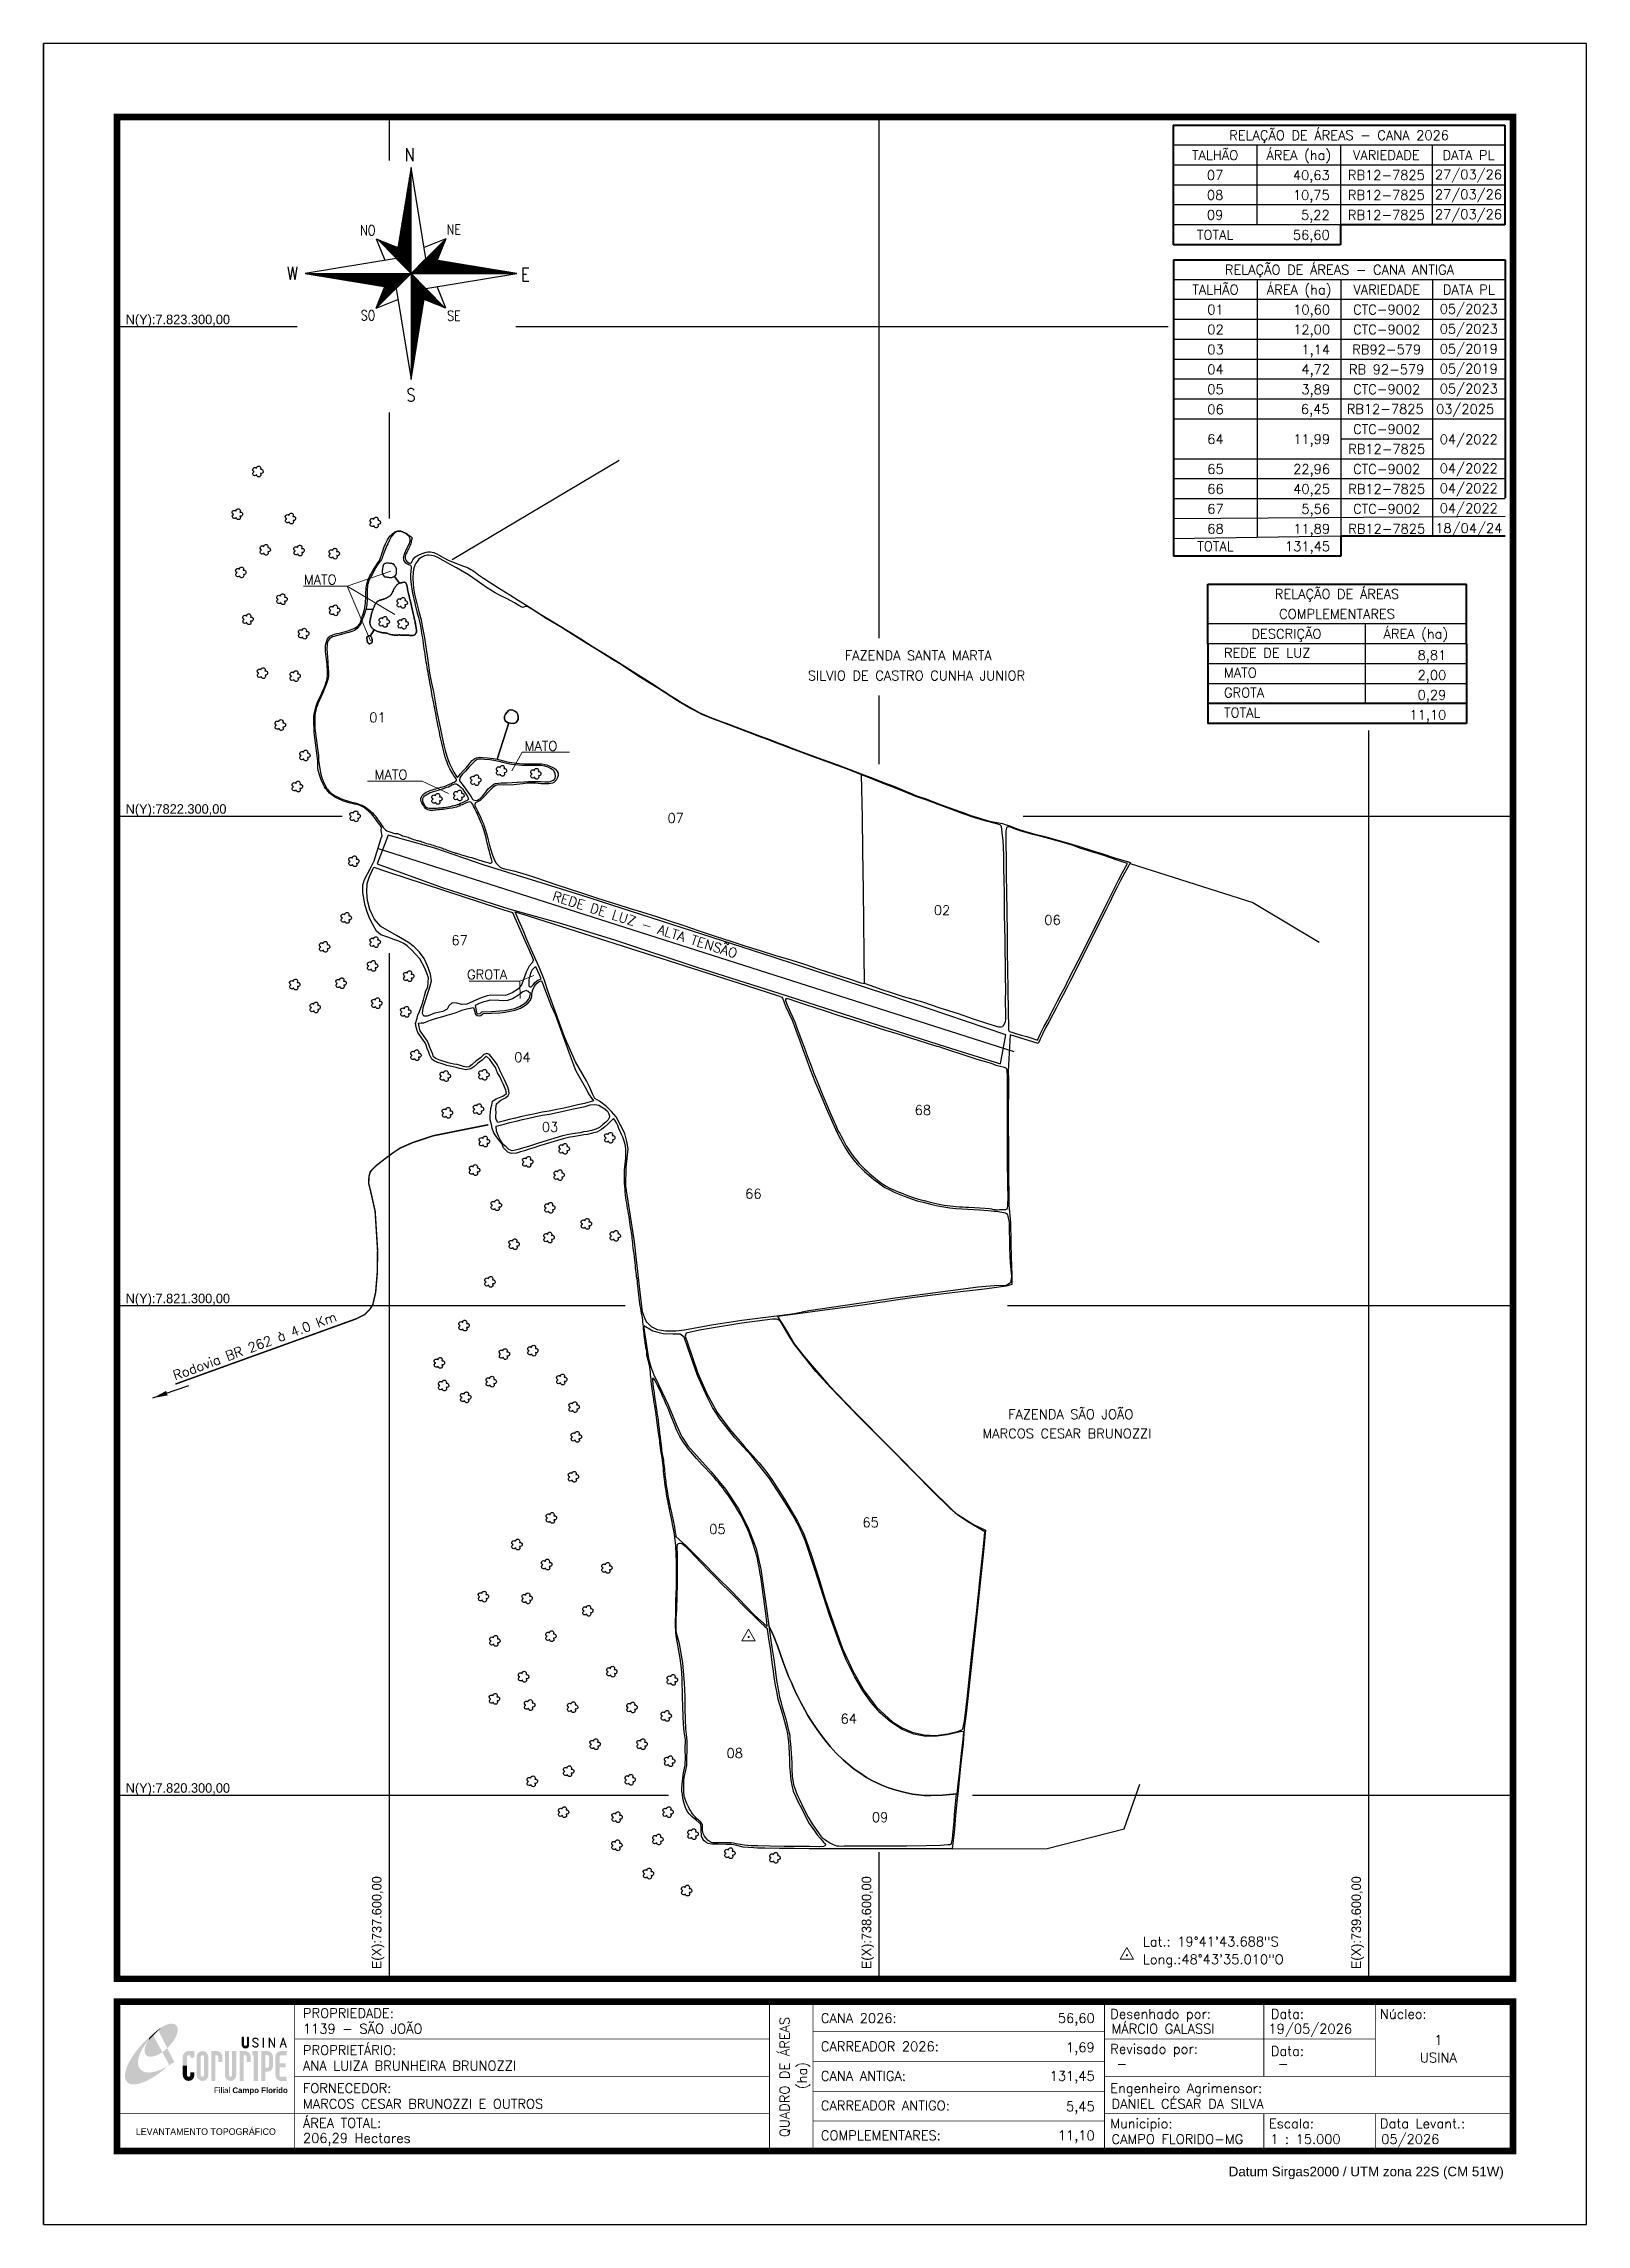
# Model space of a CAD drawing. Extents: x 736895 to 740045, y 7819423 to 7823878.
import ezdxf
from ezdxf.enums import TextEntityAlignment as Align

# ---------------------------------------------------------------- set-up
doc = ezdxf.new("R2010")
doc.units = 0
doc.linetypes.add('CONTINUO', pattern=[0])
doc.linetypes.add('LIN0', pattern=[0])
for name, color, linetype, lineweight in [('0114001139', 1, 'Continuous', 25), ('0114001139064', 5, 'Continuous', 25), ('0114001139065', 5, 'Continuous', 25), ('0114001139066', 5, 'Continuous', 25), ('0114001139067', 5, 'Continuous', 25), ('TEXTO_DIVERSOS', 7, 'Continuous', 5)]:
    doc.layers.add(name, color=color, linetype=linetype, lineweight=lineweight)
for name, color, linetype in [('0114001139001', 5, 'Continuous'), ('0114001139002', 5, 'Continuous'), ('0114001139003', 5, 'Continuous'), ('0114001139004', 5, 'Continuous'), ('0114001139005', 5, 'Continuous'), ('0114001139006', 5, 'Continuous'), ('0114001139007', 5, 'Continuous'), ('0114001139008', 5, 'Continuous'), ('0114001139009', 5, 'Continuous'), ('0114001139068', 5, 'Continuous'), ('_SIMBOLO ARVORE', 118, 'Continuous'), ('ESTRADA', 1, 'Continuous'), ('GROTA', 9, 'Continuous'), ('MALHA', 8, 'Continuous'), ('MARGEM', 5, 'Continuous'), ('MATO', 3, 'Continuous'), ('QUADRO_DE_AREAS_CANA_ANTIGA', 7, 'Continuous'), ('QUADRO_DE_AREAS_COMPLEMENTARES', 7, 'Continuous'), ('REDE_DE_LUZ', 6, 'Continuous'), ('SETA_NORTE', 3, 'Continuous'), ('TEXTO', 7, 'Continuous'), ('TEXTO CONFRONTANTES', 7, 'Continuous'), ('TEXTO_NUN_TAL', 7, 'Continuous')]:
    doc.layers.add(name, color=color, linetype=linetype)
doc.styles.add('ARIAL', font='arial.ttf')
doc.styles.add('marcelo', font='arial.ttf')
doc.styles.add('ROMANS', font='romans')
doc.styles.add('Simplex', font='simplex.shx')
doc.dimstyles.new('ISO-25', dxfattribs={"dimtxt": 2.5, "dimasz": 2.5, "dimexe": 1.25, "dimexo": 0.625, "dimtad": 1, "dimtxsty": 'Standard', "dimcen": 2.5, "dimadec": 0, "dimazin": 0, "dimtfac": 1, "dimtmove": 0, "dimatfit": 3, "dimfxl": 1, "dimarcsym": 0})

msp = doc.modelspace()

# ---------------------------------------------------------------- texts
at = {"layer": 'MALHA'}
for s, p in [('N(Y):7.823.300,00', (737062, 7823299.1)), ('N(Y):7822.300,00', (737062, 7822299.1)), ('N(Y):7.821.300,00', (737062, 7821299.1)), ('N(Y):7.820.300,00', (737062, 7820299.1))]:
    msp.add_text(s, height=19.5, dxfattribs=at).set_placement(p, align=Align.BOTTOM_LEFT)
for s, p in [('E(X):737.600,00', (737590.2, 7819944.5)), ('E(X):738.600,00', (738590.2, 7819944.5)), ('E(X):739.600,00', (739590.2, 7819944.5))]:
    msp.add_text(s, height=19.5, rotation=90, dxfattribs=at).set_placement(p, align=Align.BOTTOM_LEFT)
at = {"layer": 'MARGEM', "color": 7, "linetype": 'Continuous', "lineweight": 9}
for s, style, p in [('PROPRIEDADE:', 'Simplex', (737424, 7819864.4)), ('Desenhado por:', 'Simplex', (739072.4, 7819862.9)), ('Data:', 'Simplex', (739400.3, 7819862.9)), ('Núcleo:', 'Simplex', (739623.1, 7819862.9)), ('PROPRIETÁRIO:', 'Simplex', (737424, 7819788.9)), ('Revisado por:', 'Simplex', (739072.4, 7819791.4)), ('Data:', 'Simplex', (739400.3, 7819787)), ('FORNECEDOR:', 'Simplex', (737424, 7819711.1)), ('Engenheiro Agrimensor:', 'Simplex', (739072.4, 7819711.1)), ('ÁREA TOTAL:', 'Simplex', (737424, 7819640.1)), ('Municipio:', 'Simplex', (739072.4, 7819638.9)), ('Escala:', 'Simplex', (739396.5, 7819638.9)), ('Data Levant.:', 'Simplex', (739623.1, 7819638.9)), ('Datum Sirgas2000 / UTM zona 22S (CM 51W)', 'marcelo', (739314.3, 7819540.9))]:
    msp.add_text(s, height=19.5, dxfattribs=dict(at, style=style)).set_placement(p, align=Align.TOP_LEFT)
at = {"layer": 'MARGEM', "color": 7, "linetype": 'Continuous', "style": 'Simplex'}
for s, p in [('1139 - SÃO JOÃO', (737424, 7819832.6)), ('CANA 2026:', (738481.5, 7819854.3)), ('MÁRCIO GALASSI', (739074.9, 7819832.6)), ('19/05/2026', (739395.5, 7819832.6)), ('CARREADOR 2026:', (738481.5, 7819796.6)), ('ANA LUIZA BRUNHEIRA BRUNOZZI', (737424, 7819757.1)), ('CANA ANTIGA:', (738481.5, 7819736.1)), ('-', (739085.4, 7819760.6)), ('-', (739414.5, 7819760.6)), ('DANIEL CÉSAR DA SILVA', (739074.9, 7819679.3)), ('MARCOS CESAR BRUNOZZI E OUTROS', (737424, 7819679.3)), ('CARREADOR ANTIGO:', (738481.5, 7819675.7)), ('206,29 Hectares', (737424, 7819609.3)), ('COMPLEMENTARES:', (738481.5, 7819614.7)), ('CAMPO FLORIDO-MG', (739074.9, 7819607.1)), ('1 : 15.000', (739399, 7819607.1)), ('05/2026', (739625.6, 7819607.1))]:
    msp.add_text(s, height=19.5, dxfattribs=at).set_placement(p, align=Align.TOP_LEFT)
for s, p in [('QUADRO DE ÁREAS', (738407.5, 7819724.2)), ('(ha)', (738443.2, 7819727.2))]:
    msp.add_text(s, height=19.5, rotation=90, dxfattribs=at).set_placement(p, align=Align.MIDDLE_CENTER)
for s, p in [('56,60', (739040.6, 7819854.3)), ('1,69', (739040.6, 7819794.6)), ('131,45', (739040.6, 7819736.1)), ('5,45', (739040.6, 7819673.9)), ('11,10', (739040.6, 7819614.7))]:
    msp.add_text(s, height=19.5, dxfattribs=at).set_placement(p, align=Align.TOP_RIGHT)
for s, p in [('USINA', (739742.3, 7819763.9)), ('1', (739742.3, 7819799.9))]:
    msp.add_text(s, height=19.5, dxfattribs=at).set_placement(p, align=Align.MIDDLE_CENTER)
at = {"layer": 'MARGEM', "color": 7, "linetype": 'ByBlock'}
msp.add_text('LEVANTAMENTO TOPOGRÁFICO', height=13.5, dxfattribs=at).set_placement((737225.7, 7819612.7), align=Align.MIDDLE_CENTER)
at = {"layer": 'QUADRO_DE_AREAS_CANA_ANTIGA', "linetype": 'Continuous', "style": 'Simplex'}
for s, p in [('RELAÇÃO DE ÁREAS - CANA 2026', (739539.6, 7823691)), ('TALHÃO', (739286.5, 7823650.3)), ('ÁREA (ha)', (739457.3, 7823650.3)), ('VARIEDADE', (739636.1, 7823650.3)), ('DATA PL', (739803.8, 7823650.3)), ('07', (739286.5, 7823609.6)), ('RB12-7825', (739636.1, 7823609.6)), ('27/03/26', (739803.8, 7823610.9)), ('08', (739286.5, 7823568.9)), ('RB12-7825', (739636.1, 7823568.9)), ('27/03/26', (739803.8, 7823570.2)), ('09', (739286.5, 7823528.2)), ('RB12-7825', (739636.1, 7823528.2)), ('27/03/26', (739803.8, 7823529.5)), ('TOTAL', (739286.5, 7823487.5)), ('RELAÇÃO DE ÁREAS - CANA ANTIGA', (739540.4, 7823416.3)), ('TALHÃO', (739287.2, 7823375.6)), ('ÁREA (ha)', (739458, 7823375.6)), ('VARIEDADE', (739636.8, 7823375.6)), ('DATA PL', (739804.6, 7823375.6)), ('01', (739287.2, 7823334.8)), ('CTC-9002', (739636.8, 7823334.8)), ('05/2023', (739804.5, 7823336.2)), ('02', (739287.2, 7823294.1)), ('CTC-9002', (739636.8, 7823294.1)), ('05/2023', (739804.5, 7823295.5)), ('03', (739287.2, 7823253.4)), ('RB92-579', (739636.8, 7823253.4)), ('05/2019', (739804.5, 7823254.7)), ('04', (739287.2, 7823212.7)), ('RB 92-579', (739636.8, 7823212.7)), ('05/2019', (739804.5, 7823214)), ('05', (739287.2, 7823172)), ('CTC-9002', (739636.8, 7823172)), ('05/2023', (739804.5, 7823173.3)), ('64', (739287.2, 7823070.2)), ('CTC-9002', (739636.8, 7823090.6)), ('04/2022', (739804.5, 7823069.8)), ('RB12-7825', (739636.8, 7823049.9)), ('65', (739287.2, 7823009.1)), ('CTC-9002', (739636.8, 7823009.1)), ('04/2022', (739804.5, 7823010.5)), ('04/2022', (739804.5, 7822969.8)), ('66', (739287.2, 7822968.4)), ('67', (739287.2, 7822927.7)), ('RB12-7825', (739636.8, 7822968.4)), ('CTC-9002', (739636.8, 7822927.7)), ('04/2022', (739804.5, 7822929)), ('68', (739287.2, 7822887)), ('RB12-7825', (739636.8, 7822887)), ('18/04/24', (739804.5, 7822888.3)), ('TOTAL', (739287.2, 7822851.3))]:
    msp.add_text(s, height=19.5, dxfattribs=at).set_placement(p, align=Align.MIDDLE_CENTER)
for s, p in [('40,63', (739520.5, 7823599.7)), ('10,75', (739520.5, 7823559)), ('5,22', (739520.5, 7823518.3)), ('56,60', (739520.5, 7823477.6)), ('10,60', (739521.2, 7823325)), ('12,00', (739521.2, 7823284.3)), ('1,14', (739521.2, 7823243.6)), ('4,72', (739521.2, 7823202.9)), ('3,89', (739521.2, 7823162.1)), ('11,99', (739521.2, 7823060.4)), ('22,96', (739521.2, 7822999.3)), ('40,25', (739521.2, 7822958.6)), ('5,56', (739521.2, 7822917.9)), ('11,89', (739521.2, 7822877.2)), ('131,45', (739521.2, 7822841.5))]:
    msp.add_text(s, height=19.5, dxfattribs=at).set_placement(p, align=Align.RIGHT)
for s, p in [('06', (739270.6, 7823121.3)), ('6,45', (739461.7, 7823121.9)), ('RB12-7825', (739555.2, 7823122.2)), ('03/2025', (739737.6, 7823121.9))]:
    msp.add_text(s, height=19.5, dxfattribs=at).set_placement(p)
at = {"layer": 'QUADRO_DE_AREAS_COMPLEMENTARES', "linetype": 'Continuous', "style": 'Simplex'}
for s, p in [('RELAÇÃO DE ÁREAS', (739535.4, 7822753.8)), ('COMPLEMENTARES', (739535.4, 7822713.1)), ('DESCRIÇÃO', (739432.1, 7822672.4)), ('ÁREA (ha)', (739696.3, 7822672.4))]:
    msp.add_text(s, height=19.5, dxfattribs=at).set_placement(p, align=Align.MIDDLE_CENTER)
for s, p in [('REDE DE LUZ', (739304.6, 7822633.7)), ('MATO', (739304.6, 7822593)), ('GROTA', (739304.6, 7822552.3)), ('TOTAL', (739304.6, 7822511.6))]:
    msp.add_text(s, height=19.5, dxfattribs=at).set_placement(p, align=Align.MIDDLE_LEFT)
for s, p in [('8,81', (739758.5, 7822619.2)), ('2,00', (739758.5, 7822578.5)), ('0,29', (739758.5, 7822537.8)), ('11,10', (739758.5, 7822497.1))]:
    msp.add_text(s, height=19.5, dxfattribs=at).set_placement(p, align=Align.RIGHT)
at = {"layer": 'TEXTO', "linetype": 'ByBlock', "style": 'Simplex'}
for s, p in [('Lat.: 19°41\'43.688"S', (739139, 7819991.1, 985.2)), ('Long.:48°43\'35.010"O', (739139, 7819954.9, 985.2))]:
    msp.add_text(s, height=19.5, dxfattribs=at).set_placement(p)
at = {"layer": 'TEXTO CONFRONTANTES', "linetype": 'Continuous', "style": 'Simplex'}
for s, p in [('FAZENDA SANTA MARTA', (738530.3, 7822618.6, -639.6)), ('SILVIO DE CASTRO CUNHA JUNIOR', (738454.8, 7822577.4, -639.6)), ('FAZENDA SÃO JOÃO', (738863.8, 7821068.3, -639.6)), ('MARCOS CESAR BRUNOZZI', (738811.3, 7821029, -639.6))]:
    msp.add_text(s, height=19.5, dxfattribs=at).set_placement(p)
at = {"layer": 'TEXTO_DIVERSOS', "linetype": 'Continuous', "style": 'Simplex'}
for s, p in [('MATO', (737425.8, 7822773.5)), ('MATO', (737876.6, 7822433.7)), ('MATO', (737570.5, 7822375.1)), ('GROTA', (737759, 7821966.7))]:
    msp.add_text(s, height=19.5, dxfattribs=at).set_placement(p)
msp.add_text('REDE DE LUZ - ALTA TENSÃO', height=19.5, rotation=342.4163, dxfattribs=at).set_placement((738119.5, 7822069), align=Align.CENTER)
msp.add_text('Rodovia BR 262 à 4.0 Km ', height=19.5, rotation=20.2563, dxfattribs=at).set_placement((737163, 7821147.2))
at = {"layer": 'TEXTO_NUN_TAL', "linetype": 'Continuous', "style": 'Simplex'}
for s, p in [('01', (737559.6, 7822491.9)), ('07', (738168.4, 7822286.4)), ('02', (738712.2, 7822098.1)), ('06', (738937.7, 7822078.1)), ('67', (737727.1, 7822036.7)), ('04', (737855.3, 7821797.6)), ('68', (738673, 7821689.9)), ('03', (737911.7, 7821655.2)), ('66', (738327, 7821518.9)), ('05', (738253.5, 7820833.8)), ('65', (738566.3, 7820847.5)), ('64', (738521.6, 7820446.4)), ('08', (738289, 7820376.2)), ('09', (738585.7, 7820245.1))]:
    msp.add_text(s, height=19.5, dxfattribs=at).set_placement(p)

# ---------------------------------------------------------------- blocks, each defined once
blk = doc.blocks.new('A$C309442C0')
at = {"layer": 'SETA_NORTE', "linetype": 'Continuous'}
h = blk.add_hatch(dxfattribs=at)
h.set_pattern_fill('ANSI31', color=256, scale=0.1375, angle=-90, style=0)
h.set_pattern_definition([(315, (-215853.3434, 13873.16845), (0.3086963042, 0.3086963042), [])])
h.paths.add_polyline_path([(73.5, 97.4), (74.7, 104.9), (60, 110.8)])
h = blk.add_hatch(dxfattribs=at)
h.set_pattern_fill('ANSI31', color=256, scale=0.1375, angle=180, style=0)
h.set_pattern_definition([(225, (13869.59828, 216024.21475), (0.3086963042, -0.3086963042), [])])
h.paths.add_polyline_path([(93.8, 97.4), (101.4, 96.2), (107.3, 110.8)])
h = blk.add_hatch(dxfattribs=at)
h.set_pattern_fill('ANSI31', color=256, scale=0.1375, style=0)
h.set_pattern_definition([(45, (-13702.2971, -215849.77324), (-0.3086963042, 0.3086963042), [])])
h.paths.add_polyline_path([(73.5, 77), (65.9, 78.3), (60, 63.6)])
h = blk.add_hatch(dxfattribs=at)
h.set_pattern_fill('ANSI31', color=256, scale=0.1375, angle=90, style=0)
h.set_pattern_definition([(135, (216020.6446, -13698.72693), (-0.3086963042, -0.3086963042), [])])
h.paths.add_polyline_path([(93.8, 77), (92.6, 69.5), (107.3, 63.6)])
for p, q in [((81.6, 146.8), (83.7, 148.9)), ((81.7, 147.6), (83.7, 149.5)), ((81.8, 148.3), (83.7, 150.1)), ((82, 149.1), (83.7, 150.8)), ((82.1, 149.9), (83.7, 151.4)), ((82.2, 150.6), (83.7, 152.1)), ((82.3, 151.4), (83.7, 152.7)), ((82.5, 152.2), (83.7, 153.3)), ((82.6, 152.9), (83.7, 154)), ((82.7, 153.7), (83.7, 154.6)), ((82.9, 154.4), (83.7, 155.2)), ((83, 155.2), (83.7, 155.9)), ((83.1, 156), (83.7, 156.5)), ((83.2, 156.7), (83.7, 157.2)), ((83.4, 157.5), (83.7, 157.8)), ((83.5, 158.3), (83.7, 158.4)), ((83.6, 159), (83.7, 159.1)), ((78.7, 129.3), (83.7, 134.2)), ((78.8, 130), (83.7, 134.9)), ((79, 130.8), (83.7, 135.5)), ((79.1, 131.6), (83.7, 136.1)), ((79.2, 132.3), (83.7, 136.8)), ((79.3, 133.1), (83.7, 137.4)), ((79.5, 133.8), (83.7, 138)), ((79.6, 134.6), (83.7, 138.7)), ((79.7, 135.4), (83.7, 139.3)), ((79.8, 136.1), (83.7, 140)), ((80, 136.9), (83.7, 140.6)), ((80.1, 137.7), (83.7, 141.2)), ((80.2, 138.4), (83.7, 141.9)), ((80.3, 139.2), (83.7, 142.5)), ((80.5, 139.9), (83.7, 143.1)), ((80.6, 140.7), (83.7, 143.8)), ((80.7, 141.5), (83.7, 144.4)), ((80.8, 142.2), (83.7, 145)), ((81, 143), (83.7, 145.7)), ((81.1, 143.8), (83.7, 146.3)), ((81.2, 144.5), (83.7, 147)), ((81.3, 145.3), (83.7, 147.6)), ((81.5, 146.1), (83.7, 148.2)), ((75.7, 111), (83.7, 118.9)), ((75.8, 111.7), (83.7, 119.6)), ((75.9, 112.5), (83.7, 120.2)), ((76.1, 113.3), (83.7, 120.8)), ((76.2, 114), (83.7, 121.5)), ((76.3, 114.8), (83.7, 122.1)), ((76.4, 115.5), (83.7, 122.8)), ((76.6, 116.3), (83.7, 123.4)), ((76.7, 117.1), (83.7, 124)), ((76.8, 117.8), (83.7, 124.7)), ((76.9, 118.6), (83.7, 125.3)), ((77.1, 119.4), (83.7, 125.9)), ((77.2, 120.1), (83.7, 126.6)), ((77.3, 120.9), (83.7, 127.2)), ((77.4, 121.6), (83.7, 127.8)), ((77.6, 122.4), (83.7, 128.5)), ((77.7, 123.2), (83.7, 129.1)), ((77.8, 123.9), (83.7, 129.8)), ((78, 124.7), (83.7, 130.4)), ((78.1, 125.5), (83.7, 131)), ((78.2, 126.2), (83.7, 131.7)), ((78.3, 127), (83.7, 132.3)), ((78.5, 127.7), (83.7, 132.9)), ((78.6, 128.5), (83.7, 133.6)), ((60, 110.8), (74.7, 104.9)), ((60, 110.8), (65.9, 96.2)), ((73.5, 97.3), (83.7, 107.5)), ((73.6, 98), (83.7, 108.1)), ((73.7, 98.8), (83.7, 108.7)), ((73.8, 99.5), (83.7, 109.4)), ((73.8, 97), (83.7, 106.8)), ((73.9, 100.3), (83.7, 110)), ((74.1, 101.1), (83.7, 110.6)), ((74.2, 101.8), (83.7, 111.3)), ((74.2, 96.7), (83.7, 106.2)), ((74.3, 102.6), (83.7, 111.9)), ((74.4, 103.3), (83.7, 112.6)), ((74.5, 96.4), (83.7, 105.6)), ((74.6, 104.1), (83.7, 113.2)), ((74.7, 104.9), (83.7, 113.8)), ((74.8, 105.6), (83.7, 114.5)), ((74.8, 96.1), (83.7, 104.9)), ((74.9, 106.4), (83.7, 115.1)), ((75.1, 107.2), (83.7, 115.7)), ((75.1, 95.7), (83.7, 104.3)), ((75.2, 107.9), (83.7, 116.4)), ((75.3, 108.7), (83.7, 117)), ((75.4, 109.4), (83.7, 117.7)), ((75.6, 110.2), (83.7, 118.3)), ((107.3, 110.8), (92.6, 104.9)), ((107.3, 110.8), (101.4, 96.2)), ((75.4, 95.4), (83.7, 103.6)), ((75.8, 95.1), (83.7, 103)), ((76.1, 94.8), (83.7, 102.4)), ((76.4, 94.5), (83.7, 101.7)), ((76.7, 94.2), (83.7, 101.1)), ((77, 93.8), (83.7, 100.5)), ((77.4, 93.5), (83.7, 99.8)), ((77.7, 93.2), (83.7, 99.2)), ((78, 92.9), (83.7, 98.5)), ((78.3, 92.6), (83.7, 97.9)), ((78.6, 92.2), (83.7, 97.3)), ((78.9, 91.9), (83.7, 96.6)), ((79.3, 91.6), (83.7, 96)), ((79.6, 91.3), (83.7, 95.4)), ((79.9, 91), (83.7, 94.7)), ((80.2, 90.7), (83.7, 94.1)), ((80.5, 90.3), (83.7, 93.4)), ((80.9, 90), (83.7, 92.8)), ((81.2, 89.7), (83.7, 92.2)), ((81.5, 89.4), (83.7, 91.5)), ((81.8, 89.1), (83.7, 90.9)), ((82.1, 88.7), (83.7, 90.3)), ((82.4, 88.4), (83.7, 89.6)), ((83.8, 87.2), (94, 97.4)), ((84.4, 87.2), (94.5, 97.3)), ((85.1, 87.2), (95.1, 97.2)), ((85.7, 87.2), (95.6, 97.1)), ((86.3, 87.2), (96.2, 97)), ((87, 87.2), (96.7, 96.9)), ((87.6, 87.2), (97.2, 96.9)), ((88.3, 87.2), (97.8, 96.8)), ((88.9, 87.2), (98.3, 96.7)), ((89.5, 87.2), (98.9, 96.6)), ((90.2, 87.2), (99.4, 96.5)), ((90.8, 87.2), (100, 96.4)), ((91.4, 87.2), (100.5, 96.3)), ((92.1, 87.2), (101.1, 96.2)), ((92.7, 87.2), (101.6, 96.1)), ((93.4, 87.2), (102.2, 96)), ((94, 87.2), (102.7, 96)), ((94.6, 87.2), (103.3, 95.9)), ((95.3, 87.2), (103.8, 95.8)), ((95.9, 87.2), (104.4, 95.7)), ((96.5, 87.2), (104.9, 95.6)), ((97.2, 87.2), (105.5, 95.5)), ((97.8, 87.2), (106, 95.4)), ((98.4, 87.2), (106.5, 95.3)), ((99.1, 87.2), (107.1, 95.2)), ((99.7, 87.2), (107.6, 95.1)), ((100.4, 87.2), (108.2, 95.1)), ((101, 87.2), (108.7, 95)), ((101.6, 87.2), (109.3, 94.9)), ((102.3, 87.2), (109.8, 94.8)), ((102.9, 87.2), (110.4, 94.7)), ((103.5, 87.2), (110.9, 94.6)), ((104.2, 87.2), (111.5, 94.5)), ((104.8, 87.2), (112, 94.4)), ((105.5, 87.2), (112.6, 94.3)), ((106.1, 87.2), (113.1, 94.2)), ((106.7, 87.2), (113.7, 94.1)), ((107.4, 87.2), (114.2, 94.1)), ((108, 87.2), (114.8, 94)), ((108.6, 87.2), (115.3, 93.9)), ((109.3, 87.2), (115.8, 93.8)), ((109.9, 87.2), (116.4, 93.7)), ((110.6, 87.2), (116.9, 93.6)), ((111.2, 87.2), (117.5, 93.5)), ((111.8, 87.2), (118, 93.4)), ((112.5, 87.2), (118.6, 93.3)), ((113.1, 87.2), (119.1, 93.2)), ((113.7, 87.2), (119.7, 93.2)), ((114.4, 87.2), (120.2, 93.1)), ((115, 87.2), (120.8, 93)), ((115.6, 87.2), (121.3, 92.9)), ((116.3, 87.2), (121.9, 92.8)), ((116.9, 87.2), (122.4, 92.7)), ((117.6, 87.2), (123, 92.6)), ((118.2, 87.2), (123.5, 92.5)), ((118.8, 87.2), (124, 92.4)), ((119.5, 87.2), (124.6, 92.3)), ((120.1, 87.2), (125.1, 92.3)), ((120.7, 87.2), (125.7, 92.2)), ((121.4, 87.2), (126.2, 92.1)), ((122, 87.2), (126.8, 92)), ((122.7, 87.2), (127.3, 91.9)), ((123.3, 87.2), (127.9, 91.8)), ((123.9, 87.2), (128.4, 91.7)), ((124.6, 87.2), (129, 91.6)), ((125.2, 87.2), (129.5, 91.5)), ((125.8, 87.2), (130.1, 91.4)), ((126.5, 87.2), (130.6, 91.4)), ((127.1, 87.2), (131.2, 91.3)), ((127.8, 87.2), (131.7, 91.2)), ((128.4, 87.2), (132.3, 91.1)), ((129, 87.2), (132.8, 91)), ((129.7, 87.2), (133.3, 90.9)), ((130.3, 87.2), (133.9, 90.8)), ((130.9, 87.2), (134.4, 90.7)), ((131.6, 87.2), (135, 90.6)), ((132.2, 87.2), (135.5, 90.5)), ((132.8, 87.2), (136.1, 90.5)), ((133.5, 87.2), (136.6, 90.4)), ((134.1, 87.2), (137.2, 90.3)), ((134.8, 87.2), (137.7, 90.2)), ((135.4, 87.2), (138.3, 90.1)), ((136, 87.2), (138.8, 90)), ((136.7, 87.2), (139.4, 89.9)), ((137.3, 87.2), (139.9, 89.8)), ((137.9, 87.2), (140.5, 89.7)), ((138.6, 87.2), (141, 89.6)), ((139.2, 87.2), (141.6, 89.6)), ((139.9, 87.2), (142.1, 89.5)), ((140.5, 87.2), (142.6, 89.4)), ((141.1, 87.2), (143.2, 89.3)), ((141.8, 87.2), (143.7, 89.2)), ((142.4, 87.2), (144.3, 89.1)), ((11.8, 87.2), (11.8, 87.2)), ((12.3, 87.1), (12.4, 87.2)), ((12.9, 87), (13.1, 87.2)), ((13.4, 86.9), (13.7, 87.2)), ((14, 86.8), (14.4, 87.2)), ((14.5, 86.7), (15, 87.2)), ((15.1, 86.6), (15.6, 87.2)), ((15.6, 86.6), (16.3, 87.2)), ((16.2, 86.5), (16.9, 87.2)), ((16.7, 86.4), (17.5, 87.2)), ((17.2, 86.3), (18.2, 87.2)), ((17.8, 86.2), (18.8, 87.2)), ((18.3, 86.1), (19.5, 87.2)), ((18.9, 86), (20.1, 87.2)), ((19.4, 85.9), (20.7, 87.2)), ((20, 85.8), (21.4, 87.2)), ((20.5, 85.7), (22, 87.2)), ((21.1, 85.7), (22.6, 87.2)), ((21.6, 85.6), (23.3, 87.2)), ((22.2, 85.5), (23.9, 87.2)), ((22.7, 85.4), (24.6, 87.2)), ((23.3, 85.3), (25.2, 87.2)), ((23.8, 85.2), (25.8, 87.2)), ((24.4, 85.1), (26.5, 87.2)), ((24.9, 85), (27.1, 87.2)), ((25.5, 84.9), (27.7, 87.2)), ((26, 84.8), (28.4, 87.2)), ((26.5, 84.8), (29, 87.2)), ((27.1, 84.7), (29.6, 87.2)), ((27.6, 84.6), (30.3, 87.2)), ((28.2, 84.5), (30.9, 87.2)), ((28.7, 84.4), (31.6, 87.2)), ((29.3, 84.3), (32.2, 87.2)), ((29.8, 84.2), (32.8, 87.2)), ((30.4, 84.1), (33.5, 87.2)), ((30.9, 84), (34.1, 87.2)), ((31.5, 83.9), (34.7, 87.2)), ((32, 83.9), (35.4, 87.2)), ((32.6, 83.8), (36, 87.2)), ((33.1, 83.7), (36.7, 87.2)), ((33.7, 83.6), (37.3, 87.2)), ((34.2, 83.5), (37.9, 87.2)), ((34.7, 83.4), (38.6, 87.2)), ((35.3, 83.3), (39.2, 87.2)), ((35.8, 83.2), (39.8, 87.2)), ((36.4, 83.1), (40.5, 87.2)), ((36.9, 83), (41.1, 87.2)), ((37.5, 83), (41.8, 87.2)), ((38, 82.9), (42.4, 87.2)), ((38.6, 82.8), (43, 87.2)), ((39.1, 82.7), (43.7, 87.2)), ((39.7, 82.6), (44.3, 87.2)), ((40.2, 82.5), (44.9, 87.2)), ((40.8, 82.4), (45.6, 87.2)), ((41.3, 82.3), (46.2, 87.2)), ((41.9, 82.2), (46.8, 87.2)), ((42.4, 82.1), (47.5, 87.2)), ((43, 82.1), (48.1, 87.2)), ((43.5, 82), (48.8, 87.2)), ((44, 81.9), (49.4, 87.2)), ((44.6, 81.8), (50, 87.2)), ((45.1, 81.7), (50.7, 87.2)), ((45.7, 81.6), (51.3, 87.2)), ((46.2, 81.5), (51.9, 87.2)), ((46.8, 81.4), (52.6, 87.2)), ((47.3, 81.3), (53.2, 87.2)), ((47.9, 81.2), (53.9, 87.2)), ((48.4, 81.2), (54.5, 87.2)), ((49, 81.1), (55.1, 87.2)), ((49.5, 81), (55.8, 87.2)), ((50.1, 80.9), (56.4, 87.2)), ((50.6, 80.8), (57, 87.2)), ((51.2, 80.7), (57.7, 87.2)), ((51.7, 80.6), (58.3, 87.2)), ((52.3, 80.5), (59, 87.2)), ((52.8, 80.4), (59.6, 87.2)), ((53.3, 80.3), (60.2, 87.2)), ((53.9, 80.3), (60.9, 87.2)), ((54.4, 80.2), (61.5, 87.2)), ((55, 80.1), (62.1, 87.2)), ((55.5, 80), (62.8, 87.2)), ((56.1, 79.9), (63.4, 87.2)), ((56.6, 79.8), (64, 87.2)), ((57.2, 79.7), (64.7, 87.2)), ((57.7, 79.6), (65.3, 87.2)), ((58.3, 79.5), (66, 87.2)), ((58.8, 79.4), (66.6, 87.2)), ((59.4, 79.4), (67.2, 87.2)), ((59.9, 79.3), (67.9, 87.2)), ((83.7, 87.2), (60, 63.6)), ((60, 63.6), (65.9, 78.3)), ((60.5, 79.2), (68.5, 87.2)), ((61, 79.1), (69.1, 87.2)), ((61.5, 79), (69.8, 87.2)), ((62.1, 78.9), (70.4, 87.2)), ((62.6, 78.8), (71.1, 87.2)), ((63.2, 78.7), (71.7, 87.2)), ((63.7, 78.6), (72.3, 87.2)), ((64.3, 78.5), (73, 87.2)), ((64.8, 78.4), (73.6, 87.2)), ((65.4, 78.4), (74.2, 87.2)), ((65.9, 78.3), (74.9, 87.2)), ((66.5, 78.2), (75.5, 87.2)), ((67, 78.1), (76.2, 87.2)), ((67.6, 78), (76.8, 87.2)), ((68.1, 77.9), (77.4, 87.2)), ((68.7, 77.8), (78.1, 87.2)), ((69.2, 77.7), (78.7, 87.2)), ((69.8, 77.6), (79.3, 87.2)), ((70.3, 77.5), (80, 87.2)), ((70.8, 77.5), (80.6, 87.2)), ((71.4, 77.4), (81.2, 87.2)), ((71.9, 77.3), (81.9, 87.2)), ((72.5, 77.2), (82.5, 87.2)), ((73, 77.1), (83.2, 87.2)), ((82.8, 88.1), (83.7, 89)), ((83.1, 87.8), (83.7, 88.4)), ((83.4, 87.5), (83.7, 87.7)), ((83.7, 87.1), (83.7, 87.1)), ((83.7, 86.4), (84, 86.8)), ((83.7, 85.8), (84.4, 86.5)), ((83.7, 85.2), (84.7, 86.2)), ((83.7, 84.5), (85, 85.9)), ((83.7, 83.9), (85.3, 85.6)), ((83.7, 83.3), (85.6, 85.2)), ((83.7, 82.6), (86, 84.9)), ((83.7, 82), (86.3, 84.6)), ((83.7, 81.3), (86.6, 84.3)), ((83.7, 80.7), (86.9, 84)), ((83.7, 80.1), (87.2, 83.6)), ((83.7, 79.4), (87.5, 83.3)), ((83.7, 78.8), (87.9, 83)), ((83.7, 78.2), (88.2, 82.7)), ((83.7, 77.5), (88.5, 82.4)), ((83.7, 76.9), (88.8, 82.1)), ((83.7, 76.2), (89.1, 81.7)), ((83.7, 75.6), (89.5, 81.4)), ((83.7, 75), (89.8, 81.1)), ((83.7, 74.3), (90.1, 80.8)), ((83.7, 73.7), (90.4, 80.5)), ((83.7, 73.1), (90.7, 80.1)), ((83.7, 72.4), (91, 79.8)), ((83.7, 71.8), (91.4, 79.5)), ((83.7, 71.2), (91.7, 79.2)), ((83.7, 70.5), (92, 78.9)), ((83.7, 69.9), (92.3, 78.5)), ((83.7, 69.2), (92.6, 78.2)), ((83.7, 68.6), (93, 77.9)), ((83.7, 68), (93.3, 77.6)), ((83.7, 67.3), (93.6, 77.3)), ((83.7, 66.7), (93.8, 76.9)), ((83.7, 66.1), (93.7, 76.1)), ((83.7, 65.4), (93.6, 75.3)), ((83.7, 64.8), (93.4, 74.6)), ((107.3, 63.6), (101.4, 78.3)), ((143, 87.2), (144.8, 89)), ((143.7, 87.2), (145.4, 88.9)), ((144.3, 87.2), (145.9, 88.8)), ((144.9, 87.2), (146.5, 88.7)), ((145.6, 87.2), (147, 88.7)), ((146.2, 87.2), (147.6, 88.6)), ((146.9, 87.2), (148.1, 88.5)), ((147.5, 87.2), (148.7, 88.4)), ((148.1, 87.2), (149.2, 88.3)), ((148.8, 87.2), (149.8, 88.2)), ((149.4, 87.2), (150.3, 88.1)), ((150, 87.2), (150.8, 88)), ((150.7, 87.2), (151.4, 87.9)), ((151.3, 87.2), (151.9, 87.8)), ((152, 87.2), (152.5, 87.8)), ((152.6, 87.2), (153, 87.7)), ((153.2, 87.2), (153.6, 87.6)), ((153.9, 87.2), (154.1, 87.5)), ((154.5, 87.2), (154.7, 87.4)), ((155.1, 87.2), (155.2, 87.3)), ((60, 63.6), (74.7, 69.5)), ((83.7, 64.1), (93.3, 73.8)), ((83.7, 63.5), (93.2, 73)), ((83.7, 62.9), (93.1, 72.3)), ((83.7, 62.2), (92.9, 71.5)), ((83.7, 61.6), (92.8, 70.8)), ((83.7, 61), (92.7, 70)), ((83.7, 60.3), (92.6, 69.2)), ((83.7, 59.7), (92.4, 68.5)), ((83.7, 59), (92.3, 67.7)), ((83.7, 58.4), (92.2, 66.9)), ((83.7, 57.8), (92.1, 66.2)), ((83.7, 57.1), (91.9, 65.4)), ((83.7, 56.5), (91.8, 64.7)), ((83.7, 55.9), (91.7, 63.9)), ((83.7, 55.2), (91.6, 63.1)), ((83.7, 54.6), (91.4, 62.4)), ((83.7, 54), (91.3, 61.6)), ((83.7, 53.3), (91.2, 60.8)), ((83.7, 52.7), (91.1, 60.1)), ((107.3, 63.6), (92.6, 69.5)), ((83.7, 52), (90.9, 59.3)), ((83.7, 51.4), (90.8, 58.6)), ((83.7, 50.8), (90.7, 57.8)), ((83.7, 50.1), (90.5, 57)), ((83.7, 49.5), (90.4, 56.3)), ((83.7, 48.9), (90.3, 55.5)), ((83.7, 48.2), (90.2, 54.7)), ((83.7, 47.6), (90, 54)), ((83.7, 46.9), (89.9, 53.2)), ((83.7, 46.3), (89.8, 52.5)), ((83.7, 45.7), (89.7, 51.7)), ((83.7, 45), (89.5, 50.9)), ((83.7, 44.4), (89.4, 50.2)), ((83.7, 43.8), (89.3, 49.4)), ((83.7, 43.1), (89.2, 48.6)), ((83.7, 42.5), (89, 47.9)), ((83.7, 41.8), (88.9, 47.1)), ((83.7, 41.2), (88.8, 46.3)), ((83.7, 40.6), (88.7, 45.6)), ((83.7, 39.9), (88.5, 44.8)), ((83.7, 39.3), (88.4, 44.1)), ((83.7, 38.7), (88.3, 43.3)), ((83.7, 38), (88.2, 42.5)), ((83.7, 37.4), (88, 41.8)), ((83.7, 36.8), (87.9, 41)), ((83.7, 36.1), (87.8, 40.2)), ((83.7, 35.5), (87.7, 39.5)), ((83.7, 34.8), (87.5, 38.7)), ((83.7, 34.2), (87.4, 38)), ((83.7, 33.6), (87.3, 37.2)), ((83.7, 32.9), (87.2, 36.4)), ((83.7, 32.3), (87, 35.7)), ((83.7, 31.7), (86.9, 34.9)), ((83.7, 31), (86.8, 34.1)), ((83.7, 30.4), (86.7, 33.4)), ((83.7, 29.7), (86.5, 32.6)), ((83.7, 29.1), (86.4, 31.9)), ((83.7, 28.5), (86.3, 31.1)), ((83.7, 27.8), (86.2, 30.3)), ((83.7, 27.2), (86, 29.6)), ((83.7, 26.6), (85.9, 28.8)), ((83.7, 25.9), (85.8, 28)), ((83.7, 25.3), (85.6, 27.3)), ((83.7, 24.6), (85.5, 26.5)), ((83.7, 24), (85.4, 25.8)), ((83.7, 23.4), (85.3, 25)), ((83.7, 22.7), (85.1, 24.2)), ((83.7, 22.1), (85, 23.5)), ((83.7, 21.5), (84.9, 22.7)), ((83.7, 20.8), (84.8, 21.9)), ((83.7, 20.2), (84.6, 21.2)), ((83.7, 19.6), (84.5, 20.4)), ((83.7, 18.9), (84.4, 19.7)), ((83.7, 18.3), (84.3, 18.9)), ((83.7, 17.6), (84.1, 18.1)), ((83.7, 17), (84, 17.4)), ((83.7, 16.4), (83.9, 16.6)), ((83.7, 15.7), (83.8, 15.8))]:
    blk.add_line(p, q, dxfattribs=at)
blk.add_lwpolyline([(93.8, 77), (155.7, 87.2), (93.8, 97.4), (83.7, 159.3), (73.5, 97.4), (11.6, 87.2), (73.5, 77), (83.7, 15.1)], close=True, dxfattribs=at)
for points in [[(83.7, 87.2), (83.7, 159.3)], [(83.7, 87.2), (73.5, 97.4)], [(83.7, 87.2), (93.8, 97.4)], [(11.6, 87.2), (155.7, 87.2)], [(83.7, 87.2), (73.5, 77)], [(83.7, 87.2), (93.8, 77)], [(83.7, 87.2), (83.7, 15.1)]]:
    blk.add_lwpolyline(points, dxfattribs=at)
at = {"layer": 'SETA_NORTE', "color": 7, "lineweight": 30, "style": 'ROMANS', "width": 0.8}
for s, height, p in [('N ', 8.94, (79.5, 163.6)), ('NO', 6.88, (49.1, 113.2)), ('NE', 6.87, (108, 113.7)), ('W', 8.94, (-0.7, 82.9)), ('E', 8.94, (158.6, 82.1)), ('SO', 6.88, (49.5, 55.3)), ('SE', 6.87, (108.3, 55)), ('S', 8.94, (80.6, 0))]:
    blk.add_text(s, height=height, dxfattribs=at).set_placement(p)
blk = doc.blocks.new('A$C78F83FB3')
at = {"layer": 'MARGEM'}
h = blk.add_hatch(color=20, dxfattribs=at)
edge = h.paths.add_edge_path()
edge.add_ellipse((19.49, 23.77), major_axis=(-6.68, -6.67), ratio=0.469426, start_angle=292.73277, end_angle=601.25787)
edge.add_ellipse((22.83, 22.05), major_axis=(12.64, 11.29), ratio=0.457614, start_angle=79.90686, end_angle=107.91393)
edge = h.paths.add_edge_path()
edge.add_ellipse((18.28, 18.7), major_axis=(13.95, 13.59), ratio=0.386848, start_angle=63.96117, end_angle=264.59932)
edge.add_ellipse((22.83, 22.05), major_axis=(12.64, 11.29), ratio=0.457614, start_angle=107.91393, end_angle=245.11815, ccw=False)
edge.add_ellipse((19.49, 23.77), major_axis=(-6.68, -6.67), ratio=0.469426, start_angle=241.25787, end_angle=292.73277, ccw=False)
for color, points in [(20, [(15.46, 26.12), (14.17, 24.81), (14.06, 24.24), (14.39, 23.97), (14.67, 24.54), (19.47, 29.32), (18.48, 28.66), (17.31, 27.78)]), (7, [(58.42, 24.9), (57.9, 24.9), (57.9, 21.73, -0.414214), (57.15, 20.98), (56.84, 20.98, -0.414214), (56.09, 21.73), (56.09, 24.9), (55.57, 24.9), (55.57, 21.73, 0.414214), (56.84, 20.46), (57.15, 20.46, 0.414214), (58.42, 21.73)]), (7, [(61.7, 24.9), (61.23, 24.9, 0.396318), (60.04, 23.78), (60.04, 23.72, 0.151912), (60.39, 22.97), (60.46, 22.92), (62.18, 22), (62.85, 21.83, 0.12407), (62.51, 22.42), (60.75, 23.36, -0.13192), (60.56, 23.77, -0.385578), (61.23, 24.37), (61.7, 24.37, -0.414214), (62.37, 23.7), (62.89, 23.7, 0.414214)]), (7, [(62.37, 23.7), (62.89, 23.7, 0.414214), (61.7, 24.9), (61.23, 24.9, 0.396318), (60.04, 23.78), (60.04, 23.72, 0.151912), (60.39, 22.97), (60.46, 22.92), (62.18, 22), (62.18, 22, -0.131921), (62.37, 21.59, -0.385578), (61.7, 20.98), (61.23, 20.98, -0.414214), (60.56, 21.65), (60.04, 21.65, 0.414214), (61.23, 20.46), (61.7, 20.46, 0.402546), (62.89, 21.61, 0.165292), (62.51, 22.42), (60.75, 23.36, -0.13192), (60.56, 23.77, -0.385578), (61.23, 24.37), (61.7, 24.37, -0.414214)]), (7, [(30.97, 12.46), (29.13, 12.46), (29.13, 8.21, 1), (34.29, 8.21), (34.29, 9.41), (32.45, 9.41), (32.45, 8.21, -1), (30.97, 8.21)])]:
    blk.add_hatch(color=color, dxfattribs=at).paths.add_polyline_path(points)
h = blk.add_hatch(color=7, dxfattribs=at)
h.paths.add_polyline_path([(65.24, 24.9), (64.72, 24.9), (64.72, 20.46), (65.24, 20.46)])
h.paths.add_polyline_path([(67.38, 20.46), (67.9, 20.46), (67.9, 23.74), (69.74, 20.46), (70.23, 20.46), (70.23, 24.9), (69.71, 24.9), (69.71, 21.58), (67.85, 24.9), (67.38, 24.9)])
h.paths.add_polyline_path([(72.17, 20.46), (72.72, 20.46), (73.14, 21.73), (74.49, 21.73), (74.9, 20.46), (75.45, 20.46), (74, 24.9), (73.62, 24.9)])
h.paths.add_polyline_path([(73.81, 23.8), (74.32, 22.25), (73.31, 22.25)], flags=16)
h = blk.add_hatch(color=7, dxfattribs=at)
h.paths.add_polyline_path([(31.71, 18.93, 0.414214), (29.13, 16.35), (29.13, 12.46), (30.97, 12.46), (30.97, 16.35, -0.414214), (31.71, 17.09), (32.45, 17.09), (32.45, 16.02), (34.29, 16.02), (34.29, 18.93)])
h.paths.add_polyline_path([(44.15, 17.09, -0.414214), (44.89, 16.35), (44.89, 14.1), (46.72, 14.1), (46.72, 16.17, 0.433937), (44.15, 18.93), (41.77, 18.93), (41.77, 12.46), (43.61, 12.46), (43.61, 17.09)])
h.paths.add_polyline_path([(43.61, 12.46), (41.77, 12.46), (41.77, 5.62), (43.61, 5.62)])
h.paths.add_polyline_path([(47.92, 12.46), (49.75, 12.46), (49.75, 18.93), (47.92, 18.93)])
h.paths.add_polyline_path([(52.91, 18.93), (51.08, 18.93), (51.08, 12.46), (52.91, 12.46)])
h.paths.add_polyline_path([(51.08, 8.12, -1), (49.75, 8.12), (49.75, 12.46), (47.92, 12.46), (47.92, 8.12, 1), (52.91, 8.12), (52.91, 12.46), (51.08, 12.46)])
h.paths.add_polyline_path([(54.41, 12.46), (56.25, 12.46), (56.25, 17.09), (56.79, 17.09, -0.414214), (57.53, 16.35), (57.53, 14.1), (59.36, 14.1), (59.36, 16.17, 0.433937), (56.79, 18.93), (54.41, 18.93)])
h.paths.add_polyline_path([(56.25, 12.46), (54.41, 12.46), (54.41, 5.62), (56.25, 5.62)])
h.paths.add_polyline_path([(60.73, 12.46), (62.58, 12.46), (62.58, 18.93), (60.02, 18.93), (60.02, 17.08), (60.73, 17.08)])
h.paths.add_polyline_path([(62.58, 12.46), (60.73, 12.46), (60.73, 5.62), (62.58, 5.62)])
h.paths.add_polyline_path([(64.06, 12.46), (65.82, 12.46), (65.82, 17.17), (66.66, 17.17, -0.450417), (67.48, 16.25), (67.48, 12.46), (69.24, 12.46, 0.002307), (69.24, 12.48, 0.005282), (69.23, 12.54, -0.000938), (69.23, 12.53), (69.23, 16.17, 0.433937), (66.66, 18.93), (64.06, 18.93)])
h.paths.add_polyline_path([(64.06, 5.62), (65.82, 5.62), (65.82, 9.77), (66.66, 9.77, 0.426056), (69.24, 12.46), (67.48, 12.46), (67.48, 12.45, -0.450417), (66.66, 11.53), (65.82, 11.53), (65.82, 12.46), (64.06, 12.46)])
h.paths.add_polyline_path([(70.37, 12.46), (74.87, 12.46), (74.87, 13.44), (72.21, 13.44), (72.21, 16.35, -0.414214), (72.95, 17.09), (75.38, 17.09), (75.38, 18.93), (72.95, 18.93, 0.414214), (70.37, 16.35)])
h.paths.add_polyline_path([(72.21, 11.62), (74.87, 11.62), (74.87, 12.46), (70.37, 12.46), (70.37, 8.21, 0.414214), (72.95, 5.62), (75.38, 5.62), (75.38, 7.47), (72.95, 7.47, -0.414214), (72.21, 8.21)])
h = blk.add_hatch(color=7, dxfattribs=at)
h.paths.add_polyline_path([(35.29, 16.35), (35.29, 8.21, 1), (40.46, 8.21, 0.016978), (40.45, 8.38), (40.45, 16.17, 0.433937), (37.88, 18.93), (37.87, 18.93, 0.41391)])
h.paths.add_polyline_path([(38.62, 16.35), (38.62, 8.21, -1), (37.13, 8.21), (37.13, 16.35, -1)], flags=16)
at = {"layer": 'MARGEM', "color": 7}
blk.add_lwpolyline([(58.42, 24.9), (57.9, 24.9), (57.9, 21.73, -0.414214), (57.15, 20.98), (56.84, 20.98, -0.414214), (56.09, 21.73), (56.09, 24.9), (55.57, 24.9), (55.57, 21.73, 0.414214), (56.84, 20.46), (57.15, 20.46, 0.414214), (58.42, 21.73), (58.42, 24.9)], format="xyb", close=True, dxfattribs=at)
at = {"layer": 'MARGEM', "color": 252, "insert": (43.05, 2.72), "char_height": 2.5, "width": 33.0271, "attachment_point": 1, "style": 'ARIAL'}
blk.add_mtext('Filial {\\fArial|b1|i0|c0|p34;Campo Florido}', dxfattribs=at)

# ---------------------------------------------------------------- linework, layer by layer
for points in [[(737728.6, 7822824.5), (738069.5, 7823027.4)], [(739112.8, 7822203.1), (739363.7, 7822123.8), (739499.1, 7822042.6)], [(738749.9, 7820190.6), (738943.9, 7820191.2), (739101.1, 7820231), (739132.5, 7820322.3)]]:
    msp.add_lwpolyline(points)
at = {"color": 3}
msp.add_lwpolyline([(737844, 7822515.9), (737837.5, 7822508.4), (737835.6, 7822504.1), (737835.3, 7822498.6), (737837.2, 7822494.6), (737841.7, 7822491), (737847.9, 7822489.7), (737854.3, 7822489.2), (737859.4, 7822491.4), (737863.5, 7822497.5), (737863.5, 7822503.2), (737862.5, 7822507.5), (737860.4, 7822511.6), (737856.7, 7822514.6), (737852.6, 7822516.4), (737848.6, 7822517.1), (737845.2, 7822516.6)], close=True, dxfattribs=at)
at = {"layer": '0114001139'}
msp.add_lwpolyline([(738760.9, 7820302.6), (738760, 7820293.5), (738756.6, 7820258.5), (738754.8, 7820239.5), (738753.6, 7820223.9), (738751.8, 7820207.3), (738749.9, 7820190.6), (738734.5, 7820190.6), (738706.8, 7820190.4), (738677.1, 7820190.3), (738647, 7820190.3), (738601.9, 7820190.3), (738572, 7820190.1), (738541.8, 7820190.2), (738512.1, 7820190.4), (738482, 7820190.6), (738457.3, 7820190.7), (738427, 7820191), (738396.9, 7820191.1), (738366.9, 7820191.5), (738351.9, 7820191.8), (738344.5, 7820192.4), (738322.9, 7820194.1), (738307.3, 7820198), (738299.2, 7820199.3), (738288.4, 7820199.3), (738271.6, 7820199.6), (738258.9, 7820200), (738251.6, 7820201.4), (738246.4, 7820203.7), (738243.2, 7820206.4), (738240.8, 7820209.9), (738238.1, 7820216.4), (738237.5, 7820220.2), (738236.9, 7820225.5), (738236.8, 7820234.2), (738236.5, 7820238.7), (738236.1, 7820240), (738234.9, 7820241.8), (738232.8, 7820243.8), (738226.7, 7820248.6), (738218.6, 7820255.7), (738212.8, 7820262.2), (738208.3, 7820267.6), (738205.2, 7820275), (738202.2, 7820283.3), (738199.4, 7820293.1), (738198.7, 7820301.8), (738197.9, 7820308.4), (738197.7, 7820315.3), (738198.7, 7820327.9), (738199.5, 7820335.6), (738201.2, 7820345.3), (738204.6, 7820361.2), (738205.3, 7820377.6), (738204.7, 7820393), (738205, 7820412.8), (738202.7, 7820429.4), (738201.2, 7820445), (738200.1, 7820459.8), (738199.6, 7820482.6), (738199.1, 7820500.4), (738198.2, 7820538.3), (738196.8, 7820558.6), (738194.4, 7820580.2), (738186.6, 7820621.5), (738186.1, 7820626.2), (738185.6, 7820631.7), (738185.2, 7820637.3), (738184.9, 7820642.9), (738184.9, 7820648.4), (738184.9, 7820653.8), (738185, 7820659.4), (738185.2, 7820665.2), (738185.3, 7820671), (738185.4, 7820676.8), (738185.4, 7820682.6), (738185.4, 7820688.1), (738185.4, 7820693), (738185.5, 7820697.5), (738185.7, 7820702), (738185.9, 7820706.5), (738186.2, 7820711.4), (738186.3, 7820716.3), (738186.5, 7820721), (738186.6, 7820725.6), (738186.7, 7820730.5), (738186.8, 7820735.4), (738187, 7820740.4), (738187, 7820745.6), (738187, 7820750.6), (738187, 7820755.6), (738187, 7820760.6), (738186.9, 7820765.8), (738186.7, 7820771.1), (738186.5, 7820776.4), (738186.4, 7820781.7), (738186.2, 7820787), (738186.1, 7820792.4), (738186, 7820797.9), (738185.7, 7820803.5), (738185.4, 7820809.3), (738184.9, 7820815.2), (738184.3, 7820821.1), (738183.5, 7820827.3), (738182.4, 7820833.4), (738181.3, 7820840), (738180, 7820846.5), (738178.9, 7820852.8), (738177.6, 7820858.7), (738176.4, 7820864.9), (738175.2, 7820871.1), (738174, 7820877.1), (738171.9, 7820887.8), (738170.7, 7820893), (738169.6, 7820898.6), (738168.5, 7820904.5), (738167.3, 7820910.4), (738166.2, 7820916.3), (738165.3, 7820922.2), (738164.4, 7820927.9), (738163.5, 7820933.5), (738162.8, 7820939.1), (738162.2, 7820944.7), (738161.6, 7820950.4), (738160.9, 7820955.9), (738160.4, 7820961.3), (738159.9, 7820967), (738159.3, 7820972.7), (738158.9, 7820978.2), (738158.4, 7820983.4), (738157.6, 7820988.9), (738156.6, 7820994.2), (738155.5, 7820999.5), (738154.5, 7821005), (738153.8, 7821010.2), (738153.2, 7821015.1), (738152.8, 7821019.6), (738152.4, 7821023.7), (738151.9, 7821027.6), (738151.5, 7821031.7), (738150.9, 7821035.9), (738150.1, 7821040.4), (738149.3, 7821045.3), (738148.7, 7821050.4), (738148, 7821055.5), (738147.3, 7821060.7), (738146.6, 7821066.1), (738145.9, 7821071.6), (738145.1, 7821077.3), (738144.2, 7821083.4), (738143.2, 7821089.6), (738142.2, 7821095.7), (738141.2, 7821101.7), (738140.4, 7821107.7), (738139.5, 7821113.6), (738138.7, 7821119.6), (738137.9, 7821125.1), (738137.1, 7821130.4), (738136.4, 7821135.6), (738135.8, 7821140.6), (738135.2, 7821145.4), (738134.8, 7821150), (738134.3, 7821154.7), (738133.8, 7821159.4), (738133.5, 7821164.3), (738133.2, 7821169), (738132.6, 7821173.7), (738131.7, 7821178.2), (738130.5, 7821182.5), (738129.4, 7821186.8), (738128.2, 7821191), (738127.4, 7821194.4), (738126.9, 7821196.4), (738126.4, 7821198.5), (738126.3, 7821200.1), (738126.4, 7821202.4), (738126.4, 7821204.9), (738126.1, 7821207), (738125.5, 7821209.7), (738125, 7821211.5), (738124.4, 7821213.8), (738123.9, 7821216.7), (738123.3, 7821220), (738122.8, 7821223.4), (738122.5, 7821226.6), (738122.1, 7821230.2), (738121.6, 7821234.1), (738120.9, 7821238.5), (738120.4, 7821243.3), (738119.8, 7821248.2), (738119.3, 7821253.1), (738119.1, 7821257.8), (738118.7, 7821262.2), (738118.3, 7821266.3), (738117.8, 7821270.4), (738117.1, 7821274.8), (738116.3, 7821279.3), (738115.4, 7821284.2), (738114.5, 7821289.2), (738113.6, 7821294.3), (738112.7, 7821299.4), (738111.8, 7821304.6), (738111.1, 7821310.1), (738110.5, 7821315.9), (738110, 7821322.1), (738109.4, 7821328.1), (738108.6, 7821334.1), (738108, 7821339.8), (738107.4, 7821345.1), (738106.8, 7821350.1), (738106.1, 7821354.9), (738105.4, 7821359.3), (738104.8, 7821363.4), (738104.3, 7821367.4), (738103.8, 7821371.6), (738103.3, 7821376.3), (738102.7, 7821381.7), (738102, 7821387.5), (738101.4, 7821393.6), (738100.7, 7821399.9), (738100, 7821406.3), (738099.2, 7821412.4), (738098.5, 7821418.1), (738097.9, 7821423.4), (738097.3, 7821428.4), (738096.9, 7821433.1), (738096.4, 7821437.5), (738096, 7821441.7), (738095.4, 7821445.7), (738094.8, 7821449.6), (738094.1, 7821453.3), (738093.5, 7821457.1), (738092.8, 7821460.8), (738092.1, 7821465.2), (738091.4, 7821470.4), (738090.6, 7821476), (738089.8, 7821481.8), (738088.9, 7821487.5), (738087.9, 7821493.1), (738086.9, 7821498.5), (738085.9, 7821503.9), (738085, 7821509.4), (738084.1, 7821515), (738083.4, 7821520.7), (738082.8, 7821526.3), (738082.2, 7821532), (738081.7, 7821537.8), (738081.2, 7821543.9), (738080.8, 7821550.3), (738080.6, 7821556.8), (738080.6, 7821563.4), (738080.6, 7821570), (738080.9, 7821576.6), (738081.4, 7821583), (738082.1, 7821589.3), (738082.8, 7821595.4), (738083.4, 7821601.5), (738083.6, 7821607.5), (738083.5, 7821613.7), (738083.1, 7821619.9), (738082.3, 7821626.1), (738081, 7821632.2), (738079.1, 7821638.1), (738076.9, 7821643.9), (738074.6, 7821649.9), (738072, 7821655.9), (738069.3, 7821661.9), (738066.9, 7821667.8), (738064, 7821673.5), (738060.7, 7821678.9), (738058.2, 7821682.4), (738051.4, 7821675.5), (738046.8, 7821670.7), (738040.2, 7821665.6), (738033.7, 7821659.7), (738023.9, 7821654.7), (738015.5, 7821652.1), (738004.7, 7821649.8), (737997.6, 7821649), (737990.7, 7821647.4), (737975.3, 7821644.8), (737968.7, 7821644.1), (737955.6, 7821640.7), (737906.7, 7821626.2), (737895.4, 7821622.5), (737886.2, 7821619.5), (737876.2, 7821616.5), (737868.1, 7821614.1), (737859.9, 7821611.8), (737849.4, 7821611), (737842.3, 7821613.7), (737833.2, 7821622.5), (737829.9, 7821631.1), (737825.3, 7821636.6), (737818.9, 7821645.1), (737813.8, 7821653.3), (737810.4, 7821662.7), (737809.2, 7821670.2), (737806.3, 7821679.9), (737806.3, 7821688), (737807, 7821694.9), (737807.9, 7821702.6), (737809.4, 7821709.4), (737811.2, 7821717.7), (737813.1, 7821719), (737818.4, 7821722.6), (737825.5, 7821725.3), (737832.3, 7821728.2), (737839.6, 7821733.3), (737838.3, 7821739.9), (737833.6, 7821751.6), (737830.3, 7821758.9), (737826.4, 7821766.8), (737821.5, 7821775.6), (737817.5, 7821786.2), (737810.5, 7821796.3), (737805.8, 7821802.6), (737798.3, 7821809.7), (737789.9, 7821801.8), (737780.7, 7821794.5), (737772.9, 7821788), (737767, 7821783.5), (737756.5, 7821781.6), (737750.4, 7821782.8), (737743.6, 7821784.7), (737737.1, 7821786.7), (737731, 7821787.8), (737724.8, 7821789.1), (737718.1, 7821790.4), (737712.4, 7821792.5), (737705.9, 7821794.4), (737699.4, 7821796.6), (737691.8, 7821800), (737687.1, 7821803.6), (737682.5, 7821812.8), (737680.3, 7821819.2), (737677.7, 7821825.5), (737675.6, 7821831.9), (737673.3, 7821837), (737658.7, 7821857.8), (737655, 7821869), (737654.1, 7821876.1), (737657.1, 7821887.6), (737658.6, 7821893.1), (737661.7, 7821901), (737664.9, 7821908.2), (737667.7, 7821916), (737669.9, 7821924.7), (737672.4, 7821933.1), (737675.2, 7821942.8), (737678.8, 7821950.9), (737680.2, 7821969.6), (737676.9, 7821978.9), (737673.1, 7821989.3), (737662.6, 7822008.8), (737654, 7822017.9), (737645.5, 7822027.1), (737637, 7822035.3), (737630.1, 7822040.1), (737619.6, 7822044.9), (737609.8, 7822048.3), (737597.3, 7822052.8), (737583.3, 7822057.8), (737573.9, 7822064.8), (737566.5, 7822078.5), (737560.4, 7822090), (737555.4, 7822104.3), (737551.2, 7822117.3), (737548, 7822131.6), (737546.2, 7822145), (737546.5, 7822159.8), (737549.7, 7822170.4), (737555.5, 7822182.3), (737561.1, 7822192.7), (737566.3, 7822202), (737569.7, 7822209), (737583.8, 7822254.9), (737586, 7822259.8), (737583.9, 7822270.4), (737584.4, 7822277.2), (737581.9, 7822280.7), (737581, 7822282.3), (737579.4, 7822284), (737578.4, 7822285.8), (737577, 7822287.6), (737574.5, 7822291.1), (737572, 7822294.6), (737569.4, 7822298), (737566.7, 7822301.4), (737563.9, 7822304.6), (737560.9, 7822307.6), (737557.8, 7822310.4), (737554.5, 7822313), (737551, 7822315.7), (737547.3, 7822318.2), (737541.6, 7822321.4), (737538.7, 7822322.2), (737534, 7822323.6), (737529.5, 7822324.6), (737524.9, 7822325.7), (737520.3, 7822326.8), (737515.8, 7822327.9), (737511.3, 7822329.2), (737506.7, 7822330.9), (737502.4, 7822332.6), (737497.9, 7822334.6), (737493.5, 7822336.7), (737489.4, 7822338.9), (737485.5, 7822341.3), (737481.8, 7822344.2), (737478.4, 7822347.2), (737475.3, 7822350.2), (737472.6, 7822353.5), (737470.3, 7822356.7), (737468.3, 7822359.9), (737464.3, 7822366.8), (737461.7, 7822372.6), (737460.4, 7822376.4), (737459, 7822380.6), (737457.6, 7822384.7), (737456.6, 7822389.1), (737455.4, 7822393.3), (737454.6, 7822399.4), (737454.1, 7822404.5), (737454.2, 7822408.4), (737454.1, 7822413.2), (737453.8, 7822418.1), (737453.2, 7822423.3), (737452.5, 7822428.5), (737451.6, 7822433.6), (737450.8, 7822438.9), (737450, 7822444.4), (737449.3, 7822449.7), (737448.7, 7822454.8), (737448.2, 7822460), (737447.6, 7822465.5), (737447.2, 7822471), (737446.8, 7822476.5), (737446.6, 7822482), (737446.4, 7822487.5), (737446.2, 7822492.9), (737446, 7822498.2), (737446.5, 7822503.7), (737447.2, 7822509.3), (737448.3, 7822514.7), (737449.5, 7822520), (737451.1, 7822525.4), (737452.9, 7822530.7), (737455.2, 7822536.1), (737457.8, 7822541.4), (737460.3, 7822546.6), (737462.6, 7822551.7), (737464.9, 7822556.8), (737467.2, 7822562), (737469.2, 7822567.1), (737471, 7822572.2), (737472.5, 7822577.2), (737473.4, 7822582.4), (737474, 7822587.9), (737474, 7822593.7), (737473.8, 7822599.4), (737473.5, 7822604.8), (737473.3, 7822610.1), (737472.8, 7822615.2), (737472.1, 7822620.3), (737471.5, 7822625.4), (737470.9, 7822630.7), (737470.3, 7822636.2), (737469.8, 7822641.7), (737469.9, 7822647), (737470.7, 7822651.9), (737472, 7822656.4), (737474.4, 7822662), (737477, 7822665.7), (737479.9, 7822668.1), (737483.6, 7822669.8), (737488.2, 7822671.6), (737493.2, 7822672.8), (737498.2, 7822673.9), (737503.3, 7822675.1), (737508.2, 7822676.5), (737512.9, 7822677.9), (737517.6, 7822679.5), (737522.3, 7822681.2), (737526.7, 7822682.8), (737530.6, 7822684.5), (737534, 7822686.5), (737537, 7822689.1), (737539.4, 7822692.3), (737541.3, 7822696.1), (737542.7, 7822700.2), (737543.9, 7822704.1), (737545.1, 7822707.6), (737546.3, 7822710.8), (737547.6, 7822714.4), (737548.6, 7822718.2), (737549.6, 7822721.9), (737550.4, 7822725.6), (737551, 7822730.2), (737551.3, 7822731.9), (737551.6, 7822734.3), (737551.8, 7822737.2), (737552, 7822740.2), (737552.1, 7822743.4), (737552.2, 7822746.8), (737552.3, 7822750.4), (737552.4, 7822754.3), (737552.7, 7822758.2), (737552.9, 7822762.2), (737553.2, 7822766.3), (737553.7, 7822770.3), (737554.4, 7822774.5), (737555.7, 7822778.8), (737557.2, 7822783.1), (737558.9, 7822787.3), (737560.7, 7822790.6), (737563, 7822794.9), (737565.2, 7822799), (737568.1, 7822803.7), (737570.9, 7822808.2), (737573.4, 7822812.1), (737575.7, 7822815.7), (737578.7, 7822820.3), (737580.9, 7822824.3), (737582.4, 7822827.7), (737584.2, 7822833), (737585.7, 7822837.7), (737587, 7822841.7), (737589.9, 7822849.9), (737592.4, 7822856.1), (737592.4, 7822856.1), (737594.8, 7822860.6), (737596.7, 7822864.3), (737598.9, 7822867.8), (737602, 7822872.3), (737605.2, 7822874.9), (737607.5, 7822877.4), (737609.7, 7822879.1), (737611.8, 7822880.5), (737613.6, 7822881.3), (737615.7, 7822882), (737617.8, 7822882.7), (737619, 7822882.9), (737620.3, 7822883), (737621.4, 7822883), (737622.5, 7822882.8), (737623.4, 7822882.6), (737624.7, 7822882.2), (737626, 7822881.8), (737627.5, 7822881.2), (737629.4, 7822880.4), (737631.3, 7822879.7), (737632.9, 7822879), (737634.8, 7822878), (737636.6, 7822876.8), (737638.2, 7822875.6), (737641.2, 7822873.5), (737643, 7822872.1), (737644.4, 7822871.1), (737645.7, 7822869.9), (737646.7, 7822868.6), (737645.9, 7822863.7), (737645.3, 7822861.5), (737644.7, 7822858.9), (737644, 7822856.4), (737643.2, 7822854), (737642.2, 7822851.6), (737641, 7822848.9), (737639.8, 7822846.2), (737638.4, 7822843.7), (737637.2, 7822841.3), (737636, 7822838.8), (737634.8, 7822836.3), (737633.7, 7822833.5), (737632.9, 7822830.6), (737632.5, 7822827.7), (737633.4, 7822824.8), (737634.8, 7822822.4), (737636.4, 7822820.5), (737638.3, 7822818.8), (737640, 7822817.6), (737641.5, 7822817.1), (737643.3, 7822817.1), (737644.8, 7822817.7), (737646.1, 7822819), (737647.3, 7822821), (737648.5, 7822823.3), (737649.9, 7822825.4), (737651.2, 7822827.3), (737652.7, 7822828.9), (737654.6, 7822830.5), (737657.1, 7822831.9), (737659.4, 7822833), (737661.9, 7822834.2), (737664.4, 7822835.3), (737667.5, 7822836.8), (737671.2, 7822838.2), (737675.5, 7822839.3), (737679.9, 7822839.8), (737684, 7822839.7), (737687.7, 7822839.3), (737691.1, 7822838.5), (737694.3, 7822837.3), (737697.4, 7822835.8), (737702.4, 7822833.1), (737719.3, 7822823.9), (737737.4, 7822815.8), (737751.5, 7822811), (737760, 7822807.9), (737767.1, 7822803.8), (737770.8, 7822801.6), (737775.5, 7822798.5), (737782.4, 7822792.9), (737792.4, 7822786.2), (737804, 7822778.6), (737829, 7822763.2), (737846.4, 7822751.9), (737863.6, 7822741.2), (737886.8, 7822727.1), (737908, 7822713.4), (737927.9, 7822701.3), (737947.3, 7822689.7), (737969.9, 7822675.9), (737991.4, 7822661.9), (738016.7, 7822645.8), (738037.3, 7822633.5), (738061.4, 7822618.4), (738091.2, 7822599.7), (738126.1, 7822577.5), (738138.9, 7822569.4), (738147, 7822564.3), (738156.4, 7822558.3), (738162.4, 7822554.6), (738169.1, 7822550.2), (738175.3, 7822546.1), (738186.4, 7822539), (738195.8, 7822532.9), (738213.9, 7822522.4), (738232.8, 7822511.9), (738254.7, 7822502.3), (738274.8, 7822494.8), (738295.3, 7822487), (738316.7, 7822479), (738356.1, 7822464.3), (738377, 7822456.7), (738397.8, 7822448.6), (738411.2, 7822443.4), (738420.9, 7822439.6), (738440.7, 7822432.3), (738476.2, 7822419.2), (738514.4, 7822405.6), (738539.1, 7822396.2), (738563.5, 7822386.7), (738582.4, 7822379.3), (738601.1, 7822372.1), (738611.4, 7822368), (738630.7, 7822361), (738648, 7822353.9), (738667.6, 7822345.7), (738676.5, 7822341.8), (738685.5, 7822338.9), (738694.4, 7822335.9), (738710, 7822330), (738731.2, 7822322), (738752, 7822314.5), (738769.7, 7822307.9), (738787.9, 7822301.6), (738808, 7822294.9), (738821.3, 7822290.9), (738830.1, 7822289.3), (738841.1, 7822287.2), (738852.3, 7822284.7), (738860.1, 7822282), (738867.6, 7822280), (738873.6, 7822277.5), (738884.3, 7822273.3), (738897.1, 7822269), (738916.2, 7822263.7), (738941.4, 7822257.5), (738965.3, 7822251.1), (738991.6, 7822243.5), (739011.3, 7822237), (739034.8, 7822229.6), (739057, 7822223.1), (739078.8, 7822215.7), (739099.9, 7822209.4), (739113.4, 7822205.5), (739101.3, 7822183.3), (739093.5, 7822168.6), (739085.9, 7822153.6), (739078.4, 7822139), (739071.2, 7822124), (739063.9, 7822109.6), (739056.8, 7822095), (739020.6, 7822022.1), (738991, 7821964.2), (738983.6, 7821949.4), (738976.1, 7821935.1), (738968.6, 7821921.1), (738961.7, 7821907.5), (738947.5, 7821880.7), (738940.3, 7821867.8), (738933.8, 7821854.6), (738925.1, 7821835.4), (738868.3, 7821853.2), (738864.2, 7821779.7), (738864.3, 7821761.7), (738864.4, 7821731.6), (738864.1, 7821711.2), (738864.1, 7821683.8), (738864.2, 7821659.1), (738864.5, 7821634.6), (738864.3, 7821593.9), (738864.5, 7821563.8), (738864.5, 7821563.8), (738865.4, 7821527.3), (738865.2, 7821505.2), (738865.2, 7821505.2), (738868.7, 7821470), (738869.4, 7821428.7), (738870, 7821398.3), (738871.6, 7821363.7), (738871.5, 7821344.1), (738871.4, 7821343.1), (738860.1, 7821339.9), (738815.9, 7821333.6), (738766.4, 7821328.1), (738704.5, 7821320.6), (738662, 7821315.3), (738566.3, 7821301.2), (738469.1, 7821287.8), (738430, 7821282.4), (738392.7, 7821278.1), (738407.7, 7821254.7), (738427.3, 7821222.2), (738447.1, 7821196.4), (738496.9, 7821138), (738551.5, 7821081.7), (738622.9, 7821009.8), (738696.5, 7820935.4), (738756, 7820877.1), (738792.9, 7820852.9), (738817.8, 7820841.4), (738813.6, 7820798), (738796, 7820630.2), (738777.9, 7820465.9), (738774.3, 7820435.9), (738771.8, 7820405.2), (738766.6, 7820359.3)], close=True, dxfattribs=at)
at = {"layer": '0114001139001', "color": 5, "linetype": 'ByBlock'}
msp.add_lwpolyline([(737681.3, 7822583.3), (737679.4, 7822593.9), (737678.5, 7822599.2), (737676.8, 7822609.5), (737675.9, 7822614.7), (737675.1, 7822619.9), (737674.3, 7822625.1), (737673.6, 7822630.4), (737672.7, 7822635.9), (737671.8, 7822641.7), (737671, 7822647.5), (737670.1, 7822653.2), (737668.5, 7822664.2), (737667.6, 7822669.5), (737666.1, 7822679.3), (737665.3, 7822683.9), (737664.4, 7822688.5), (737662.5, 7822697.3), (737660.5, 7822705.7), (737658.2, 7822714.3), (737657.1, 7822718.7), (737656.1, 7822723), (737653.8, 7822731.4), (737652.8, 7822735.8), (737651.7, 7822740.6), (737649.5, 7822750.1), (737648.3, 7822754.9), (737647.5, 7822759.6), (737646.8, 7822764.1), (737646.1, 7822768.5), (737645.6, 7822772.5), (737644.8, 7822779.8), (737644.5, 7822783.4), (737644.4, 7822787.1), (737644.4, 7822790.9), (737644.5, 7822794.8), (737644.8, 7822798.6), (737645.2, 7822802.2), (737645.8, 7822806), (737645.8, 7822807.9), (737645.5, 7822809.6), (737644.7, 7822811), (737644, 7822811.8), (737642.5, 7822812.5), (737639.9, 7822813.7), (737636, 7822815.6), (737634.1, 7822817.1), (737632.6, 7822818.8), (737631.3, 7822820.8), (737630.3, 7822822.8), (737629.7, 7822825.1), (737629.7, 7822826.2), (737629.5, 7822827.7), (737629.8, 7822829.5), (737629.7, 7822830.5), (737630.4, 7822833.4), (737631.8, 7822837.3), (737634.2, 7822842.3), (737637.1, 7822848.1), (737638.4, 7822850.7), (737639.5, 7822853.1), (737641.3, 7822857.5), (737642, 7822859.4), (737642.4, 7822860.5), (737642.7, 7822862.5), (737642.9, 7822864.8), (737642.8, 7822866.6), (737642.4, 7822868.2), (737641.8, 7822869.6), (737641, 7822871), (737640.1, 7822872.2), (737639, 7822873.3), (737637.7, 7822874.2), (737636.4, 7822875.3), (737635.1, 7822876.3), (737633.5, 7822877.2), (737632.2, 7822878), (737630.7, 7822878.6), (737629.2, 7822879.2), (737627.7, 7822880), (737626.2, 7822880.7), (737624.5, 7822881.2), (737622.8, 7822881.4), (737621, 7822881.6), (737619.6, 7822881.7), (737618.2, 7822881.5), (737614.8, 7822880.5), (737613.1, 7822879.7), (737611.5, 7822878.8), (737610, 7822877.7), (737608.7, 7822876.4), (737607.4, 7822874.6), (737606, 7822872.7), (737604.4, 7822870.4), (737602.9, 7822867.8), (737600.1, 7822862.5), (737597, 7822856), (737595.3, 7822852.7), (737593.8, 7822849.4), (737592.5, 7822846), (737591.1, 7822842.5), (737588.7, 7822836), (737587.6, 7822833), (737586.6, 7822830.1), (737585.5, 7822827.1), (737584.1, 7822824.3), (737582.5, 7822821.5), (737580.5, 7822818.8), (737578.4, 7822816.2), (737576.5, 7822813.6), (737574.8, 7822810.7), (737573, 7822807.7), (737570.7, 7822803.7), (737569.6, 7822801.7), (737568.1, 7822798.8), (737565, 7822793.2), (737563.6, 7822790.3), (737562.1, 7822787.7), (737560.7, 7822785.1), (737559.3, 7822782.3), (737558, 7822779.2), (737556.9, 7822775.8), (737556.1, 7822772.2), (737555.6, 7822768.2), (737555.2, 7822764.1), (737555.1, 7822759.9), (737555, 7822751.6), (737554.9, 7822747.6), (737554.8, 7822739.6), (737554.7, 7822735.7), (737554.4, 7822731.8), (737553.8, 7822728.1), (737553, 7822724), (737552.5, 7822721.9), (737567.2, 7822723.1), (737568.4, 7822726), (737569.3, 7822727.7), (737569.9, 7822729), (737570.4, 7822730.4), (737571.1, 7822731.8), (737571.8, 7822733.2), (737572.6, 7822734.5), (737573.4, 7822735.8), (737575.3, 7822738.1), (737576.7, 7822739.1), (737579.1, 7822740.4), (737581, 7822740.9), (737582.5, 7822741.3), (737583.9, 7822741.7), (737585.3, 7822742.1), (737586.7, 7822742.5), (737589, 7822743.4), (737590.9, 7822744), (737592.2, 7822744.5), (737593.6, 7822745), (737594.9, 7822745.6), (737596, 7822746.4), (737597.2, 7822747.2), (737598.4, 7822748.1), (737599.6, 7822748.8), (737600.9, 7822749.6), (737602, 7822750.4), (737604.2, 7822752.1), (737605, 7822753.3), (737605.7, 7822754.5), (737606.2, 7822755.9), (737606.8, 7822757.3), (737608, 7822759.9), (737608.7, 7822762.2), (737609.6, 7822763.9), (737610.5, 7822765.2), (737611.3, 7822766.4), (737612.2, 7822767.7), (737613, 7822769), (737613.9, 7822770.1), (737614.8, 7822771.2), (737615.9, 7822772.2), (737617, 7822773.1), (737618.7, 7822774.8), (737621.3, 7822775.9), (737610.8, 7822789.5), (737608.9, 7822788.4), (737607.6, 7822787.9), (737606.3, 7822787.3), (737604.2, 7822786.8), (737602.2, 7822786.7), (737600.8, 7822786.9), (737599.4, 7822787.3), (737598.2, 7822787.7), (737596.9, 7822787.8), (737595.7, 7822787.9), (737593.6, 7822787.9), (737592.1, 7822788.4), (737590.2, 7822789.6), (737589.1, 7822791.3), (737587.6, 7822793.5), (737586.9, 7822794.8), (737586.3, 7822796.9), (737586.4, 7822799), (737586.6, 7822800.1), (737586.7, 7822802.6), (737587, 7822805.5), (737587.3, 7822807.1), (737587.7, 7822808.6), (737588.1, 7822811.3), (737589.1, 7822814.1), (737590.4, 7822815.7), (737591.7, 7822816.6), (737593.2, 7822817), (737594.7, 7822817.2), (737597.2, 7822817.4), (737599.2, 7822817.2), (737600.6, 7822816.9), (737601.9, 7822816.7), (737604, 7822816.7), (737607, 7822816.2), (737609.2, 7822814.8), (737610.2, 7822813), (737610.9, 7822812), (737611.6, 7822811), (737613.1, 7822809.3), (737614.1, 7822806.8), (737614.1, 7822804.6), (737614.2, 7822803.1), (737614.4, 7822800.9), (737614.3, 7822799), (737614.2, 7822797.6), (737614.1, 7822795.1), (737613.5, 7822793.5), (737612.4, 7822791.4), (737610.9, 7822789.5), (737621.4, 7822775.9), (737623.2, 7822776.4), (737624.6, 7822776.7), (737626, 7822776.9), (737627.3, 7822777.2), (737629.4, 7822777.8), (737632.1, 7822777.9), (737633.8, 7822776.8), (737635, 7822775.1), (737635.5, 7822773.1), (737635.9, 7822771.7), (737636.4, 7822770.3), (737636.8, 7822769), (737637.1, 7822767.7), (737637.2, 7822766.3), (737637.2, 7822765), (737637.5, 7822763.7), (737637.8, 7822762.3), (737638.2, 7822760.9), (737638.4, 7822759.5), (737638.7, 7822758.2), (737639.1, 7822757), (737639.3, 7822755.5), (737639.6, 7822754.3), (737640.6, 7822750.4), (737641.2, 7822748.7), (737641.4, 7822746.8), (737641.5, 7822745.7), (737641.9, 7822744.4), (737642.1, 7822743), (737642.6, 7822741.5), (737644.8, 7822732.4), (737647.1, 7822723.1), (737648.3, 7822717.7), (737648.7, 7822716.3), (737648.9, 7822714.9), (737649.2, 7822713.4), (737649.6, 7822712), (737650, 7822710.5), (737650.3, 7822709.2), (737650.6, 7822707.8), (737650.8, 7822706.4), (737651.1, 7822705), (737651.7, 7822702.4), (737652, 7822700.8), (737652.8, 7822698.6), (737653.2, 7822696.6), (737653.5, 7822693.8), (737653.7, 7822692.5), (737653.9, 7822691), (737654.2, 7822689.7), (737654.5, 7822688.1), (737654.8, 7822686.7), (737654.9, 7822685.3), (737655.2, 7822683.9), (737655.4, 7822682.5), (737655.6, 7822681.1), (737655.9, 7822678.4), (737655.6, 7822675.8), (737654.1, 7822672.8), (737652.9, 7822671.4), (737651.1, 7822669.8), (737648.4, 7822668.7), (737646.3, 7822668.7), (737644.8, 7822668.9), (737643.4, 7822669.2), (737640.7, 7822669.4), (737639.1, 7822669.5), (737637.6, 7822669.5), (737636.1, 7822669.6), (737634.7, 7822669.7), (737633.2, 7822669.6), (737631.6, 7822669.6), (737630.4, 7822669.7), (737628.9, 7822669.8), (737627.5, 7822669.9), (737626, 7822669.9), (737624.6, 7822669.9), (737623.2, 7822670), (737621.6, 7822670.1), (737620.1, 7822670.2), (737618.6, 7822670), (737617.2, 7822669.8), (737615.8, 7822669.7), (737614.4, 7822669.5), (737611.5, 7822669.8), (737610, 7822669.9), (737608.5, 7822670.1), (737607, 7822670.4), (737605.5, 7822670.7), (737602.8, 7822671.1), (737600.3, 7822671.7), (737598.6, 7822672.5), (737597.3, 7822673.1), (737596, 7822673.6), (737594.6, 7822673.8), (737593.2, 7822674), (737591.7, 7822674.3), (737590.4, 7822674.3), (737589.1, 7822674.5), (737587.8, 7822674.7), (737586.4, 7822674.8), (737585, 7822675.2), (737583.5, 7822675.5), (737582.2, 7822675.8), (737580.7, 7822676.1), (737579.3, 7822676.3), (737577.8, 7822676.9), (737575.1, 7822678.1), (737573.7, 7822678.7), (737572.4, 7822679.4), (737569.7, 7822680.6), (737561.3, 7822668), (737562.1, 7822667.5), (737563.9, 7822665.6), (737564.8, 7822663.2), (737565.3, 7822661.4), (737565.4, 7822660.1), (737565.4, 7822658.6), (737565.4, 7822655.9), (737564.5, 7822654.1), (737563.5, 7822653.1), (737561.3, 7822651.9), (737559.3, 7822652.2), (737557.1, 7822653.4), (737555.9, 7822655), (737555.5, 7822656.4), (737555.3, 7822657.8), (737555, 7822659.2), (737554.8, 7822660.7), (737554.4, 7822663.4), (737554.7, 7822666.1), (737556.2, 7822667.6), (737557.6, 7822668.3), (737560.2, 7822668.7), (737561.3, 7822668), (737569.7, 7822680.7), (737567.5, 7822682.2), (737566.1, 7822683.5), (737564.3, 7822685.3), (737563.6, 7822686.6), (737562.9, 7822688.1), (737561.7, 7822690.3), (737561.1, 7822692.2), (737560.6, 7822694.9), (737560.5, 7822697.6), (737561, 7822699.6), (737561.4, 7822701), (737561.8, 7822703.5), (737562.2, 7822705.4), (737562.7, 7822706.9), (737563, 7822708.3), (737563.5, 7822710.7), (737564.7, 7822715.3), (737565, 7822717.4), (737566, 7822719.5), (737566.4, 7822720.9), (737567, 7822722.2), (737567.3, 7822723.1), (737552.5, 7822721.9), (737552, 7822719.7), (737550.7, 7822715.5), (737549.1, 7822711.4), (737547.3, 7822707.3), (737545.7, 7822703), (737544.4, 7822699), (737542.7, 7822695.2), (737540.8, 7822691.8), (737538.8, 7822688.9), (737536.9, 7822686.2), (737534.9, 7822683.5), (737532.3, 7822681), (737529.2, 7822679.1), (737525.7, 7822677.7), (737521.9, 7822676.5), (737517.8, 7822675.4), (737513.6, 7822674.2), (737509.3, 7822672.9), (737504.7, 7822671.6), (737491.8, 7822668.4), (737487.9, 7822667.2), (737484.3, 7822666), (737481, 7822664.4), (737478.2, 7822662.2), (737475.9, 7822659.2), (737474.4, 7822655.7), (737473.7, 7822652), (737473.2, 7822647.9), (737473, 7822643.9), (737473, 7822639.7), (737473.2, 7822635.2), (737473.7, 7822630.7), (737474.1, 7822626.3), (737474.3, 7822622.1), (737474.5, 7822617.9), (737474.6, 7822613.7), (737475, 7822609.4), (737475.3, 7822605), (737475.7, 7822600.2), (737476.2, 7822595.4), (737476.3, 7822590.9), (737476.2, 7822586.3), (737475.4, 7822581.8), (737474.4, 7822577.4), (737473.1, 7822573.1), (737471.4, 7822568.8), (737468.1, 7822560.5), (737464.3, 7822551.7), (737462.5, 7822547.3), (737460.5, 7822542.9), (737456.4, 7822534.1), (737454.5, 7822529.6), (737452.7, 7822525), (737451.1, 7822520.3), (737450, 7822515.5), (737449.1, 7822510.6), (737448.5, 7822505.9), (737448.1, 7822501), (737448.1, 7822495.9), (737448.2, 7822490.6), (737448.4, 7822485.3), (737448.5, 7822479.7), (737449, 7822474.6), (737449.5, 7822469.3), (737450.1, 7822464.1), (737450.9, 7822458.9), (737451.5, 7822453.6), (737452.3, 7822448.4), (737453.1, 7822443.3), (737453.8, 7822438.2), (737454.3, 7822433.3), (737455, 7822428.5), (737455.5, 7822423.8), (737455.7, 7822419.1), (737455.9, 7822414.5), (737456.2, 7822410), (737456.8, 7822405.6), (737457.6, 7822401.2), (737458.3, 7822396.8), (737460.6, 7822385.9), (737462.6, 7822378.7), (737463.4, 7822376.5), (737463.7, 7822375.2), (737464.3, 7822374.1), (737465.3, 7822371.6), (737470.1, 7822361.5), (737472.8, 7822356.8), (737474, 7822355.2), (737477.7, 7822350.8), (737479.3, 7822349), (737481.2, 7822347.3), (737482.6, 7822346.4), (737485.6, 7822344.5), (737490, 7822341.8), (737493.5, 7822339.8), (737497, 7822337.8), (737500.7, 7822336), (737504.5, 7822334.5), (737508.5, 7822333.1), (737512.7, 7822332), (737516.7, 7822330.8), (737523.7, 7822328.8), (737527.3, 7822327.9), (737530.5, 7822327.1), (737533.4, 7822326.3), (737540.2, 7822324.1), (737544.2, 7822322.6), (737548, 7822320.7), (737551.2, 7822318.7), (737554.5, 7822316.5), (737557.5, 7822314.2), (737560.5, 7822311.7), (737563.3, 7822309.1), (737565.9, 7822306.6), (737568.6, 7822303.7), (737571.2, 7822300.7), (737573.5, 7822298), (737575.6, 7822294.8), (737579.6, 7822289.1), (737581.8, 7822286.1), (737583.9, 7822283), (737586, 7822280.1), (737588.1, 7822277), (737590.5, 7822274.2), (737592.9, 7822271.8), (737595.4, 7822270.3), (737597.4, 7822269.5), (737599.3, 7822268.8), (737601.3, 7822267.8), (737603.5, 7822267.1), (737607.2, 7822266), (737609.2, 7822265.3), (737611.4, 7822264.7), (737613.3, 7822264.6), (737617.4, 7822264.3), (737619.2, 7822263.8), (737622.9, 7822261.9), (737624.9, 7822261), (737627.4, 7822260.1), (737630.6, 7822259.2), (737633.5, 7822258.4), (737636.3, 7822257.7), (737638.7, 7822256.8), (737641, 7822255.9), (737643.5, 7822254.7), (737646.6, 7822253.4), (737649.8, 7822252.4), (737653.2, 7822251.3), (737656.4, 7822250.4), (737658.5, 7822250), (737660.3, 7822249.7), (737662.2, 7822249.2), (737664.5, 7822248.7), (737667, 7822247.8), (737669.7, 7822246.7), (737672.9, 7822245.5), (737676.2, 7822244.4), (737679.8, 7822243.5), (737683.2, 7822242.6), (737686.4, 7822241.6), (737689.6, 7822240.5), (737693.3, 7822239.3), (737697, 7822238.1), (737700.3, 7822237.1), (737703, 7822236.4), (737705.9, 7822235.5), (737708.7, 7822234.3), (737711.3, 7822233.4), (737714.5, 7822232.3), (737718.3, 7822230.8), (737722.4, 7822229.4), (737730.1, 7822226.7), (737733.1, 7822225.6), (737734.6, 7822225), (737735.8, 7822224.6), (737737.3, 7822224.1), (737739.7, 7822223.5), (737742.4, 7822222.7), (737745.8, 7822221.7), (737757.5, 7822218.3), (737761.1, 7822217.2), (737768.3, 7822215.2), (737776.2, 7822212.8), (737780.1, 7822211.6), (737784, 7822210.2), (737787.8, 7822209.2), (737790.9, 7822208.3), (737793.7, 7822207.6), (737796.4, 7822206.9), (737799, 7822206.2), (737801.5, 7822205.5), (737803.7, 7822204.6), (737805.8, 7822203.9), (737807.5, 7822203.8), (737808.8, 7822204.4), (737809.9, 7822205.6), (737810.3, 7822207.5), (737809.8, 7822209.9), (737809, 7822212.8), (737807.9, 7822216.1), (737806.8, 7822219.8), (737805.7, 7822223.6), (737804.6, 7822227.7), (737803.4, 7822232), (737802.4, 7822236.3), (737801.4, 7822240.8), (737800.4, 7822245.7), (737799.1, 7822250.6), (737797.8, 7822255.6), (737795.5, 7822265.3), (737794.3, 7822269.9), (737792.9, 7822274.3), (737791.4, 7822278.5), (737789.8, 7822282.4), (737788.2, 7822286.3), (737784.8, 7822294.2), (737783, 7822298.2), (737781.2, 7822302.1), (737779.4, 7822305.9), (737777.6, 7822309.6), (737775.9, 7822313.3), (737774.2, 7822316.9), (737772.5, 7822320.6), (737770.6, 7822324), (737769.1, 7822326.2), (737766.7, 7822328.4), (737764.5, 7822328.9), (737762, 7822328.7), (737759.6, 7822328.1), (737757.2, 7822327.2), (737754.7, 7822326), (737752, 7822324.7), (737749.1, 7822323.4), (737746.1, 7822322.1), (737743, 7822320.7), (737740, 7822319.4), (737737.2, 7822318.4), (737734.4, 7822317.6), (737731.5, 7822317), (737728.4, 7822316.4), (737722.2, 7822315.4), (737718.4, 7822314.9), (737714.2, 7822314.3), (737710, 7822313.9), (737706, 7822313.4), (737702.3, 7822313.1), (737699, 7822312.7), (737695.9, 7822312.2), (737692.8, 7822311.9), (737689.6, 7822311.6), (737686.7, 7822311.6), (737684.1, 7822311.8), (737681.4, 7822312.1), (737678.8, 7822312.8), (737676.4, 7822314), (737674.3, 7822315.8), (737672.3, 7822318.1), (737670.5, 7822320.8), (737668.6, 7822323.9), (737666.7, 7822326.9), (737665.2, 7822329.7), (737664.5, 7822332.8), (737664.8, 7822336.1), (737665.9, 7822339.3), (737667.5, 7822341.9), (737669.3, 7822344), (737670.8, 7822345.5), (737672.9, 7822347.2), (737675.7, 7822349), (737678.8, 7822350.6), (737682, 7822351.9), (737685.6, 7822353.1), (737688.7, 7822354), (737691.9, 7822355.1), (737695.3, 7822356.1), (737698.4, 7822357.1), (737698.3, 7822357.1), (737702.2, 7822358.1), (737705.6, 7822359.1), (737709.1, 7822359.9), (737712.5, 7822360.9), (737715.8, 7822361.9), (737721.8, 7822364.5), (737724.6, 7822365.7), (737727.5, 7822367), (737730.2, 7822368.4), (737732.5, 7822369.4), (737734.6, 7822370.6), (737736.1, 7822371.3), (737736.8, 7822371.9), (737737.1, 7822372.5), (737737.5, 7822373.7), (737737.4, 7822374.8), (737736.6, 7822376.5), (737735.3, 7822378.4), (737731.6, 7822383.8), (737729.9, 7822386.6), (737728, 7822389.6), (737726.1, 7822393.2), (737724.2, 7822396.9), (737722.2, 7822401), (737720.1, 7822405.4), (737718.2, 7822410.1), (737716.4, 7822415.1), (737714.7, 7822420.4), (737713.1, 7822425.9), (737711.4, 7822431.6), (737710, 7822437.3), (737707.5, 7822448.9), (737706.3, 7822454.6), (737705, 7822460.3), (737703.8, 7822466.2), (737702.5, 7822472), (737701.2, 7822477.7), (737700.1, 7822483.2), (737698, 7822494), (737696.9, 7822499.3), (737695.9, 7822504.6), (737695, 7822509.9), (737694.1, 7822515.2), (737693.2, 7822520.4), (737692.1, 7822525.5), (737691.2, 7822530.6), (737688.1, 7822545.8), (737687.2, 7822550.7), (737686.4, 7822555.4), (737685.5, 7822560), (737683.2, 7822573.3), (737682.3, 7822578.2)], close=True, dxfattribs=at)
at = {"layer": '0114001139002'}
msp.add_lwpolyline([(738570.9, 7821957.8), (738570.1, 7822017.5), (738569.5, 7822085.5), (738568.8, 7822148.4), (738567.3, 7822229.4), (738566.6, 7822297), (738564.7, 7822384.4), (738569.3, 7822382.9), (738575.8, 7822380.5), (738584.9, 7822376.9), (738593.1, 7822373.6), (738611.4, 7822366.3), (738624.5, 7822361.5), (738650.1, 7822350.9), (738674.6, 7822340.8), (738697.2, 7822333.1), (738720.2, 7822324.2), (738746.1, 7822314.7), (738771.2, 7822305.6), (738795.5, 7822297.2), (738818.4, 7822290.5), (738827.4, 7822288.1), (738834, 7822286.5), (738839.9, 7822284.8), (738844.1, 7822283.7), (738846.1, 7822282.9), (738847.4, 7822282.5), (738848.4, 7822281.9), (738849.1, 7822280.8), (738849.4, 7822278.6), (738850.8, 7822266.4), (738853.3, 7822249.9), (738854, 7822237.8), (738854.3, 7822218.1), (738854.5, 7822193.6), (738854.9, 7822168.3), (738855.5, 7822143.8), (738855.8, 7822121.9), (738855.7, 7822099), (738856.3, 7822072.4), (738856.9, 7822047.1), (738856.8, 7822024.8), (738857.7, 7821998.6), (738858, 7821972), (738858.2, 7821946.3), (738858.1, 7821921.4), (738858.6, 7821896.7), (738858.8, 7821885), (738857.6, 7821880), (738855.9, 7821875.3), (738853.5, 7821872.1), (738852.2, 7821869.9), (738849.8, 7821868.6), (738847.5, 7821868.7), (738844.8, 7821869.1), (738822.5, 7821875.6), (738793.2, 7821885.2), (738762.7, 7821895.9), (738725.1, 7821908), (738689.4, 7821919.7), (738650, 7821930.7), (738629.8, 7821937.6), (738604.7, 7821945.9), (738584.2, 7821953.1)], close=True, dxfattribs=at)
at = {"layer": '0114001139003'}
msp.add_lwpolyline([(737838.8, 7821624.7), (737832.6, 7821629.2), (737827.7, 7821638.3), (737823.2, 7821646.2), (737819.4, 7821656.4), (737818.2, 7821666.6), (737823.7, 7821668.3), (737834.7, 7821670.9), (737846.7, 7821674.2), (737859.3, 7821677), (737872.2, 7821680.6), (737885, 7821683.2), (737899.7, 7821686.3), (737913.1, 7821689), (737927.6, 7821691.3), (737943.3, 7821694.6), (737958.6, 7821697.8), (737973, 7821701.3), (737986.7, 7821704.3), (738000.3, 7821706.9), (738010.7, 7821710.1), (738020, 7821710.7), (738028.2, 7821709.6), (738033.8, 7821706.3), (738040.2, 7821701.9), (738045.7, 7821697), (738048.4, 7821692.2), (738050.1, 7821687.3), (738049.5, 7821683.7), (738047.1, 7821679.6), (738042.5, 7821674.9), (738036.1, 7821670), (738029.7, 7821664.1), (738022.1, 7821660.5), (738013.7, 7821657.8), (738004.1, 7821655.8), (737997, 7821655), (737989.7, 7821653.3), (737974.3, 7821650.8), (737967.2, 7821649.9), (737954.1, 7821646.6), (737904.8, 7821631.9), (737884.4, 7821625.2), (737874.5, 7821622.3), (737866.4, 7821619.9), (737858.2, 7821617.5), (737851.5, 7821616.6), (737844.4, 7821619.3)], close=True, dxfattribs=at)
at = {"layer": '0114001139004'}
msp.add_lwpolyline([(737678.2, 7821840.5), (737663.6, 7821861.3), (737661, 7821869.8), (737660.1, 7821876.8), (737665.6, 7821877.6), (737671.1, 7821878.1), (737678.7, 7821881.2), (737686.4, 7821883.7), (737694.7, 7821886.6), (737701.9, 7821888.8), (737709.6, 7821890.6), (737718.4, 7821893.4), (737727.8, 7821895.9), (737737, 7821898.7), (737750.8, 7821904.5), (737758.9, 7821906.6), (737772.4, 7821909.2), (737776, 7821895.3), (737779.5, 7821893), (737783.9, 7821892.2), (737787.5, 7821892.9), (737792, 7821897), (737809, 7821897.2), (737826.1, 7821898.3), (737837.2, 7821899.3), (737857.2, 7821903.4), (737868, 7821907.7), (737878.2, 7821913.6), (737883.9, 7821918.3), (737888.6, 7821924.1), (737891.2, 7821931.7), (737891.4, 7821938), (737893.2, 7821945.4), (737896.3, 7821951.5), (737899.8, 7821957), (737905, 7821961.3), (737910.6, 7821963.4), (737912.7, 7821961.1), (737917.8, 7821946.2), (737923.9, 7821930.4), (737930.3, 7821913.6), (737938.9, 7821894.9), (737969.9, 7821810.6), (737973.8, 7821799.7), (737977.2, 7821790.1), (737980.5, 7821780.8), (737986.3, 7821770), (737991.8, 7821760.8), (738003.3, 7821741.5), (738007.2, 7821733), (738017.1, 7821718.3), (737998.6, 7821712.7), (737985.4, 7821710.2), (737971.7, 7821707.1), (737957.4, 7821703.6), (737942.1, 7821700.5), (737926.7, 7821697.2), (737912.2, 7821695), (737898.4, 7821692.2), (737883.8, 7821689.1), (737870.6, 7821686.4), (737857.7, 7821682.8), (737845.1, 7821680), (737833.1, 7821676.7), (737822, 7821674), (737819.3, 7821678.8), (737817.7, 7821682.9), (737817.8, 7821688.2), (737818.2, 7821693.8), (737817.9, 7821701.5), (737818.3, 7821707.8), (737819.4, 7821712.5), (737823.7, 7821716.2), (737827.9, 7821719.8), (737833.5, 7821722.2), (737837.9, 7821724.8), (737843.2, 7821729), (737844.9, 7821733.3), (737844.4, 7821739.6), (737842.2, 7821746.3), (737839.2, 7821753.8), (737835.7, 7821761.6), (737831.7, 7821769.5), (737827.1, 7821777.8), (737824.1, 7821785.7), (737820.4, 7821792.6), (737815.5, 7821799.7), (737810.4, 7821806.5), (737805.1, 7821812.8), (737799.8, 7821814.9), (737793.5, 7821812.8), (737786.2, 7821806.5), (737777, 7821799.3), (737769.3, 7821792.8), (737763.4, 7821788.2), (737757.6, 7821787.5), (737751.5, 7821788.7), (737745.4, 7821790.4), (737738.9, 7821792.4), (737732.3, 7821793.6), (737726.1, 7821795), (737720.2, 7821796), (737714.4, 7821798.1), (737707.8, 7821800.1), (737701.3, 7821802.3), (737695.4, 7821804.8), (737690.7, 7821808.4), (737688.2, 7821814.8), (737686, 7821821.2), (737683.4, 7821827.4), (737681.2, 7821833.8)], close=True, dxfattribs=at)
at = {"layer": '0114001139005', "color": 5, "linetype": 'ByBlock'}
msp.add_lwpolyline([(738269.8, 7820745.6), (738297.5, 7820718.1), (738345, 7820668.7), (738372, 7820644.8), (738371.7, 7820646.9), (738371, 7820653.1), (738370.3, 7820659.3), (738369.5, 7820665.3), (738368.8, 7820671.4), (738366.6, 7820690), (738365.6, 7820696.3), (738364.8, 7820702.6), (738363.9, 7820709), (738363, 7820715.3), (738362.1, 7820721.7), (738358.6, 7820746.2), (738357.6, 7820752.3), (738355.5, 7820765.1), (738353.1, 7820777.9), (738351.8, 7820784.1), (738350.3, 7820790.1), (738348.6, 7820796), (738346.8, 7820801.8), (738343, 7820813), (738341.2, 7820818.7), (738339.2, 7820824.3), (738337.2, 7820830.1), (738334.9, 7820835.9), (738332.5, 7820841.7), (738329.9, 7820847.6), (738327.2, 7820853.5), (738324.4, 7820859.3), (738321.6, 7820864.9), (738318.6, 7820870.6), (738315.5, 7820876.1), (738308.6, 7820887.3), (738305.1, 7820893), (738301.5, 7820898.8), (738297.8, 7820904.7), (738293.8, 7820910.6), (738289.8, 7820916.4), (738285, 7820922.1), (738281.1, 7820927.7), (738276.8, 7820933.1), (738272.4, 7820938.4), (738268, 7820943.6), (738263.4, 7820948.7), (738254.1, 7820959), (738245.1, 7820968.9), (738240.8, 7820973.7), (738227.6, 7820987.7), (738223.3, 7820992.3), (738219.2, 7820997), (738215.3, 7821001.9), (738211.4, 7821006.8), (738207.6, 7821011.8), (738200.4, 7821022), (738196.9, 7821027.1), (738193.7, 7821032.4), (738190.9, 7821038.1), (738188.2, 7821043.9), (738185.5, 7821049.8), (738183, 7821055.8), (738180.6, 7821061.8), (738178.3, 7821067.7), (738176, 7821073.4), (738173.9, 7821079), (738171.7, 7821084.3), (738169.4, 7821089.9), (738167, 7821095.6), (738164.6, 7821101.4), (738162.2, 7821106.9), (738159.8, 7821112.2), (738157.4, 7821117.3), (738155.1, 7821122.3), (738152.8, 7821127.1), (738150.5, 7821131.9), (738148.2, 7821136.6), (738143.9, 7821145), (738142.4, 7821147.9), (738141.1, 7821149.7), (738139.9, 7821150.9), (738138.8, 7821151.7), (738137.8, 7821151.1), (738137.7, 7821149.6), (738137.8, 7821146.5), (738138.2, 7821141.4), (738138.5, 7821138.5), (738139, 7821135.5), (738139.4, 7821132.3), (738139.9, 7821129.1), (738140.3, 7821125.8), (738141, 7821122.4), (738141.4, 7821118.9), (738141.8, 7821115.3), (738142.7, 7821108.4), (738143.1, 7821105.4), (738143.6, 7821102.4), (738144.6, 7821095.6), (738145.1, 7821091.9), (738145.8, 7821088.3), (738146.4, 7821084.7), (738146.9, 7821081.1), (738147.6, 7821077.4), (738149, 7821066.6), (738149.5, 7821063), (738149.9, 7821059.5), (738150.3, 7821056), (738150.7, 7821052.6), (738151.1, 7821049.1), (738151.4, 7821045.6), (738151.9, 7821042), (738152.2, 7821038.6), (738152.7, 7821035.3), (738153.2, 7821032), (738153.7, 7821028.7), (738154.1, 7821025.2), (738154.7, 7821018.4), (738155.2, 7821015.2), (738155.5, 7821012.1), (738155.8, 7821008.8), (738156.2, 7821005), (738156.9, 7821001), (738157.8, 7820996.9), (738159.3, 7820988.5), (738159.9, 7820984.1), (738160.5, 7820979.5), (738161.2, 7820975.2), (738161.8, 7820970.7), (738162.2, 7820966.3), (738162.5, 7820961.9), (738162.6, 7820957.6), (738163.1, 7820953.5), (738163.6, 7820949.6), (738164, 7820945.4), (738164.7, 7820941.1), (738165.1, 7820936.9), (738165.7, 7820932.9), (738166.4, 7820929.2), (738166.9, 7820925.5), (738167.5, 7820921.6), (738168.1, 7820917.2), (738169.8, 7820907.6), (738170.8, 7820902.5), (738171.8, 7820897.5), (738172.9, 7820892.4), (738174.1, 7820887.5), (738175.2, 7820882.6), (738176.3, 7820877.6), (738177.5, 7820872.6), (738178.5, 7820867.3), (738179.7, 7820862), (738180.8, 7820856.8), (738181.8, 7820851.6), (738182.5, 7820846.5), (738183.4, 7820841.8), (738184.3, 7820836.5), (738185.3, 7820830.9), (738185.7, 7820828.5), (738206.3, 7820809.2), (738237.8, 7820778)], close=True, dxfattribs=at)
at = {"layer": '0114001139006'}
msp.add_lwpolyline([(739107.5, 7822203), (739098.6, 7822205.9), (739086.5, 7822210.1), (739059.5, 7822219.3), (739051.1, 7822222.1), (739038.9, 7822225.9), (739026.1, 7822230), (739012.2, 7822234), (738994.7, 7822240.6), (738978.4, 7822245.3), (738961.2, 7822250.1), (738941.7, 7822255.7), (738928.3, 7822259.2), (738914.3, 7822262.7), (738904.8, 7822265.3), (738890.6, 7822269), (738882.2, 7822271.8), (738874.7, 7822274.8), (738868.5, 7822277.7), (738866.2, 7822278.3), (738864.1, 7822278.5), (738863.1, 7822278.3), (738861.7, 7822277.8), (738860.6, 7822276.2), (738860, 7822273.4), (738859.5, 7822269.5), (738859.1, 7822264), (738859.1, 7822258.2), (738859.4, 7822243.1), (738859.7, 7822212.7), (738860, 7822179.2), (738860.6, 7822145.2), (738861.3, 7822105.3), (738861.8, 7822063.2), (738862.2, 7822026.8), (738862.8, 7821982.1), (738863.4, 7821950.3), (738863.4, 7821935.2), (738864, 7821912.2), (738864, 7821891.1), (738864.3, 7821878.7), (738864.3, 7821868.8), (738864.8, 7821862.6), (738865, 7821861.3), (738866.9, 7821860.1), (738873.4, 7821858), (738879.7, 7821855.9), (738890.6, 7821852.8), (738902.1, 7821849.6), (738909.9, 7821847.1), (738922, 7821843.1), (738923.9, 7821842.5), (738930.2, 7821856.3), (738936.8, 7821869.6), (738944, 7821882.6), (738958.1, 7821909.4), (738965, 7821922.9), (738972.5, 7821937), (738980, 7821951.2), (738987.4, 7821966), (739017, 7822023.9), (739053.2, 7822096.8), (739060.4, 7822111.4), (739067.7, 7822125.8), (739074.8, 7822140.8), (739082.4, 7822155.4), (739089.9, 7822170.4), (739097.7, 7822185.2)], close=True, dxfattribs=at)
at = {"layer": '0114001139007'}
msp.add_lwpolyline([(738564.7, 7822384.4), (738552.6, 7822389.5), (738533.7, 7822396.4), (738516.6, 7822403.1), (738499.8, 7822409.2), (738482.7, 7822414.8), (738462.1, 7822422.7), (738440.4, 7822430.6), (738418.3, 7822438.9), (738408.2, 7822442.8), (738391.5, 7822449.3), (738372.8, 7822456.5), (738353.8, 7822463.5), (738334.5, 7822470.8), (738314.6, 7822478.3), (738296.8, 7822485.1), (738277.2, 7822492.4), (738262.2, 7822498), (738250.4, 7822502.6), (738238.6, 7822507.8), (738232.1, 7822510.8), (738223.4, 7822515.7), (738214, 7822520.6), (738204, 7822526.5), (738191.1, 7822534.1), (738174.9, 7822544.5), (738149.7, 7822560.7), (738127.5, 7822574.1), (738108, 7822586.9), (738095.4, 7822594.8), (738074.1, 7822608.9), (738055.8, 7822619.7), (738030.4, 7822636.1), (738003.6, 7822652.6), (737974.7, 7822671.3), (737949.9, 7822686.4), (737920.8, 7822703.7), (737900.7, 7822716.4), (737887.9, 7822724.9), (737883.2, 7822727.3), (737880.5, 7822728), (737879, 7822728.2), (737877.7, 7822728.1), (737876.3, 7822727.5), (737872.6, 7822726.5), (737871.1, 7822726.9), (737865, 7822730.2), (737855.8, 7822736.1), (737839.4, 7822744.5), (737826.6, 7822751), (737816.4, 7822756.5), (737798.6, 7822767.1), (737779.7, 7822780.9), (737762.1, 7822792.8), (737737.5, 7822807.6), (737724.3, 7822814.3), (737710, 7822822.5), (737699.6, 7822828.4), (737693.1, 7822831), (737686.5, 7822832.6), (737681.3, 7822833.2), (737678.5, 7822833.3), (737675.8, 7822832.8), (737672.3, 7822831.6), (737666.6, 7822829.1), (737663.6, 7822827.2), (737660.9, 7822824.8), (737657.8, 7822821), (737654.8, 7822816.6), (737652.7, 7822812.4), (737651.2, 7822808.7), (737649.9, 7822804.2), (737649.1, 7822797.6), (737648.7, 7822786.5), (737648.9, 7822774), (737649.8, 7822766), (737651.9, 7822753.8), (737656.5, 7822734.2), (737660.9, 7822718.3), (737665.2, 7822701), (737668.4, 7822684.7), (737672.3, 7822664.4), (737674.8, 7822645.4), (737677.3, 7822627.8), (737680.3, 7822608.6), (737682.7, 7822591.9), (737686.5, 7822571.8), (737690.3, 7822554.1), (737694.1, 7822533.2), (737697.6, 7822513.4), (737700.6, 7822496.9), (737704, 7822481.4), (737707.5, 7822464), (737711.7, 7822445.3), (737715, 7822431.1), (737719, 7822418.5), (737723.2, 7822407.5), (737727.8, 7822398.2), (737732.3, 7822389.6), (737737.5, 7822381), (737738.7, 7822379.7), (737739.4, 7822379.7), (737740.7, 7822380.6), (737745.6, 7822386.3), (737751.3, 7822392.5), (737757.9, 7822399.7), (737765.4, 7822408.9), (737769.7, 7822413.6), (737773, 7822416.3), (737775.3, 7822417.7), (737778.1, 7822419), (737781.5, 7822419.9), (737785.1, 7822420.3), (737790.6, 7822420.1), (737801.1, 7822418.8), (737812.5, 7822417.5), (737820.7, 7822416.1), (737844.1, 7822490.5), (737841.7, 7822491), (737837.2, 7822494.6), (737835.3, 7822498.6), (737835.6, 7822504.1), (737837.5, 7822508.4), (737844, 7822515.9), (737845.2, 7822516.6), (737848.6, 7822517.1), (737852.6, 7822516.4), (737856.7, 7822514.6), (737860.4, 7822511.6), (737862.5, 7822507.5), (737863.5, 7822503.2), (737863.5, 7822497.5), (737859.4, 7822491.4), (737854.3, 7822489.2), (737847.9, 7822489.7), (737844.1, 7822490.5), (737820.7, 7822416.1), (737836.1, 7822412.2), (737844.7, 7822410.2), (737855, 7822408.6), (737866.5, 7822407.4), (737876.2, 7822406.7), (737885, 7822406.6), (737895, 7822406.8), (737907, 7822406.9), (737912.1, 7822406.6), (737918.1, 7822405.6), (737921.9, 7822404.5), (737928.1, 7822402.2), (737932.7, 7822400.2), (737936.7, 7822398.1), (737939.4, 7822396), (737941.7, 7822393.5), (737943.4, 7822391.1), (737944.9, 7822387.7), (737945.2, 7822382.9), (737943.8, 7822379), (737942.1, 7822376), (737940.8, 7822373.6), (737938.5, 7822371), (737936, 7822368.9), (737933.6, 7822367.5), (737930, 7822366.4), (737926.4, 7822366), (737920.9, 7822365.8), (737915.2, 7822365.9), (737909.6, 7822366.3), (737898.7, 7822367.1), (737889.9, 7822367.3), (737881.2, 7822367.2), (737873, 7822366.3), (737854.4, 7822364.2), (737833.8, 7822363.6), (737825.9, 7822363.7), (737820.9, 7822363.2), (737817.8, 7822362.3), (737815.2, 7822361), (737812.3, 7822358.9), (737807.6, 7822354.6), (737802, 7822348.7), (737795.7, 7822341.4), (737788.8, 7822334.6), (737785.7, 7822331.9), (737783.3, 7822330.4), (737781.9, 7822329.7), (737777.7, 7822328.1), (737776.3, 7822327), (737775.4, 7822325.6), (737775.1, 7822324.1), (737775.3, 7822322), (737777.6, 7822316.6), (737781.1, 7822309.3), (737786.5, 7822298.2), (737790, 7822289.9), (737792.4, 7822284.6), (737793.4, 7822281.7), (737796.2, 7822273.1), (737799.4, 7822262.2), (737802.3, 7822250.7), (737804.8, 7822240), (737806.7, 7822233), (737811, 7822220.3), (737815.1, 7822210.2), (737818.7, 7822204), (737821.7, 7822200.4), (737823.8, 7822198.2), (737826.8, 7822196), (737831, 7822193.8), (737838.3, 7822191.8), (737854.6, 7822188), (737879.6, 7822180.9), (737896.5, 7822175.2), (737920.7, 7822167.1), (737942.1, 7822160), (737965.3, 7822152.5), (737992.6, 7822143.5), (738019.4, 7822134.5), (738042.6, 7822127.2), (738066.8, 7822119.4), (738089.9, 7822112.2), (738115.5, 7822104.3), (738145.6, 7822094.8), (738170.5, 7822086.7), (738201.6, 7822076.3), (738233, 7822065.5), (738267.4, 7822054.1), (738297.4, 7822044.9), (738326.6, 7822035.3), (738357.8, 7822025.2), (738388.8, 7822015.5), (738419.9, 7822006.3), (738450.1, 7821996.6), (738475.1, 7821988.1), (738509.4, 7821977.5), (738539.5, 7821967.5), (738563.2, 7821959.7), (738570.9, 7821957.8), (738570.1, 7822017.5), (738569.5, 7822085.5), (738568.8, 7822148.4), (738567.3, 7822229.4), (738566.6, 7822297)], close=True, dxfattribs=at)
at = {"layer": '0114001139008'}
msp.add_lwpolyline([(738188.8, 7820790.5), (738188.1, 7820807.3), (738188.5, 7820811.2), (738188.9, 7820812.5), (738189.8, 7820813.3), (738191.7, 7820814.3), (738193.3, 7820814.7), (738195.3, 7820814.6), (738197.4, 7820814.2), (738199.9, 7820813), (738204.3, 7820808.4), (738215.2, 7820797.7), (738224.6, 7820787.4), (738236.9, 7820774.9), (738252.9, 7820758.6), (738266.7, 7820744.9), (738280.2, 7820730.6), (738293.7, 7820717.3), (738306.5, 7820704.4), (738319.4, 7820691.2), (738331.7, 7820678.5), (738346.7, 7820664.2), (738357.6, 7820653.1), (738367.2, 7820644.4), (738369.6, 7820642.6), (738370.9, 7820641.4), (738371.6, 7820640.3), (738371.9, 7820639), (738372.9, 7820629.8), (738374.7, 7820618.4), (738377.1, 7820604.3), (738379.4, 7820589.5), (738381.7, 7820570.9), (738383.9, 7820553.5), (738385.7, 7820541.3), (738388.4, 7820524.5), (738390.9, 7820511.5), (738393.8, 7820496.3), (738397.5, 7820482.9), (738402.2, 7820467.3), (738407.2, 7820450.8), (738411.4, 7820435.1), (738413.6, 7820425.2), (738414.3, 7820418.7), (738415.6, 7820409.6), (738416.4, 7820398.6), (738417, 7820386), (738417.4, 7820374.2), (738417.5, 7820360.2), (738418.5, 7820346.5), (738419.9, 7820330.6), (738422.6, 7820317.3), (738425.2, 7820308.4), (738429.9, 7820298.1), (738435.3, 7820285.7), (738443.2, 7820270.6), (738450.2, 7820256.7), (738457.9, 7820242.4), (738468.6, 7820226.8), (738474.2, 7820219.1), (738479.9, 7820211.9), (738487.1, 7820203.9), (738490.4, 7820201.1), (738491, 7820200), (738490.9, 7820198.9), (738490.5, 7820197.9), (738489.5, 7820196.8), (738488.2, 7820195.8), (738486.6, 7820195.3), (738477.9, 7820194.6), (738457.7, 7820194.8), (738434.7, 7820195.4), (738406.8, 7820195.2), (738378.3, 7820195.9), (738352.9, 7820196.4), (738339.3, 7820196.7), (738325.7, 7820197.7), (738316.5, 7820199.2), (738308.7, 7820200.8), (738303.3, 7820201.9), (738298.2, 7820202.5), (738293.4, 7820202.5), (738289.8, 7820202.4), (738276, 7820202.4), (738266.1, 7820202.5), (738261.7, 7820202.9), (738258.5, 7820203.3), (738255.4, 7820204.4), (738253.1, 7820205.9), (738251.3, 7820207.2), (738246.4, 7820212.8), (738243.9, 7820216.1), (738242.4, 7820218.8), (738241.4, 7820221.5), (738240.7, 7820224.7), (738240.1, 7820228.5), (738240.1, 7820233), (738239.8, 7820237.5), (738239.7, 7820239.3), (738239.5, 7820240.5), (738238.8, 7820241.7), (738236.7, 7820244.7), (738227.9, 7820252.4), (738224.9, 7820255.5), (738221.7, 7820259.3), (738218.1, 7820264), (738215, 7820268.4), (738213.3, 7820271.2), (738211.1, 7820275.9), (738207.4, 7820284), (738203.6, 7820294), (738202.8, 7820296), (738202.3, 7820298.7), (738201.7, 7820307.5), (738201.7, 7820316.9), (738201.9, 7820329), (738202.6, 7820336.3), (738206.5, 7820354.6), (738207.7, 7820360.6), (738207.8, 7820364.1), (738207.7, 7820367.5), (738207.9, 7820375.4), (738208.3, 7820392.7), (738208.5, 7820410.5), (738207.1, 7820424.6), (738206.1, 7820435.7), (738204.8, 7820455), (738204.4, 7820476.5), (738204.6, 7820501.4), (738203.4, 7820528.9), (738199.8, 7820570), (738192.8, 7820609.3), (738188.6, 7820624.1), (738186.8, 7820631.2), (738186.3, 7820636.8), (738186.1, 7820644.3), (738186.2, 7820660.9), (738187.2, 7820679.6), (738188, 7820706.9), (738188.5, 7820729.6), (738188.5, 7820758.2), (738189, 7820787.4)], close=True, dxfattribs=at)
at = {"layer": '0114001139009'}
msp.add_lwpolyline([(738758.3, 7820302.8), (738729.7, 7820300), (738706.1, 7820299.1), (738692.3, 7820299.4), (738680.7, 7820300.5), (738668.9, 7820302.1), (738653.7, 7820305.4), (738635.5, 7820310), (738619.4, 7820314.9), (738605.8, 7820320.4), (738585.6, 7820329.7), (738574.4, 7820336.2), (738560.9, 7820345.5), (738549.5, 7820353.3), (738541.3, 7820359.9), (738527, 7820372.5), (738512.8, 7820386.1), (738500.2, 7820399.6), (738489.7, 7820412.7), (738478.6, 7820427.3), (738469, 7820441), (738459.6, 7820455.4), (738455.1, 7820463), (738449, 7820474.2), (738441.1, 7820487.8), (738436.3, 7820497.2), (738434.3, 7820501.3), (738431.3, 7820507.5), (738425.8, 7820519.8), (738421.4, 7820529.9), (738416.4, 7820541.1), (738410.5, 7820555.4), (738404.3, 7820572), (738398.5, 7820589.3), (738392.9, 7820605.3), (738385.4, 7820624.1), (738380, 7820636.7), (738375.5, 7820645.8), (738378.9, 7820620.6), (738382.1, 7820597.6), (738385.4, 7820577.4), (738388.7, 7820551.1), (738391.1, 7820534.4), (738394.2, 7820516.8), (738397, 7820500.5), (738399.5, 7820491.2), (738402.4, 7820480.1), (738406.6, 7820466.8), (738410.4, 7820453.1), (738413.6, 7820441), (738416.3, 7820429.5), (738417.9, 7820421.7), (738418.4, 7820415.8), (738419.8, 7820404.8), (738420.4, 7820395.9), (738420.9, 7820384.9), (738421.3, 7820376.6), (738421.9, 7820365.7), (738422.3, 7820352.8), (738423.1, 7820338.7), (738425.1, 7820325.8), (738426.3, 7820319.1), (738428.7, 7820312.5), (738431.1, 7820305.9), (738434, 7820299.1), (738437.1, 7820292.5), (738442.4, 7820280.8), (738448.4, 7820269.1), (738455.9, 7820255), (738464, 7820241.1), (738473.2, 7820227.6), (738481.7, 7820216.3), (738484.8, 7820212.9), (738488.7, 7820209.8), (738493.5, 7820206.4), (738500.1, 7820202.3), (738506.5, 7820198.9), (738513.5, 7820196.8), (738518.3, 7820196.3), (738522.9, 7820196), (738529, 7820196.2), (738547.5, 7820196.2), (738580.4, 7820196.2), (738619.2, 7820196.2), (738656.5, 7820196.3), (738696.6, 7820197), (738726, 7820197.7), (738740.9, 7820199), (738744.7, 7820199.2), (738746.2, 7820199.7), (738747.5, 7820200.2), (738748.3, 7820201.2), (738750.1, 7820210.6), (738751.5, 7820226.7), (738753.4, 7820245.9), (738754.3, 7820260.1), (738756.1, 7820282.1)], close=True, dxfattribs=at)
at = {"layer": '0114001139064'}
msp.add_lwpolyline([(738410.5, 7820555.4), (738416.4, 7820541.1), (738421.4, 7820529.9), (738425.8, 7820519.8), (738431.3, 7820507.5), (738434.3, 7820501.3), (738436.3, 7820497.2), (738441.1, 7820487.8), (738449, 7820474.2), (738455.1, 7820463), (738459.6, 7820455.4), (738469, 7820441), (738478.6, 7820427.3), (738489.7, 7820412.7), (738500.2, 7820399.6), (738512.8, 7820386.1), (738527, 7820372.5), (738541.3, 7820359.9), (738549.5, 7820353.3), (738560.9, 7820345.5), (738574.4, 7820336.2), (738585.6, 7820329.7), (738605.8, 7820320.4), (738619.4, 7820314.9), (738635.5, 7820310), (738653.7, 7820305.4), (738668.9, 7820302.1), (738680.7, 7820300.5), (738692.3, 7820299.4), (738706.1, 7820299.1), (738729.7, 7820300), (738760.1, 7820303), (738762, 7820323.3), (738764.4, 7820345), (738768.9, 7820385.3), (738771.4, 7820408.1), (738772.7, 7820421.3), (738773.2, 7820428.4), (738772.3, 7820429.1), (738768.3, 7820429.9), (738765.7, 7820429.2), (738739.3, 7820423.1), (738719, 7820420.2), (738695.6, 7820419.6), (738671.5, 7820424.8), (738647.5, 7820434.4), (738623.8, 7820449.8), (738602.9, 7820468.2), (738583.9, 7820489.1), (738567.5, 7820513), (738550.4, 7820542.2), (738533.3, 7820576.4), (738520.1, 7820608.9), (738499.1, 7820667.6), (738468.5, 7820763), (738449.6, 7820820.3), (738437.8, 7820847), (738424.4, 7820871.7), (738409.6, 7820896.2), (738376.8, 7820946.8), (738340.4, 7820992.2), (738305.9, 7821029.7), (738275.2, 7821068.8), (738260.5, 7821092.2), (738249.4, 7821113.6), (738229.8, 7821157.3), (738219.9, 7821184.6), (738209.9, 7821213.8), (738202.1, 7821235.9), (738194, 7821241.9), (738179.3, 7821241.9), (738159.5, 7821242.2), (738138.7, 7821247.6), (738120.3, 7821259.1), (738119.8, 7821255), (738121.2, 7821245.4), (738129.6, 7821192), (738134.2, 7821174.7), (738140.6, 7821158.5), (738150.3, 7821138.9), (738169.8, 7821097.4), (738187.6, 7821054.3), (738197.1, 7821033.1), (738209.9, 7821013.9), (738257.4, 7820960.3), (738286.9, 7820925), (738314.8, 7820882.7), (738334.7, 7820842.7), (738349.2, 7820803.8), (738358.9, 7820761.8), (738370.5, 7820681), (738375.5, 7820645.8), (738380, 7820636.7), (738385.4, 7820624.1), (738392.9, 7820605.3), (738398.5, 7820589.3), (738404.3, 7820572)], close=True, dxfattribs=at)
at = {"layer": '0114001139065'}
msp.add_lwpolyline([(738760.3, 7820430.2), (738769.2, 7820433.7), (738771.3, 7820435.2), (738775.1, 7820451.3), (738780.5, 7820497.1), (738784.9, 7820542.8), (738790.7, 7820594.6), (738799.1, 7820670.9), (738806.7, 7820744.9), (738814.5, 7820815.1), (738816.3, 7820838.1), (738781.8, 7820858.5), (738761.5, 7820871.8), (738745.3, 7820885.8), (738708.8, 7820921.7), (738674.9, 7820956.6), (738615, 7821017), (738559, 7821072.9), (738501.3, 7821132.5), (738471.5, 7821165.7), (738427.4, 7821220.5), (738416.5, 7821237.8), (738404.7, 7821258.8), (738398.1, 7821268.9), (738391.9, 7821272.5), (738383, 7821272.6), (738320, 7821264.3), (738254, 7821253.6), (738234, 7821250.1), (738206.3, 7821243.6), (738204.6, 7821237.4), (738208.9, 7821224.2), (738230.6, 7821162.2), (738248.7, 7821120.6), (738269.7, 7821081.8), (738295.5, 7821047), (738325, 7821012.9), (738355.8, 7820978.8), (738368.9, 7820962.2), (738381.3, 7820945.1), (738407.3, 7820904.7), (738433.7, 7820859.9), (738445.9, 7820834.9), (738455.6, 7820809.4), (738463.4, 7820787.3), (738476.4, 7820745.4), (738489.3, 7820702.5), (738507, 7820651.4), (738526, 7820599.4), (738547.3, 7820552.9), (738570.2, 7820513.4), (738594.8, 7820479.5), (738627.8, 7820449.9), (738647.5, 7820437.4), (738668.2, 7820428.4), (738692.2, 7820423), (738716.2, 7820422), (738740.5, 7820425.5)], close=True, dxfattribs=at)
at = {"layer": '0114001139066', "linetype": 'ByBlock'}
msp.add_lwpolyline([(738402, 7821930.3), (738403.3, 7821927.9), (738405.4, 7821923.3), (738409.6, 7821911.9), (738416.2, 7821897.6), (738423, 7821882.9), (738427.2, 7821872.1), (738431.2, 7821860.6), (738437.6, 7821843.2), (738444.1, 7821825.5), (738450.8, 7821807.2), (738459.7, 7821782.5), (738469.4, 7821758.2), (738482.3, 7821727.9), (738492, 7821703.6), (738502.9, 7821678.8), (738511.2, 7821660.6), (738517, 7821649), (738526.2, 7821631.6), (738532.7, 7821620.2), (738539.9, 7821608.8), (738543.9, 7821603.3), (738548.1, 7821598.1), (738552.3, 7821593.1), (738556.6, 7821588.1), (738565.9, 7821578.8), (738570.6, 7821574.4), (738580.1, 7821565.9), (738589.7, 7821557.9), (738598.9, 7821550.7), (738607.5, 7821544.6), (738612.3, 7821541.6), (738622.2, 7821536.5), (738631.1, 7821532.1), (738641.3, 7821527.7), (738651.4, 7821523.6), (738666.9, 7821517.9), (738678.4, 7821514.4), (738690.6, 7821511.3), (738708.1, 7821506.9), (738720.4, 7821504.2), (738732.5, 7821502), (738744.6, 7821500), (738756.9, 7821498.5), (738769.4, 7821497.5), (738781.7, 7821496.8), (738805.1, 7821495.7), (738823.4, 7821494.4), (738835.5, 7821493.2), (738841.4, 7821492.7), (738846.6, 7821491.9), (738851.2, 7821491.1), (738855, 7821490.3), (738858.2, 7821489.4), (738860.4, 7821488.4), (738861.8, 7821487.3), (738862.6, 7821485.8), (738863.1, 7821483), (738865.7, 7821469.6), (738866.7, 7821416.6), (738868.3, 7821387.1), (738870.6, 7821359.9), (738868.6, 7821346.6), (738859.6, 7821340.9), (738835.2, 7821340.4), (738802.4, 7821337.6), (738632.9, 7821315.5), (738502.9, 7821296.2), (738457, 7821289.2), (738426.8, 7821283.2), (738407.2, 7821280.9), (738320.3, 7821269.7), (738258, 7821259.9), (738221.2, 7821253.1), (738203.2, 7821249.6), (738185.1, 7821248), (738164.1, 7821248), (738147.9, 7821250.6), (738135.8, 7821256.8), (738126.3, 7821266.4), (738124.9, 7821268.5), (738122.5, 7821273.1), (738121.1, 7821276.7), (738117.6, 7821287.7), (738111.9, 7821333.3), (738100.7, 7821430.2), (738083.6, 7821543.9), (738083.7, 7821582.5), (738087.9, 7821620.6), (738085.6, 7821635.2), (738081, 7821651.4), (738063.5, 7821685.5), (738053.7, 7821696.8), (738043.7, 7821706.6), (738029.2, 7821717.8), (738020.3, 7821723.5), (738015.3, 7821733), (738009.9, 7821745.7), (738003.2, 7821759.1), (737980.6, 7821798.3), (737958.2, 7821849.2), (737938.7, 7821901.6), (737925.7, 7821939.2), (737916.7, 7821966.6), (737906.6, 7821991.7), (737890, 7822027.7), (737881.2, 7822048.2), (737873.4, 7822067.4), (737864.5, 7822086.9), (737857.3, 7822104.6), (737885.6, 7822095.8), (738329.5, 7821953.7), (738395.1, 7821932.9)], close=True, dxfattribs=at)
at = {"layer": '0114001139067'}
msp.add_lwpolyline([(737852.1, 7822103.3), (737874.6, 7822051.8), (737885.8, 7822026.3), (737894.8, 7822005.5), (737891.1, 7821999.9), (737885.8, 7821993.2), (737879.6, 7821981.1), (737871.2, 7821957), (737863.9, 7821947.5), (737851.4, 7821938.9), (737837.5, 7821933.5), (737807.9, 7821934.3), (737799.9, 7821932.9), (737788.1, 7821928.7), (737758.7, 7821915.6), (737748.1, 7821914.9), (737737.9, 7821917.9), (737728.5, 7821918.7), (737722.1, 7821912.8), (737718.5, 7821906), (737709.3, 7821901.2), (737693.3, 7821897.5), (737677.8, 7821891.6), (737670.5, 7821891.4), (737668.4, 7821896.9), (737669.5, 7821909), (737683.2, 7821950.4), (737686.4, 7821963.6), (737684.6, 7821977.2), (737678.6, 7821994), (737671.5, 7822009.3), (737662.1, 7822022), (737651.2, 7822033), (737639.7, 7822042), (737614.7, 7822056), (737582.7, 7822074.8), (737569.4, 7822090.5), (737560.6, 7822109.4), (737555.8, 7822127.9), (737554.6, 7822144.7), (737555.4, 7822162.6), (737560, 7822177), (737566.4, 7822191.4), (737568.4, 7822195.8), (737594.6, 7822187.1), (737825.6, 7822111.6)], close=True, dxfattribs=at)
at = {"layer": '0114001139068', "linetype": 'ByBlock'}
msp.add_lwpolyline([(738614.4, 7821862.4), (738582.2, 7821872.3), (738556.9, 7821880.3), (738518.7, 7821892.2), (738488.6, 7821902.3), (738451, 7821914.8), (738432.3, 7821920.9), (738416.9, 7821925.8), (738413.6, 7821926.7), (738412.1, 7821926.8), (738411.4, 7821926.9), (738410.8, 7821926.7), (738410.3, 7821926.6), (738409.4, 7821926.1), (738409.6, 7821923.4), (738410.6, 7821920), (738412.1, 7821916.2), (738419.7, 7821898.7), (738424.3, 7821888.5), (738429, 7821877.6), (738433.4, 7821865.7), (738437.9, 7821853.2), (738442.6, 7821840.6), (738447.4, 7821827.9), (738454.4, 7821808.8), (738461.5, 7821789.6), (738466.5, 7821776.6), (738474.3, 7821756.6), (738485.6, 7821729.3), (738497, 7821701.9), (738507.9, 7821676.8), (738510.5, 7821671.2), (738514.8, 7821661), (738517.1, 7821656.5), (738519.9, 7821651.7), (738522.9, 7821646.1), (738526.2, 7821640), (738529.8, 7821633.5), (738533.4, 7821626.8), (738537, 7821620.5), (738541.1, 7821614.4), (738545.4, 7821608.3), (738550, 7821602.1), (738554.7, 7821596.2), (738559.7, 7821590.5), (738565, 7821585), (738570.4, 7821579.7), (738576, 7821574.7), (738581.4, 7821569.6), (738592.2, 7821560.2), (738597.8, 7821556), (738603.4, 7821551.8), (738609.1, 7821547.8), (738614.9, 7821544.2), (738620.7, 7821541), (738626.8, 7821538), (738632.9, 7821535.3), (738639.1, 7821532.6), (738645.6, 7821530.2), (738658.6, 7821525.2), (738672, 7821520.6), (738685.6, 7821516.4), (738692.5, 7821514.6), (738699.6, 7821513.1), (738713.5, 7821509.7), (738726.8, 7821506.9), (738733, 7821505.6), (738739.1, 7821504.8), (738745.3, 7821504.1), (738751.6, 7821503.4), (738757.9, 7821502.8), (738764.3, 7821502.2), (738770.7, 7821501.8), (738777.2, 7821501.5), (738783.5, 7821501), (738795.5, 7821500.4), (738806.2, 7821499.9), (738816, 7821499.2), (738825.5, 7821498.4), (738830.1, 7821497.8), (738834.3, 7821496.7), (738838.2, 7821496.1), (738841.9, 7821496), (738846.1, 7821496.2), (738850.4, 7821496.2), (738854, 7821496.2), (738856.9, 7821496.2), (738859.2, 7821496.5), (738860.5, 7821496.9), (738861.6, 7821498), (738862.5, 7821499.9), (738863.1, 7821503.3), (738863.4, 7821507.3), (738863.5, 7821511.6), (738863.7, 7821516.5), (738863.8, 7821527.8), (738863.6, 7821539.7), (738863.3, 7821551.6), (738863.1, 7821564.7), (738862.8, 7821579.4), (738862.7, 7821586.3), (738862.9, 7821605.5), (738862.5, 7821615.4), (738862.4, 7821633.2), (738862.5, 7821652.3), (738862.3, 7821669.3), (738862.5, 7821693.6), (738862.8, 7821724.6), (738862.7, 7821748), (738862.4, 7821769.4), (738862, 7821778.7), (738861.8, 7821781.2), (738861.3, 7821782.9), (738860.7, 7821784.3), (738859.5, 7821785.4), (738856.6, 7821786.3), (738844.7, 7821789.4), (738839.5, 7821790.9), (738829.6, 7821794.4), (738813.2, 7821799.2), (738800.7, 7821803.2), (738788.5, 7821807), (738765.8, 7821814.3), (738749.2, 7821819.9), (738732.8, 7821825.6), (738723.3, 7821828.6), (738718.8, 7821829.6), (738714.8, 7821830.6), (738712.4, 7821831.2), (738637.5, 7821855.2), (738614.4, 7821862.4)], close=True, dxfattribs=at)
at = {"layer": '_SIMBOLO ARVORE', "linetype": 'CONTINUO'}
for points in [[(737329.7, 7822997.3, 0), (737327.8, 7822995.7, 0), (737325.4, 7822995.4, 0), (737323.7, 7822996.1, 0), (737322.4, 7822997.3, 0), (737321.9, 7822998.6, 0), (737321.8, 7823000.7, 0), (737322.5, 7823001.9, 0), (737323.1, 7823002.9, 0), (737324.5, 7823003.8, 0), (737323.7, 7823004.1, 0), (737322.8, 7823004.8, 0), (737321.8, 7823006.4, 0), (737321.6, 7823008.3, 0), (737322.3, 7823010.3, 0), (737323.1, 7823011.1, 0), (737324.5, 7823011.9, 0), (737326, 7823012.1, 0), (737327.2, 7823011.9, 0), (737328.1, 7823011.5, 0), (737329.1, 7823010.6, 0), (737329.4, 7823012.3, 0), (737329.7, 7823013, 0), (737330.5, 7823014, 0), (737331.6, 7823014.4, 0), (737332.7, 7823014.9, 0), (737334, 7823015.1, 0), (737335.2, 7823014.9, 0), (737336.1, 7823014.4, 0), (737336.9, 7823013.6, 0), (737337.5, 7823012.4, 0), (737337.7, 7823011, 0), (737337.2, 7823008.5, 0), (737338.9, 7823008.6, 0), (737340.3, 7823008.2, 0), (737341.6, 7823007.2, 0), (737342.4, 7823006.3, 0), (737342.6, 7823002.9, 0), (737341.8, 7823001.4, 0), (737340.7, 7823000.4, 0), (737338.9, 7822999.9, 0), (737337.4, 7823000.1, 0), (737338.2, 7822996.9, 0), (737337.8, 7822995.6, 0), (737336.9, 7822994.3, 0), (737335.9, 7822993.5, 0), (737334.5, 7822993.1, 0), (737333.1, 7822993.2, 0), (737332, 7822993.5, 0), (737330.8, 7822994.7, 0), (737330, 7822995.8, 0), (737329.7, 7822997.4, 0)], [(737287.7, 7822909.9, 0), (737285.8, 7822908.3, 0), (737283.4, 7822908, 0), (737281.7, 7822908.7, 0), (737280.5, 7822909.9, 0), (737280, 7822911.2, 0), (737279.8, 7822913.3, 0), (737280.5, 7822914.5, 0), (737281.2, 7822915.5, 0), (737282.6, 7822916.4, 0), (737281.7, 7822916.7, 0), (737280.8, 7822917.4, 0), (737279.8, 7822919, 0), (737279.6, 7822920.9, 0), (737280.3, 7822922.9, 0), (737281.1, 7822923.7, 0), (737282.5, 7822924.5, 0), (737284, 7822924.7, 0), (737285.2, 7822924.6, 0), (737286.1, 7822924.1, 0), (737287.2, 7822923.2, 0), (737287.5, 7822925, 0), (737287.7, 7822925.7, 0), (737288.5, 7822926.6, 0), (737289.6, 7822927, 0), (737290.8, 7822927.5, 0), (737292, 7822927.7, 0), (737293.2, 7822927.5, 0), (737294.2, 7822927, 0), (737294.9, 7822926.2, 0), (737295.5, 7822925, 0), (737295.8, 7822923.6, 0), (737295.2, 7822921.1, 0), (737296.9, 7822921.2, 0), (737298.3, 7822920.8, 0), (737299.7, 7822919.8, 0), (737300.4, 7822918.9, 0), (737300.6, 7822915.5, 0), (737299.8, 7822914, 0), (737298.7, 7822913, 0), (737297, 7822912.5, 0), (737295.4, 7822912.7, 0), (737296.2, 7822909.5, 0), (737295.9, 7822908.2, 0), (737295, 7822906.9, 0), (737294, 7822906.1, 0), (737292.5, 7822905.7, 0), (737291.1, 7822905.8, 0), (737290.1, 7822906.1, 0), (737288.8, 7822907.3, 0), (737288, 7822908.4, 0), (737287.8, 7822910, 0)], [(737396.1, 7822901.1, 0), (737394.2, 7822899.5, 0), (737391.8, 7822899.3, 0), (737390.1, 7822899.9, 0), (737388.9, 7822901.1, 0), (737388.4, 7822902.5, 0), (737388.3, 7822904.5, 0), (737388.9, 7822905.8, 0), (737389.6, 7822906.7, 0), (737391, 7822907.7, 0), (737390.1, 7822908, 0), (737389.2, 7822908.7, 0), (737388.2, 7822910.3, 0), (737388, 7822912.2, 0), (737388.8, 7822914.2, 0), (737389.6, 7822914.9, 0), (737391, 7822915.8, 0), (737392.4, 7822916, 0), (737393.6, 7822915.8, 0), (737394.6, 7822915.4, 0), (737395.6, 7822914.5, 0), (737395.9, 7822916.2, 0), (737396.2, 7822916.9, 0), (737396.9, 7822917.9, 0), (737398.1, 7822918.3, 0), (737399.2, 7822918.8, 0), (737400.5, 7822918.9, 0), (737401.6, 7822918.7, 0), (737402.6, 7822918.2, 0), (737403.3, 7822917.5, 0), (737403.9, 7822916.2, 0), (737404.2, 7822914.8, 0), (737403.6, 7822912.4, 0), (737405.3, 7822912.4, 0), (737406.8, 7822912.1, 0), (737408.1, 7822911, 0), (737408.9, 7822910.2, 0), (737409.1, 7822906.8, 0), (737408.2, 7822905.3, 0), (737407.1, 7822904.3, 0), (737405.4, 7822903.8, 0), (737403.9, 7822903.9, 0), (737404.7, 7822900.8, 0), (737404.3, 7822899.4, 0), (737403.4, 7822898.1, 0), (737402.4, 7822897.3, 0), (737401, 7822897, 0), (737399.6, 7822897.1, 0), (737398.5, 7822897.4, 0), (737397.3, 7822898.6, 0), (737396.4, 7822899.7, 0), (737396.2, 7822901.3, 0)], [(737569.3, 7822893.3, 0), (737567.4, 7822891.7, 0), (737565, 7822891.4, 0), (737563.3, 7822892.1, 0), (737562, 7822893.3, 0), (737561.5, 7822894.6, 0), (737561.4, 7822896.7, 0), (737562.1, 7822897.9, 0), (737562.8, 7822898.9, 0), (737564.1, 7822899.8, 0), (737563.3, 7822900.1, 0), (737562.4, 7822900.8, 0), (737561.4, 7822902.4, 0), (737561.2, 7822904.3, 0), (737561.9, 7822906.3, 0), (737562.7, 7822907.1, 0), (737564.1, 7822907.9, 0), (737565.6, 7822908.1, 0), (737566.8, 7822907.9, 0), (737567.7, 7822907.5, 0), (737568.7, 7822906.6, 0), (737569.1, 7822908.3, 0), (737569.3, 7822909, 0), (737570.1, 7822910, 0), (737571.2, 7822910.4, 0), (737572.3, 7822910.9, 0), (737573.6, 7822911.1, 0), (737574.8, 7822910.9, 0), (737575.8, 7822910.4, 0), (737576.5, 7822909.6, 0), (737577.1, 7822908.4, 0), (737577.3, 7822907, 0), (737576.8, 7822904.5, 0), (737578.5, 7822904.6, 0), (737579.9, 7822904.2, 0), (737581.3, 7822903.1, 0), (737582, 7822902.3, 0), (737582.2, 7822898.9, 0), (737581.4, 7822897.4, 0), (737580.3, 7822896.4, 0), (737578.5, 7822895.9, 0), (737577, 7822896.1, 0), (737577.8, 7822892.9, 0), (737577.5, 7822891.6, 0), (737576.5, 7822890.3, 0), (737575.5, 7822889.5, 0), (737574.1, 7822889.1, 0), (737572.7, 7822889.2, 0), (737571.6, 7822889.5, 0), (737570.4, 7822890.7, 0), (737569.6, 7822891.8, 0), (737569.3, 7822893.4, 0)], [(737344.5, 7822837.3, 0), (737342.6, 7822835.7, 0), (737340.2, 7822835.5, 0), (737338.5, 7822836.1, 0), (737337.3, 7822837.3, 0), (737336.8, 7822838.7, 0), (737336.7, 7822840.7, 0), (737337.3, 7822842, 0), (737338, 7822842.9, 0), (737339.4, 7822843.9, 0), (737338.5, 7822844.2, 0), (737337.7, 7822844.9, 0), (737336.6, 7822846.5, 0), (737336.4, 7822848.4, 0), (737337.2, 7822850.4, 0), (737338, 7822851.1, 0), (737339.4, 7822852, 0), (737340.9, 7822852.2, 0), (737342, 7822852, 0), (737343, 7822851.6, 0), (737344, 7822850.7, 0), (737344.3, 7822852.4, 0), (737344.6, 7822853.1, 0), (737345.3, 7822854.1, 0), (737346.5, 7822854.5, 0), (737347.6, 7822855, 0), (737348.9, 7822855.1, 0), (737350, 7822854.9, 0), (737351, 7822854.4, 0), (737351.7, 7822853.7, 0), (737352.4, 7822852.4, 0), (737352.6, 7822851, 0), (737352, 7822848.6, 0), (737353.7, 7822848.6, 0), (737355.2, 7822848.3, 0), (737356.5, 7822847.2, 0), (737357.3, 7822846.4, 0), (737357.5, 7822843, 0), (737356.6, 7822841.5, 0), (737355.5, 7822840.5, 0), (737353.8, 7822840, 0), (737352.3, 7822840.1, 0), (737353.1, 7822837, 0), (737352.7, 7822835.6, 0), (737351.8, 7822834.3, 0), (737350.8, 7822833.6, 0), (737349.4, 7822833.2, 0), (737348, 7822833.3, 0), (737346.9, 7822833.6, 0), (737345.7, 7822834.8, 0), (737344.8, 7822835.9, 0), (737344.6, 7822837.5, 0)], [(737413.6, 7822835.6, 0), (737411.7, 7822834, 0), (737409.3, 7822833.7, 0), (737407.6, 7822834.4, 0), (737406.4, 7822835.6, 0), (737405.9, 7822836.9, 0), (737405.8, 7822839, 0), (737406.4, 7822840.2, 0), (737407.1, 7822841.2, 0), (737408.5, 7822842.1, 0), (737407.6, 7822842.4, 0), (737406.7, 7822843.1, 0), (737405.7, 7822844.7, 0), (737405.5, 7822846.7, 0), (737406.3, 7822848.7, 0), (737407, 7822849.4, 0), (737408.5, 7822850.2, 0), (737409.9, 7822850.4, 0), (737411.1, 7822850.3, 0), (737412.1, 7822849.8, 0), (737413.1, 7822848.9, 0), (737413.4, 7822850.7, 0), (737413.7, 7822851.4, 0), (737414.4, 7822852.3, 0), (737415.6, 7822852.8, 0), (737416.7, 7822853.3, 0), (737417.9, 7822853.4, 0), (737419.1, 7822853.2, 0), (737420.1, 7822852.7, 0), (737420.8, 7822851.9, 0), (737421.4, 7822850.7, 0), (737421.7, 7822849.3, 0), (737421.1, 7822846.8, 0), (737422.8, 7822846.9, 0), (737424.3, 7822846.5, 0), (737425.6, 7822845.5, 0), (737426.3, 7822844.6, 0), (737426.5, 7822841.2, 0), (737425.7, 7822839.7, 0), (737424.6, 7822838.7, 0), (737422.9, 7822838.3, 0), (737421.4, 7822838.4, 0), (737422.2, 7822835.2, 0), (737421.8, 7822833.9, 0), (737420.9, 7822832.6, 0), (737419.9, 7822831.8, 0), (737418.5, 7822831.5, 0), (737417, 7822831.5, 0), (737416, 7822831.8, 0), (737414.8, 7822833, 0), (737413.9, 7822834.1, 0), (737413.7, 7822835.7, 0)], [(737485.3, 7822829.5, 0), (737483.4, 7822827.9, 0), (737481, 7822827.6, 0), (737479.3, 7822828.3, 0), (737478.1, 7822829.5, 0), (737477.6, 7822830.8, 0), (737477.5, 7822832.9, 0), (737478.1, 7822834.1, 0), (737478.8, 7822835.1, 0), (737480.2, 7822836, 0), (737479.3, 7822836.3, 0), (737478.4, 7822837, 0), (737477.4, 7822838.6, 0), (737477.2, 7822840.5, 0), (737478, 7822842.5, 0), (737478.7, 7822843.3, 0), (737480.2, 7822844.1, 0), (737481.6, 7822844.3, 0), (737482.8, 7822844.1, 0), (737483.8, 7822843.7, 0), (737484.8, 7822842.8, 0), (737485.1, 7822844.5, 0), (737485.4, 7822845.3, 0), (737486.1, 7822846.2, 0), (737487.3, 7822846.6, 0), (737488.4, 7822847.1, 0), (737489.7, 7822847.3, 0), (737490.8, 7822847.1, 0), (737491.8, 7822846.6, 0), (737492.5, 7822845.8, 0), (737493.1, 7822844.6, 0), (737493.4, 7822843.2, 0), (737492.8, 7822840.7, 0), (737494.5, 7822840.8, 0), (737496, 7822840.4, 0), (737497.3, 7822839.4, 0), (737498, 7822838.5, 0), (737498.3, 7822835.1, 0), (737497.4, 7822833.6, 0), (737496.3, 7822832.6, 0), (737494.6, 7822832.1, 0), (737493.1, 7822832.3, 0), (737493.9, 7822829.1, 0), (737493.5, 7822827.8, 0), (737492.6, 7822826.5, 0), (737491.6, 7822825.7, 0), (737490.2, 7822825.3, 0), (737488.7, 7822825.4, 0), (737487.7, 7822825.7, 0), (737486.5, 7822826.9, 0), (737485.6, 7822828, 0), (737485.4, 7822829.6, 0)], [(737294.7, 7822791, 0), (737292.8, 7822789.4, 0), (737290.4, 7822789.1, 0), (737288.7, 7822789.8, 0), (737287.5, 7822791, 0), (737287, 7822792.4, 0), (737286.8, 7822794.4, 0), (737287.5, 7822795.7, 0), (737288.2, 7822796.6, 0), (737289.6, 7822797.6, 0), (737288.7, 7822797.8, 0), (737287.8, 7822798.6, 0), (737286.8, 7822800.2, 0), (737286.6, 7822802.1, 0), (737287.3, 7822804.1, 0), (737288.1, 7822804.8, 0), (737289.5, 7822805.7, 0), (737291, 7822805.9, 0), (737292.2, 7822805.7, 0), (737293.1, 7822805.3, 0), (737294.2, 7822804.3, 0), (737294.5, 7822806.1, 0), (737294.7, 7822806.8, 0), (737295.5, 7822807.8, 0), (737296.6, 7822808.2, 0), (737297.8, 7822808.7, 0), (737299, 7822808.8, 0), (737300.2, 7822808.6, 0), (737301.2, 7822808.1, 0), (737301.9, 7822807.3, 0), (737302.5, 7822806.1, 0), (737302.8, 7822804.7, 0), (737302.2, 7822802.3, 0), (737303.9, 7822802.3, 0), (737305.3, 7822802, 0), (737306.7, 7822800.9, 0), (737307.4, 7822800, 0), (737307.6, 7822796.7, 0), (737306.8, 7822795.2, 0), (737305.7, 7822794.1, 0), (737303.9, 7822793.7, 0), (737302.4, 7822793.8, 0), (737303.2, 7822790.7, 0), (737302.9, 7822789.3, 0), (737302, 7822788, 0), (737301, 7822787.2, 0), (737299.5, 7822786.9, 0), (737298.1, 7822787, 0), (737297, 7822787.3, 0), (737295.8, 7822788.5, 0), (737295, 7822789.5, 0), (737294.8, 7822791.2, 0)], [(737309.3, 7822695.5, 0), (737307.5, 7822693.9, 0), (737305, 7822693.6, 0), (737303.3, 7822694.3, 0), (737302.1, 7822695.5, 0), (737301.6, 7822696.8, 0), (737301.5, 7822698.8, 0), (737302.1, 7822700.1, 0), (737302.8, 7822701.1, 0), (737304.2, 7822702, 0), (737303.3, 7822702.3, 0), (737302.5, 7822703, 0), (737301.4, 7822704.6, 0), (737301.3, 7822706.5, 0), (737302, 7822708.5, 0), (737302.8, 7822709.2, 0), (737304.2, 7822710.1, 0), (737305.7, 7822710.3, 0), (737306.9, 7822710.1, 0), (737307.8, 7822709.7, 0), (737308.8, 7822708.8, 0), (737309.1, 7822710.5, 0), (737309.4, 7822711.2, 0), (737310.2, 7822712.2, 0), (737311.3, 7822712.6, 0), (737312.4, 7822713.1, 0), (737313.7, 7822713.2, 0), (737314.9, 7822713.1, 0), (737315.8, 7822712.6, 0), (737316.5, 7822711.8, 0), (737317.2, 7822710.6, 0), (737317.4, 7822709.2, 0), (737316.8, 7822706.7, 0), (737318.6, 7822706.8, 0), (737320, 7822706.4, 0), (737321.3, 7822705.3, 0), (737322.1, 7822704.5, 0), (737322.3, 7822701.1, 0), (737321.4, 7822699.6, 0), (737320.3, 7822698.6, 0), (737318.6, 7822698.1, 0), (737317.1, 7822698.3, 0), (737317.9, 7822695.1, 0), (737317.5, 7822693.8, 0), (737316.6, 7822692.5, 0), (737315.6, 7822691.7, 0), (737314.2, 7822691.3, 0), (737312.8, 7822691.4, 0), (737311.7, 7822691.7, 0), (737310.5, 7822692.9, 0), (737309.7, 7822694, 0), (737309.4, 7822695.6, 0)], [(737378.8, 7822736.2, 0), (737376.9, 7822734.6, 0), (737374.5, 7822734.4, 0), (737372.8, 7822735, 0), (737371.5, 7822736.2, 0), (737371, 7822737.6, 0), (737370.9, 7822739.6, 0), (737371.6, 7822740.9, 0), (737372.2, 7822741.8, 0), (737373.6, 7822742.8, 0), (737372.7, 7822743, 0), (737371.9, 7822743.8, 0), (737370.9, 7822745.4, 0), (737370.7, 7822747.3, 0), (737371.4, 7822749.3, 0), (737372.2, 7822750, 0), (737373.6, 7822750.9, 0), (737375.1, 7822751.1, 0), (737376.3, 7822750.9, 0), (737377.2, 7822750.5, 0), (737378.2, 7822749.5, 0), (737378.5, 7822751.3, 0), (737378.8, 7822752, 0), (737379.6, 7822753, 0), (737380.7, 7822753.4, 0), (737381.8, 7822753.9, 0), (737383.1, 7822754, 0), (737384.3, 7822753.8, 0), (737385.2, 7822753.3, 0), (737386, 7822752.6, 0), (737386.6, 7822751.3, 0), (737386.8, 7822749.9, 0), (737386.3, 7822747.5, 0), (737388, 7822747.5, 0), (737389.4, 7822747.2, 0), (737390.7, 7822746.1, 0), (737391.5, 7822745.3, 0), (737391.7, 7822741.9, 0), (737390.9, 7822740.4, 0), (737389.8, 7822739.4, 0), (737388, 7822738.9, 0), (737386.5, 7822739, 0), (737387.3, 7822735.9, 0), (737386.9, 7822734.5, 0), (737386, 7822733.2, 0), (737385, 7822732.4, 0), (737383.6, 7822732.1, 0), (737382.2, 7822732.2, 0), (737381.1, 7822732.5, 0), (737379.9, 7822733.7, 0), (737379.1, 7822734.7, 0), (737378.8, 7822736.4, 0)], [(737486.4, 7822713.7, 0), (737484.5, 7822712.1, 0), (737482.1, 7822711.8, 0), (737480.3, 7822712.5, 0), (737479.1, 7822713.7, 0), (737478.6, 7822715, 0), (737478.5, 7822717.1, 0), (737479.1, 7822718.3, 0), (737479.8, 7822719.3, 0), (737481.2, 7822720.2, 0), (737480.3, 7822720.5, 0), (737479.5, 7822721.2, 0), (737478.5, 7822722.8, 0), (737478.3, 7822724.7, 0), (737479, 7822726.7, 0), (737479.8, 7822727.5, 0), (737481.2, 7822728.3, 0), (737482.7, 7822728.5, 0), (737483.9, 7822728.4, 0), (737484.8, 7822727.9, 0), (737485.8, 7822727, 0), (737486.1, 7822728.8, 0), (737486.4, 7822729.5, 0), (737487.2, 7822730.4, 0), (737488.3, 7822730.8, 0), (737489.4, 7822731.3, 0), (737490.7, 7822731.5, 0), (737491.9, 7822731.3, 0), (737492.8, 7822730.8, 0), (737493.5, 7822730, 0), (737494.2, 7822728.8, 0), (737494.4, 7822727.4, 0), (737493.9, 7822724.9, 0), (737495.6, 7822725, 0), (737497, 7822724.6, 0), (737498.3, 7822723.6, 0), (737499.1, 7822722.7, 0), (737499.3, 7822719.3, 0), (737498.5, 7822717.8, 0), (737497.4, 7822716.8, 0), (737495.6, 7822716.3, 0), (737494.1, 7822716.5, 0), (737494.9, 7822713.3, 0), (737494.5, 7822712, 0), (737493.6, 7822710.7, 0), (737492.6, 7822709.9, 0), (737491.2, 7822709.5, 0), (737489.8, 7822709.6, 0), (737488.7, 7822709.9, 0), (737487.5, 7822711.1, 0), (737486.7, 7822712.2, 0), (737486.4, 7822713.8, 0)], [(737624.4, 7822729, 0), (737622.5, 7822727.4, 0), (737620.1, 7822727.1, 0), (737618.4, 7822727.8, 0), (737617.1, 7822729, 0), (737616.6, 7822730.3, 0), (737616.5, 7822732.3, 0), (737617.2, 7822733.6, 0), (737617.9, 7822734.6, 0), (737619.2, 7822735.5, 0), (737618.4, 7822735.8, 0), (737617.5, 7822736.5, 0), (737616.5, 7822738.1, 0), (737616.3, 7822740, 0), (737617, 7822742, 0), (737617.8, 7822742.7, 0), (737619.2, 7822743.6, 0), (737620.7, 7822743.8, 0), (737621.9, 7822743.6, 0), (737622.8, 7822743.2, 0), (737623.8, 7822742.3, 0), (737624.1, 7822744, 0), (737624.4, 7822744.7, 0), (737625.2, 7822745.7, 0), (737626.3, 7822746.1, 0), (737627.4, 7822746.6, 0), (737628.7, 7822746.7, 0), (737629.9, 7822746.6, 0), (737630.8, 7822746.1, 0), (737631.6, 7822745.3, 0), (737632.2, 7822744.1, 0), (737632.4, 7822742.7, 0), (737631.9, 7822740.2, 0), (737633.6, 7822740.3, 0), (737635, 7822739.9, 0), (737636.3, 7822738.8, 0), (737637.1, 7822738, 0), (737637.3, 7822734.6, 0), (737636.5, 7822733.1, 0), (737635.4, 7822732.1, 0), (737633.6, 7822731.6, 0), (737632.1, 7822731.8, 0), (737632.9, 7822728.6, 0), (737632.6, 7822727.3, 0), (737631.6, 7822726, 0), (737630.6, 7822725.2, 0), (737629.2, 7822724.8, 0), (737627.8, 7822724.9, 0), (737626.7, 7822725.2, 0), (737625.5, 7822726.4, 0), (737624.7, 7822727.5, 0), (737624.4, 7822729.1, 0)], [(737423, 7822666, 0), (737421.1, 7822664.4, 0), (737418.7, 7822664.1, 0), (737417, 7822664.8, 0), (737415.8, 7822666, 0), (737415.3, 7822667.3, 0), (737415.1, 7822669.4, 0), (737415.8, 7822670.6, 0), (737416.5, 7822671.6, 0), (737417.9, 7822672.5, 0), (737417, 7822672.8, 0), (737416.1, 7822673.5, 0), (737415.1, 7822675.1, 0), (737414.9, 7822677.1, 0), (737415.7, 7822679, 0), (737416.4, 7822679.8, 0), (737417.9, 7822680.6, 0), (737419.3, 7822680.8, 0), (737420.5, 7822680.7, 0), (737421.5, 7822680.2, 0), (737422.5, 7822679.3, 0), (737422.8, 7822681.1, 0), (737423.1, 7822681.8, 0), (737423.8, 7822682.7, 0), (737425, 7822683.2, 0), (737426.1, 7822683.6, 0), (737427.3, 7822683.8, 0), (737428.5, 7822683.6, 0), (737429.5, 7822683.1, 0), (737430.2, 7822682.3, 0), (737430.8, 7822681.1, 0), (737431.1, 7822679.7, 0), (737430.5, 7822677.2, 0), (737432.2, 7822677.3, 0), (737433.7, 7822676.9, 0), (737435, 7822675.9, 0), (737435.7, 7822675, 0), (737435.9, 7822671.6, 0), (737435.1, 7822670.1, 0), (737434, 7822669.1, 0), (737432.3, 7822668.6, 0), (737430.8, 7822668.8, 0), (737431.6, 7822665.6, 0), (737431.2, 7822664.3, 0), (737430.3, 7822663, 0), (737429.3, 7822662.2, 0), (737427.9, 7822661.8, 0), (737426.4, 7822661.9, 0), (737425.4, 7822662.2, 0), (737424.2, 7822663.4, 0), (737423.3, 7822664.5, 0), (737423.1, 7822666.1, 0)], [(737587.6, 7822690.1, 0), (737585.7, 7822688.5, 0), (737583.3, 7822688.2, 0), (737581.6, 7822688.9, 0), (737580.3, 7822690.1, 0), (737579.8, 7822691.4, 0), (737579.7, 7822693.5, 0), (737580.4, 7822694.7, 0), (737581, 7822695.7, 0), (737582.4, 7822696.6, 0), (737581.6, 7822696.9, 0), (737580.7, 7822697.6, 0), (737579.7, 7822699.2, 0), (737579.5, 7822701.1, 0), (737580.2, 7822703.1, 0), (737581, 7822703.9, 0), (737582.4, 7822704.7, 0), (737583.9, 7822704.9, 0), (737585.1, 7822704.8, 0), (737586, 7822704.3, 0), (737587, 7822703.4, 0), (737587.3, 7822705.2, 0), (737587.6, 7822705.9, 0), (737588.4, 7822706.8, 0), (737589.5, 7822707.2, 0), (737590.6, 7822707.7, 0), (737591.9, 7822707.9, 0), (737593.1, 7822707.7, 0), (737594, 7822707.2, 0), (737594.8, 7822706.4, 0), (737595.4, 7822705.2, 0), (737595.6, 7822703.8, 0), (737595.1, 7822701.3, 0), (737596.8, 7822701.4, 0), (737598.2, 7822701, 0), (737599.5, 7822700, 0), (737600.3, 7822699.1, 0), (737600.5, 7822695.7, 0), (737599.7, 7822694.2, 0), (737598.6, 7822693.2, 0), (737596.8, 7822692.7, 0), (737595.3, 7822692.9, 0), (737596.1, 7822689.7, 0), (737595.7, 7822688.4, 0), (737594.8, 7822687.1, 0), (737593.8, 7822686.3, 0), (737592.4, 7822685.9, 0), (737591, 7822686, 0), (737589.9, 7822686.3, 0), (737588.7, 7822687.5, 0), (737587.9, 7822688.6, 0), (737587.6, 7822690.2, 0)], [(737626.1, 7822686.1, 0), (737624.2, 7822684.5, 0), (737621.8, 7822684.3, 0), (737620.1, 7822684.9, 0), (737618.9, 7822686.1, 0), (737618.4, 7822687.5, 0), (737618.3, 7822689.5, 0), (737618.9, 7822690.8, 0), (737619.6, 7822691.7, 0), (737621, 7822692.7, 0), (737620.1, 7822693, 0), (737619.2, 7822693.7, 0), (737618.2, 7822695.3, 0), (737618, 7822697.2, 0), (737618.8, 7822699.2, 0), (737619.5, 7822699.9, 0), (737621, 7822700.8, 0), (737622.4, 7822701, 0), (737623.6, 7822700.8, 0), (737624.6, 7822700.4, 0), (737625.6, 7822699.5, 0), (737625.9, 7822701.2, 0), (737626.2, 7822701.9, 0), (737626.9, 7822702.9, 0), (737628.1, 7822703.3, 0), (737629.2, 7822703.8, 0), (737630.4, 7822703.9, 0), (737631.6, 7822703.8, 0), (737632.6, 7822703.2, 0), (737633.3, 7822702.5, 0), (737633.9, 7822701.2, 0), (737634.2, 7822699.9, 0), (737633.6, 7822697.4, 0), (737635.3, 7822697.4, 0), (737636.8, 7822697.1, 0), (737638.1, 7822696, 0), (737638.8, 7822695.2, 0), (737639, 7822691.8, 0), (737638.2, 7822690.3, 0), (737637.1, 7822689.3, 0), (737635.4, 7822688.8, 0), (737633.9, 7822688.9, 0), (737634.7, 7822685.8, 0), (737634.3, 7822684.4, 0), (737633.4, 7822683.2, 0), (737632.4, 7822682.4, 0), (737631, 7822682, 0), (737629.5, 7822682.1, 0), (737628.5, 7822682.4, 0), (737627.3, 7822683.6, 0), (737626.4, 7822684.7, 0), (737626.2, 7822686.3, 0)], [(737338.9, 7822585.3, 0), (737337, 7822583.7, 0), (737334.6, 7822583.5, 0), (737332.8, 7822584.1, 0), (737331.6, 7822585.3, 0), (737331.1, 7822586.7, 0), (737331, 7822588.7, 0), (737331.6, 7822590, 0), (737332.3, 7822590.9, 0), (737333.7, 7822591.9, 0), (737332.8, 7822592.2, 0), (737332, 7822592.9, 0), (737330.9, 7822594.5, 0), (737330.8, 7822596.4, 0), (737331.5, 7822598.4, 0), (737332.3, 7822599.1, 0), (737333.7, 7822600, 0), (737335.2, 7822600.2, 0), (737336.4, 7822600, 0), (737337.3, 7822599.6, 0), (737338.3, 7822598.7, 0), (737338.6, 7822600.4, 0), (737338.9, 7822601.1, 0), (737339.7, 7822602.1, 0), (737340.8, 7822602.5, 0), (737341.9, 7822603, 0), (737343.2, 7822603.1, 0), (737344.4, 7822602.9, 0), (737345.3, 7822602.4, 0), (737346, 7822601.7, 0), (737346.7, 7822600.4, 0), (737346.9, 7822599, 0), (737346.3, 7822596.6, 0), (737348.1, 7822596.6, 0), (737349.5, 7822596.3, 0), (737350.8, 7822595.2, 0), (737351.6, 7822594.4, 0), (737351.8, 7822591, 0), (737350.9, 7822589.5, 0), (737349.8, 7822588.5, 0), (737348.1, 7822588, 0), (737346.6, 7822588.1, 0), (737347.4, 7822585, 0), (737347, 7822583.6, 0), (737346.1, 7822582.3, 0), (737345.1, 7822581.5, 0), (737343.7, 7822581.2, 0), (737342.3, 7822581.3, 0), (737341.2, 7822581.6, 0), (737340, 7822582.8, 0), (737339.2, 7822583.9, 0), (737338.9, 7822585.5, 0)], [(737405.7, 7822579.3, 0), (737403.8, 7822577.7, 0), (737401.4, 7822577.4, 0), (737399.6, 7822578.1, 0), (737398.4, 7822579.3, 0), (737397.9, 7822580.6, 0), (737397.8, 7822582.6, 0), (737398.5, 7822583.9, 0), (737399.1, 7822584.9, 0), (737400.5, 7822585.8, 0), (737399.6, 7822586.1, 0), (737398.8, 7822586.8, 0), (737397.8, 7822588.4, 0), (737397.6, 7822590.3, 0), (737398.3, 7822592.3, 0), (737399.1, 7822593, 0), (737400.5, 7822593.9, 0), (737402, 7822594.1, 0), (737403.2, 7822593.9, 0), (737404.1, 7822593.5, 0), (737405.1, 7822592.6, 0), (737405.4, 7822594.3, 0), (737405.7, 7822595, 0), (737406.5, 7822596, 0), (737407.6, 7822596.4, 0), (737408.7, 7822596.9, 0), (737410, 7822597, 0), (737411.2, 7822596.9, 0), (737412.1, 7822596.4, 0), (737412.9, 7822595.6, 0), (737413.5, 7822594.4, 0), (737413.7, 7822593, 0), (737413.2, 7822590.5, 0), (737414.9, 7822590.5, 0), (737416.3, 7822590.2, 0), (737417.6, 7822589.1, 0), (737418.4, 7822588.3, 0), (737418.6, 7822584.9, 0), (737417.8, 7822583.4, 0), (737416.7, 7822582.4, 0), (737414.9, 7822581.9, 0), (737413.4, 7822582.1, 0), (737414.2, 7822578.9, 0), (737413.8, 7822577.6, 0), (737412.9, 7822576.3, 0), (737411.9, 7822575.5, 0), (737410.5, 7822575.1, 0), (737409.1, 7822575.2, 0), (737408, 7822575.5, 0), (737406.8, 7822576.7, 0), (737406, 7822577.8, 0), (737405.7, 7822579.4, 0)], [(737375.4, 7822479.3, 0), (737373.5, 7822477.7, 0), (737371.1, 7822477.4, 0), (737369.4, 7822478.1, 0), (737368.1, 7822479.3, 0), (737367.6, 7822480.6, 0), (737367.5, 7822482.7, 0), (737368.2, 7822483.9, 0), (737368.9, 7822484.9, 0), (737370.2, 7822485.8, 0), (737369.4, 7822486.1, 0), (737368.5, 7822486.8, 0), (737367.5, 7822488.4, 0), (737367.3, 7822490.4, 0), (737368, 7822492.3, 0), (737368.8, 7822493.1, 0), (737370.2, 7822493.9, 0), (737371.7, 7822494.1, 0), (737372.9, 7822494, 0), (737373.8, 7822493.5, 0), (737374.8, 7822492.6, 0), (737375.1, 7822494.4, 0), (737375.4, 7822495.1, 0), (737376.2, 7822496, 0), (737377.3, 7822496.5, 0), (737378.4, 7822496.9, 0), (737379.7, 7822497.1, 0), (737380.9, 7822496.9, 0), (737381.8, 7822496.4, 0), (737382.6, 7822495.6, 0), (737383.2, 7822494.4, 0), (737383.4, 7822493, 0), (737382.9, 7822490.5, 0), (737384.6, 7822490.6, 0), (737386, 7822490.2, 0), (737387.3, 7822489.2, 0), (737388.1, 7822488.3, 0), (737388.3, 7822484.9, 0), (737387.5, 7822483.4, 0), (737386.4, 7822482.4, 0), (737384.6, 7822481.9, 0), (737383.1, 7822482.1, 0), (737383.9, 7822478.9, 0), (737383.6, 7822477.6, 0), (737382.6, 7822476.3, 0), (737381.6, 7822475.5, 0), (737380.2, 7822475.1, 0), (737378.8, 7822475.2, 0), (737377.7, 7822475.5, 0), (737376.5, 7822476.7, 0), (737375.7, 7822477.8, 0), (737375.4, 7822479.4, 0)], [(737425.6, 7822417.1, 0), (737423.7, 7822415.5, 0), (737421.3, 7822415.2, 0), (737419.6, 7822415.9, 0), (737418.4, 7822417.1, 0), (737417.9, 7822418.5, 0), (737417.8, 7822420.5, 0), (737418.4, 7822421.8, 0), (737419.1, 7822422.7, 0), (737420.5, 7822423.6, 0), (737419.6, 7822423.9, 0), (737418.7, 7822424.6, 0), (737417.7, 7822426.3, 0), (737417.5, 7822428.2, 0), (737418.3, 7822430.2, 0), (737419, 7822430.9, 0), (737420.5, 7822431.7, 0), (737421.9, 7822431.9, 0), (737423.1, 7822431.8, 0), (737424.1, 7822431.3, 0), (737425.1, 7822430.4, 0), (737425.4, 7822432.2, 0), (737425.7, 7822432.9, 0), (737426.4, 7822433.9, 0), (737427.6, 7822434.3, 0), (737428.7, 7822434.8, 0), (737429.9, 7822434.9, 0), (737431.1, 7822434.7, 0), (737432.1, 7822434.2, 0), (737432.8, 7822433.4, 0), (737433.4, 7822432.2, 0), (737433.7, 7822430.8, 0), (737433.1, 7822428.4, 0), (737434.8, 7822428.4, 0), (737436.3, 7822428, 0), (737437.6, 7822427, 0), (737438.3, 7822426.1, 0), (737438.5, 7822422.8, 0), (737437.7, 7822421.2, 0), (737436.6, 7822420.2, 0), (737434.9, 7822419.8, 0), (737433.4, 7822419.9, 0), (737434.2, 7822416.7, 0), (737433.8, 7822415.4, 0), (737432.9, 7822414.1, 0), (737431.9, 7822413.3, 0), (737430.5, 7822413, 0), (737429, 7822413.1, 0), (737428, 7822413.4, 0), (737426.8, 7822414.5, 0), (737425.9, 7822415.6, 0), (737425.7, 7822417.3, 0)], [(737827, 7822385.8, 0), (737825.1, 7822384.2, 0), (737822.7, 7822383.9, 0), (737821, 7822384.6, 0), (737819.8, 7822385.8, 0), (737819.3, 7822387.2, 0), (737819.1, 7822389.2, 0), (737819.8, 7822390.5, 0), (737820.5, 7822391.4, 0), (737821.9, 7822392.4, 0), (737821, 7822392.6, 0), (737820.1, 7822393.4, 0), (737819.1, 7822395, 0), (737818.9, 7822396.9, 0), (737819.7, 7822398.9, 0), (737820.4, 7822399.6, 0), (737821.9, 7822400.5, 0), (737823.3, 7822400.7, 0), (737824.5, 7822400.5, 0), (737825.5, 7822400.1, 0), (737826.5, 7822399.1, 0), (737826.8, 7822400.9, 0), (737827.1, 7822401.6, 0), (737827.8, 7822402.6, 0), (737829, 7822403, 0), (737830.1, 7822403.5, 0), (737831.3, 7822403.6, 0), (737832.5, 7822403.4, 0), (737833.5, 7822402.9, 0), (737834.2, 7822402.1, 0), (737834.8, 7822400.9, 0), (737835.1, 7822399.5, 0), (737834.5, 7822397.1, 0), (737836.2, 7822397.1, 0), (737837.7, 7822396.8, 0), (737839, 7822395.7, 0), (737839.7, 7822394.8, 0), (737839.9, 7822391.5, 0), (737839.1, 7822390, 0), (737838, 7822388.9, 0), (737836.3, 7822388.5, 0), (737834.8, 7822388.6, 0), (737835.6, 7822385.5, 0), (737835.2, 7822384.1, 0), (737834.3, 7822382.8, 0), (737833.3, 7822382, 0), (737831.9, 7822381.7, 0), (737830.4, 7822381.8, 0), (737829.4, 7822382.1, 0), (737828.2, 7822383.3, 0), (737827.3, 7822384.3, 0), (737827.1, 7822386, 0)], [(737410.1, 7822353.5, 0), (737408.2, 7822351.9, 0), (737405.8, 7822351.7, 0), (737404.1, 7822352.3, 0), (737402.9, 7822353.5, 0), (737402.3, 7822354.9, 0), (737402.2, 7822356.9, 0), (737402.9, 7822358.2, 0), (737403.6, 7822359.1, 0), (737404.9, 7822360.1, 0), (737404.1, 7822360.4, 0), (737403.2, 7822361.1, 0), (737402.2, 7822362.7, 0), (737402, 7822364.6, 0), (737402.7, 7822366.6, 0), (737403.5, 7822367.3, 0), (737404.9, 7822368.2, 0), (737406.4, 7822368.4, 0), (737407.6, 7822368.2, 0), (737408.5, 7822367.8, 0), (737409.5, 7822366.9, 0), (737409.9, 7822368.6, 0), (737410.1, 7822369.3, 0), (737410.9, 7822370.3, 0), (737412, 7822370.7, 0), (737413.1, 7822371.2, 0), (737414.4, 7822371.3, 0), (737415.6, 7822371.2, 0), (737416.6, 7822370.6, 0), (737417.3, 7822369.9, 0), (737417.9, 7822368.6, 0), (737418.1, 7822367.3, 0), (737417.6, 7822364.8, 0), (737419.3, 7822364.8, 0), (737420.7, 7822364.5, 0), (737422.1, 7822363.4, 0), (737422.8, 7822362.6, 0), (737423, 7822359.2, 0), (737422.2, 7822357.7, 0), (737421.1, 7822356.7, 0), (737419.3, 7822356.2, 0), (737417.8, 7822356.3, 0), (737418.6, 7822353.2, 0), (737418.3, 7822351.8, 0), (737417.3, 7822350.6, 0), (737416.3, 7822349.8, 0), (737414.9, 7822349.4, 0), (737413.5, 7822349.5, 0), (737412.4, 7822349.8, 0), (737411.2, 7822351, 0), (737410.4, 7822352.1, 0), (737410.1, 7822353.7, 0)], [(737774.5, 7822366.7, 0), (737772.6, 7822365.1, 0), (737770.2, 7822364.8, 0), (737768.5, 7822365.5, 0), (737767.2, 7822366.7, 0), (737766.7, 7822368, 0), (737766.6, 7822370.1, 0), (737767.3, 7822371.3, 0), (737767.9, 7822372.3, 0), (737769.3, 7822373.2, 0), (737768.4, 7822373.5, 0), (737767.6, 7822374.2, 0), (737766.6, 7822375.8, 0), (737766.4, 7822377.7, 0), (737767.1, 7822379.7, 0), (737767.9, 7822380.5, 0), (737769.3, 7822381.3, 0), (737770.8, 7822381.5, 0), (737772, 7822381.3, 0), (737772.9, 7822380.9, 0), (737773.9, 7822380, 0), (737774.2, 7822381.7, 0), (737774.5, 7822382.5, 0), (737775.3, 7822383.4, 0), (737776.4, 7822383.8, 0), (737777.5, 7822384.3, 0), (737778.8, 7822384.5, 0), (737780, 7822384.3, 0), (737780.9, 7822383.8, 0), (737781.7, 7822383, 0), (737782.3, 7822381.8, 0), (737782.5, 7822380.4, 0), (737782, 7822377.9, 0), (737783.7, 7822378, 0), (737785.1, 7822377.6, 0), (737786.4, 7822376.6, 0), (737787.2, 7822375.7, 0), (737787.4, 7822372.3, 0), (737786.6, 7822370.8, 0), (737785.5, 7822369.8, 0), (737783.7, 7822369.3, 0), (737782.2, 7822369.5, 0), (737783, 7822366.3, 0), (737782.6, 7822365, 0), (737781.7, 7822363.7, 0), (737780.7, 7822362.9, 0), (737779.3, 7822362.5, 0), (737777.9, 7822362.6, 0), (737776.8, 7822362.9, 0), (737775.6, 7822364.1, 0), (737774.8, 7822365.2, 0), (737774.5, 7822366.8, 0)], [(737897.1, 7822379.8, 0), (737895.2, 7822378.2, 0), (737892.8, 7822377.9, 0), (737891.1, 7822378.6, 0), (737889.9, 7822379.8, 0), (737889.4, 7822381.2, 0), (737889.2, 7822383.2, 0), (737889.9, 7822384.5, 0), (737890.6, 7822385.4, 0), (737891.9, 7822386.3, 0), (737891.1, 7822386.6, 0), (737890.2, 7822387.3, 0), (737889.2, 7822389, 0), (737889, 7822390.9, 0), (737889.7, 7822392.9, 0), (737890.5, 7822393.6, 0), (737891.9, 7822394.4, 0), (737893.4, 7822394.6, 0), (737894.6, 7822394.5, 0), (737895.5, 7822394, 0), (737896.6, 7822393.1, 0), (737896.9, 7822394.9, 0), (737897.1, 7822395.6, 0), (737897.9, 7822396.6, 0), (737899, 7822397, 0), (737900.2, 7822397.5, 0), (737901.4, 7822397.6, 0), (737902.6, 7822397.4, 0), (737903.6, 7822396.9, 0), (737904.3, 7822396.1, 0), (737904.9, 7822394.9, 0), (737905.1, 7822393.5, 0), (737904.6, 7822391.1, 0), (737906.3, 7822391.1, 0), (737907.7, 7822390.7, 0), (737909.1, 7822389.7, 0), (737909.8, 7822388.8, 0), (737910, 7822385.5, 0), (737909.2, 7822383.9, 0), (737908.1, 7822382.9, 0), (737906.3, 7822382.5, 0), (737904.8, 7822382.6, 0), (737905.6, 7822379.4, 0), (737905.3, 7822378.1, 0), (737904.4, 7822376.8, 0), (737903.3, 7822376, 0), (737901.9, 7822375.7, 0), (737900.5, 7822375.7, 0), (737899.4, 7822376.1, 0), (737898.2, 7822377.2, 0), (737897.4, 7822378.3, 0), (737897.1, 7822380, 0)], [(737695.1, 7822328.4, 0), (737693.2, 7822326.8, 0), (737690.8, 7822326.5, 0), (737689.1, 7822327.2, 0), (737687.9, 7822328.4, 0), (737687.4, 7822329.7, 0), (737687.2, 7822331.8, 0), (737687.9, 7822333, 0), (737688.6, 7822334, 0), (737690, 7822334.9, 0), (737689.1, 7822335.2, 0), (737688.2, 7822335.9, 0), (737687.2, 7822337.5, 0), (737687, 7822339.4, 0), (737687.7, 7822341.4, 0), (737688.5, 7822342.2, 0), (737689.9, 7822343, 0), (737691.4, 7822343.2, 0), (737692.6, 7822343.1, 0), (737693.5, 7822342.6, 0), (737694.6, 7822341.7, 0), (737694.9, 7822343.5, 0), (737695.1, 7822344.2, 0), (737695.9, 7822345.1, 0), (737697, 7822345.5, 0), (737698.2, 7822346, 0), (737699.4, 7822346.2, 0), (737700.6, 7822346, 0), (737701.6, 7822345.5, 0), (737702.3, 7822344.7, 0), (737702.9, 7822343.5, 0), (737703.2, 7822342.1, 0), (737702.6, 7822339.6, 0), (737704.3, 7822339.7, 0), (737705.7, 7822339.3, 0), (737707.1, 7822338.3, 0), (737707.8, 7822337.4, 0), (737708, 7822334, 0), (737707.2, 7822332.5, 0), (737706.1, 7822331.5, 0), (737704.4, 7822331, 0), (737702.8, 7822331.2, 0), (737703.6, 7822328, 0), (737703.3, 7822326.7, 0), (737702.4, 7822325.4, 0), (737701.4, 7822324.6, 0), (737699.9, 7822324.2, 0), (737698.5, 7822324.3, 0), (737697.4, 7822324.6, 0), (737696.2, 7822325.8, 0), (737695.4, 7822326.9, 0), (737695.2, 7822328.5, 0)], [(737740, 7822335.5, 0), (737738.1, 7822333.9, 0), (737735.7, 7822333.6, 0), (737734, 7822334.3, 0), (737732.7, 7822335.5, 0), (737732.2, 7822336.8, 0), (737732.1, 7822338.9, 0), (737732.8, 7822340.1, 0), (737733.5, 7822341.1, 0), (737734.8, 7822342, 0), (737734, 7822342.3, 0), (737733.1, 7822343, 0), (737732.1, 7822344.6, 0), (737731.9, 7822346.6, 0), (737732.6, 7822348.6, 0), (737733.4, 7822349.3, 0), (737734.8, 7822350.1, 0), (737736.3, 7822350.3, 0), (737737.5, 7822350.2, 0), (737738.4, 7822349.7, 0), (737739.4, 7822348.8, 0), (737739.8, 7822350.6, 0), (737740, 7822351.3, 0), (737740.8, 7822352.2, 0), (737741.9, 7822352.7, 0), (737743, 7822353.2, 0), (737744.3, 7822353.3, 0), (737745.5, 7822353.1, 0), (737746.5, 7822352.6, 0), (737747.2, 7822351.8, 0), (737747.8, 7822350.6, 0), (737748, 7822349.2, 0), (737747.5, 7822346.7, 0), (737749.2, 7822346.8, 0), (737750.6, 7822346.4, 0), (737752, 7822345.4, 0), (737752.7, 7822344.5, 0), (737752.9, 7822341.1, 0), (737752.1, 7822339.6, 0), (737751, 7822338.6, 0), (737749.2, 7822338.2, 0), (737747.7, 7822338.3, 0), (737748.5, 7822335.1, 0), (737748.2, 7822333.8, 0), (737747.2, 7822332.5, 0), (737746.2, 7822331.7, 0), (737744.8, 7822331.4, 0), (737743.4, 7822331.4, 0), (737742.3, 7822331.7, 0), (737741.1, 7822332.9, 0), (737740.3, 7822334, 0), (737740, 7822335.6, 0)], [(737528.1, 7822292.9, 0), (737526.2, 7822291.3, 0), (737523.8, 7822291, 0), (737522, 7822291.7, 0), (737520.8, 7822292.9, 0), (737520.3, 7822294.2, 0), (737520.2, 7822296.3, 0), (737520.8, 7822297.5, 0), (737521.5, 7822298.5, 0), (737522.9, 7822299.4, 0), (737522, 7822299.7, 0), (737521.2, 7822300.4, 0), (737520.2, 7822302, 0), (737520, 7822303.9, 0), (737520.7, 7822305.9, 0), (737521.5, 7822306.7, 0), (737522.9, 7822307.5, 0), (737524.4, 7822307.7, 0), (737525.6, 7822307.5, 0), (737526.5, 7822307.1, 0), (737527.5, 7822306.2, 0), (737527.8, 7822307.9, 0), (737528.1, 7822308.6, 0), (737528.9, 7822309.6, 0), (737530, 7822310, 0), (737531.1, 7822310.5, 0), (737532.4, 7822310.7, 0), (737533.6, 7822310.5, 0), (737534.5, 7822310, 0), (737535.3, 7822309.2, 0), (737535.9, 7822308, 0), (737536.1, 7822306.6, 0), (737535.6, 7822304.1, 0), (737537.3, 7822304.2, 0), (737538.7, 7822303.8, 0), (737540, 7822302.8, 0), (737540.8, 7822301.9, 0), (737541, 7822298.5, 0), (737540.2, 7822297, 0), (737539.1, 7822296, 0), (737537.3, 7822295.5, 0), (737535.8, 7822295.7, 0), (737536.6, 7822292.5, 0), (737536.2, 7822291.2, 0), (737535.3, 7822289.9, 0), (737534.3, 7822289.1, 0), (737532.9, 7822288.7, 0), (737531.5, 7822288.8, 0), (737530.4, 7822289.1, 0), (737529.2, 7822290.3, 0), (737528.4, 7822291.4, 0), (737528.1, 7822293, 0)], [(737525.5, 7822200.9, 0), (737523.6, 7822199.3, 0), (737521.2, 7822199, 0), (737519.5, 7822199.7, 0), (737518.3, 7822200.9, 0), (737517.8, 7822202.3, 0), (737517.6, 7822204.3, 0), (737518.3, 7822205.6, 0), (737519, 7822206.5, 0), (737520.3, 7822207.5, 0), (737519.5, 7822207.7, 0), (737518.6, 7822208.5, 0), (737517.6, 7822210.1, 0), (737517.4, 7822212, 0), (737518.1, 7822214, 0), (737518.9, 7822214.7, 0), (737520.3, 7822215.6, 0), (737521.8, 7822215.8, 0), (737523, 7822215.6, 0), (737523.9, 7822215.2, 0), (737525, 7822214.2, 0), (737525.3, 7822216, 0), (737525.5, 7822216.7, 0), (737526.3, 7822217.7, 0), (737527.4, 7822218.1, 0), (737528.6, 7822218.6, 0), (737529.8, 7822218.7, 0), (737531, 7822218.5, 0), (737532, 7822218, 0), (737532.7, 7822217.2, 0), (737533.3, 7822216, 0), (737533.5, 7822214.6, 0), (737533, 7822212.2, 0), (737534.7, 7822212.2, 0), (737536.1, 7822211.9, 0), (737537.5, 7822210.8, 0), (737538.2, 7822209.9, 0), (737538.4, 7822206.6, 0), (737537.6, 7822205.1, 0), (737536.5, 7822204, 0), (737534.7, 7822203.6, 0), (737533.2, 7822203.7, 0), (737534, 7822200.6, 0), (737533.7, 7822199.2, 0), (737532.8, 7822197.9, 0), (737531.7, 7822197.1, 0), (737530.3, 7822196.8, 0), (737528.9, 7822196.9, 0), (737527.8, 7822197.2, 0), (737526.6, 7822198.4, 0), (737525.8, 7822199.4, 0), (737525.5, 7822201.1, 0)], [(737509.9, 7822085.3, 0), (737508, 7822083.7, 0), (737505.6, 7822083.4, 0), (737503.9, 7822084.1, 0), (737502.7, 7822085.3, 0), (737502.2, 7822086.6, 0), (737502, 7822088.6, 0), (737502.7, 7822089.9, 0), (737503.4, 7822090.9, 0), (737504.8, 7822091.8, 0), (737503.9, 7822092.1, 0), (737503, 7822092.8, 0), (737502, 7822094.4, 0), (737501.8, 7822096.3, 0), (737502.6, 7822098.3, 0), (737503.3, 7822099, 0), (737504.7, 7822099.9, 0), (737506.2, 7822100.1, 0), (737507.4, 7822099.9, 0), (737508.4, 7822099.5, 0), (737509.4, 7822098.6, 0), (737509.7, 7822100.3, 0), (737510, 7822101, 0), (737510.7, 7822102, 0), (737511.9, 7822102.4, 0), (737513, 7822102.9, 0), (737514.2, 7822103, 0), (737515.4, 7822102.9, 0), (737516.4, 7822102.4, 0), (737517.1, 7822101.6, 0), (737517.7, 7822100.4, 0), (737518, 7822099, 0), (737517.4, 7822096.5, 0), (737519.1, 7822096.5, 0), (737520.5, 7822096.2, 0), (737521.9, 7822095.1, 0), (737522.6, 7822094.3, 0), (737522.8, 7822090.9, 0), (737522, 7822089.4, 0), (737520.9, 7822088.4, 0), (737519.2, 7822087.9, 0), (737517.7, 7822088.1, 0), (737518.5, 7822084.9, 0), (737518.1, 7822083.6, 0), (737517.2, 7822082.3, 0), (737516.2, 7822081.5, 0), (737514.7, 7822081.1, 0), (737513.3, 7822081.2, 0), (737512.3, 7822081.5, 0), (737511.1, 7822082.7, 0), (737510.2, 7822083.8, 0), (737510, 7822085.4, 0)], [(737568.9, 7822035.8, 0), (737567, 7822034.2, 0), (737564.6, 7822034, 0), (737562.9, 7822034.6, 0), (737561.7, 7822035.8, 0), (737561.2, 7822037.2, 0), (737561, 7822039.2, 0), (737561.7, 7822040.5, 0), (737562.4, 7822041.4, 0), (737563.8, 7822042.4, 0), (737562.9, 7822042.7, 0), (737562, 7822043.4, 0), (737561, 7822045, 0), (737560.8, 7822046.9, 0), (737561.6, 7822048.9, 0), (737562.3, 7822049.6, 0), (737563.7, 7822050.5, 0), (737565.2, 7822050.7, 0), (737566.4, 7822050.5, 0), (737567.4, 7822050.1, 0), (737568.4, 7822049.2, 0), (737568.7, 7822050.9, 0), (737569, 7822051.6, 0), (737569.7, 7822052.6, 0), (737570.9, 7822053, 0), (737572, 7822053.5, 0), (737573.2, 7822053.6, 0), (737574.4, 7822053.4, 0), (737575.4, 7822052.9, 0), (737576.1, 7822052.2, 0), (737576.7, 7822050.9, 0), (737577, 7822049.5, 0), (737576.4, 7822047.1, 0), (737578.1, 7822047.1, 0), (737579.6, 7822046.8, 0), (737580.9, 7822045.7, 0), (737581.6, 7822044.9, 0), (737581.8, 7822041.5, 0), (737581, 7822040, 0), (737579.9, 7822039, 0), (737578.2, 7822038.5, 0), (737576.7, 7822038.6, 0), (737577.5, 7822035.5, 0), (737577.1, 7822034.1, 0), (737576.2, 7822032.8, 0), (737575.2, 7822032, 0), (737573.8, 7822031.7, 0), (737572.3, 7822031.8, 0), (737571.3, 7822032.1, 0), (737570.1, 7822033.3, 0), (737569.2, 7822034.4, 0), (737569, 7822036, 0)], [(737465.7, 7822026.3, 0), (737463.8, 7822024.7, 0), (737461.4, 7822024.4, 0), (737459.6, 7822025.1, 0), (737458.4, 7822026.3, 0), (737457.9, 7822027.7, 0), (737457.8, 7822029.7, 0), (737458.4, 7822031, 0), (737459.1, 7822031.9, 0), (737460.5, 7822032.8, 0), (737459.6, 7822033.1, 0), (737458.8, 7822033.8, 0), (737457.8, 7822035.4, 0), (737457.6, 7822037.4, 0), (737458.3, 7822039.4, 0), (737459.1, 7822040.1, 0), (737460.5, 7822040.9, 0), (737462, 7822041.1, 0), (737463.2, 7822041, 0), (737464.1, 7822040.5, 0), (737465.1, 7822039.6, 0), (737465.4, 7822041.4, 0), (737465.7, 7822042.1, 0), (737466.5, 7822043, 0), (737467.6, 7822043.5, 0), (737468.7, 7822044, 0), (737470, 7822044.1, 0), (737471.2, 7822043.9, 0), (737472.1, 7822043.4, 0), (737472.8, 7822042.6, 0), (737473.5, 7822041.4, 0), (737473.7, 7822040, 0), (737473.2, 7822037.6, 0), (737474.9, 7822037.6, 0), (737476.3, 7822037.2, 0), (737477.6, 7822036.2, 0), (737478.4, 7822035.3, 0), (737478.6, 7822031.9, 0), (737477.8, 7822030.4, 0), (737476.7, 7822029.4, 0), (737474.9, 7822029, 0), (737473.4, 7822029.1, 0), (737474.2, 7822025.9, 0), (737473.8, 7822024.6, 0), (737472.9, 7822023.3, 0), (737471.9, 7822022.5, 0), (737470.5, 7822022.2, 0), (737469.1, 7822022.2, 0), (737468, 7822022.5, 0), (737466.8, 7822023.7, 0), (737466, 7822024.8, 0), (737465.7, 7822026.5, 0)], [(737563.7, 7821987.3, 0), (737561.8, 7821985.7, 0), (737559.4, 7821985.4, 0), (737557.7, 7821986.1, 0), (737556.5, 7821987.3, 0), (737556, 7821988.6, 0), (737555.8, 7821990.7, 0), (737556.5, 7821991.9, 0), (737557.2, 7821992.9, 0), (737558.6, 7821993.8, 0), (737557.7, 7821994.1, 0), (737556.8, 7821994.8, 0), (737555.8, 7821996.4, 0), (737555.6, 7821998.3, 0), (737556.4, 7822000.3, 0), (737557.1, 7822001.1, 0), (737558.5, 7822001.9, 0), (737560, 7822002.1, 0), (737561.2, 7822001.9, 0), (737562.2, 7822001.5, 0), (737563.2, 7822000.6, 0), (737563.5, 7822002.4, 0), (737563.7, 7822003.1, 0), (737564.5, 7822004, 0), (737565.7, 7822004.4, 0), (737566.8, 7822004.9, 0), (737568, 7822005.1, 0), (737569.2, 7822004.9, 0), (737570.2, 7822004.4, 0), (737570.9, 7822003.6, 0), (737571.5, 7822002.4, 0), (737571.8, 7822001, 0), (737571.2, 7821998.5, 0), (737572.9, 7821998.6, 0), (737574.3, 7821998.2, 0), (737575.7, 7821997.2, 0), (737576.4, 7821996.3, 0), (737576.6, 7821992.9, 0), (737575.8, 7821991.4, 0), (737574.7, 7821990.4, 0), (737573, 7821989.9, 0), (737571.4, 7821990.1, 0), (737572.3, 7821986.9, 0), (737571.9, 7821985.6, 0), (737571, 7821984.3, 0), (737570, 7821983.5, 0), (737568.5, 7821983.1, 0), (737567.1, 7821983.2, 0), (737566.1, 7821983.5, 0), (737564.9, 7821984.7, 0), (737564, 7821985.8, 0), (737563.8, 7821987.4, 0)], [(737404.9, 7821949.1, 0), (737403, 7821947.5, 0), (737400.6, 7821947.2, 0), (737398.9, 7821947.9, 0), (737397.7, 7821949.1, 0), (737397.2, 7821950.5, 0), (737397.1, 7821952.5, 0), (737397.7, 7821953.8, 0), (737398.4, 7821954.7, 0), (737399.8, 7821955.7, 0), (737398.9, 7821955.9, 0), (737398, 7821956.7, 0), (737397, 7821958.3, 0), (737396.8, 7821960.2, 0), (737397.6, 7821962.2, 0), (737398.3, 7821962.9, 0), (737399.8, 7821963.8, 0), (737401.2, 7821964, 0), (737402.4, 7821963.8, 0), (737403.4, 7821963.4, 0), (737404.4, 7821962.4, 0), (737404.7, 7821964.2, 0), (737405, 7821964.9, 0), (737405.7, 7821965.9, 0), (737406.9, 7821966.3, 0), (737408, 7821966.8, 0), (737409.2, 7821966.9, 0), (737410.4, 7821966.7, 0), (737411.4, 7821966.2, 0), (737412.1, 7821965.4, 0), (737412.7, 7821964.2, 0), (737413, 7821962.8, 0), (737412.4, 7821960.4, 0), (737414.1, 7821960.4, 0), (737415.6, 7821960.1, 0), (737416.9, 7821959, 0), (737417.6, 7821958.1, 0), (737417.8, 7821954.8, 0), (737417, 7821953.3, 0), (737415.9, 7821952.2, 0), (737414.2, 7821951.8, 0), (737412.7, 7821951.9, 0), (737413.5, 7821948.8, 0), (737413.1, 7821947.4, 0), (737412.2, 7821946.1, 0), (737411.2, 7821945.3, 0), (737409.8, 7821945, 0), (737408.3, 7821945.1, 0), (737407.3, 7821945.4, 0), (737406.1, 7821946.6, 0), (737405.2, 7821947.6, 0), (737405, 7821949.3, 0)], [(737499.5, 7821951.7, 0), (737497.6, 7821950.1, 0), (737495.2, 7821949.8, 0), (737493.5, 7821950.5, 0), (737492.3, 7821951.7, 0), (737491.8, 7821953.1, 0), (737491.6, 7821955.1, 0), (737492.3, 7821956.4, 0), (737493, 7821957.3, 0), (737494.4, 7821958.3, 0), (737493.5, 7821958.5, 0), (737492.6, 7821959.3, 0), (737491.6, 7821960.9, 0), (737491.4, 7821962.8, 0), (737492.1, 7821964.8, 0), (737492.9, 7821965.5, 0), (737494.3, 7821966.4, 0), (737495.8, 7821966.6, 0), (737497, 7821966.4, 0), (737497.9, 7821966, 0), (737499, 7821965, 0), (737499.3, 7821966.8, 0), (737499.5, 7821967.5, 0), (737500.3, 7821968.5, 0), (737501.5, 7821968.9, 0), (737502.6, 7821969.4, 0), (737503.8, 7821969.5, 0), (737505, 7821969.3, 0), (737506, 7821968.8, 0), (737506.7, 7821968, 0), (737507.3, 7821966.8, 0), (737507.6, 7821965.4, 0), (737507, 7821963, 0), (737508.7, 7821963, 0), (737510.1, 7821962.7, 0), (737511.5, 7821961.6, 0), (737512.2, 7821960.7, 0), (737512.4, 7821957.4, 0), (737511.6, 7821955.9, 0), (737510.5, 7821954.8, 0), (737508.8, 7821954.4, 0), (737507.2, 7821954.5, 0), (737508.1, 7821951.4, 0), (737507.7, 7821950, 0), (737506.8, 7821948.7, 0), (737505.8, 7821947.9, 0), (737504.3, 7821947.6, 0), (737502.9, 7821947.7, 0), (737501.9, 7821948, 0), (737500.6, 7821949.2, 0), (737499.8, 7821950.2, 0), (737499.6, 7821951.9, 0)], [(737637.6, 7821966.1, 0), (737635.7, 7821964.5, 0), (737633.3, 7821964.2, 0), (737631.5, 7821964.9, 0), (737630.3, 7821966.1, 0), (737629.8, 7821967.4, 0), (737629.7, 7821969.5, 0), (737630.4, 7821970.7, 0), (737631, 7821971.7, 0), (737632.4, 7821972.6, 0), (737631.5, 7821972.9, 0), (737630.7, 7821973.6, 0), (737629.7, 7821975.2, 0), (737629.5, 7821977.1, 0), (737630.2, 7821979.1, 0), (737631, 7821979.9, 0), (737632.4, 7821980.7, 0), (737633.9, 7821980.9, 0), (737635.1, 7821980.7, 0), (737636, 7821980.3, 0), (737637, 7821979.4, 0), (737637.3, 7821981.2, 0), (737637.6, 7821981.9, 0), (737638.4, 7821982.8, 0), (737639.5, 7821983.2, 0), (737640.6, 7821983.7, 0), (737641.9, 7821983.9, 0), (737643.1, 7821983.7, 0), (737644, 7821983.2, 0), (737644.8, 7821982.4, 0), (737645.4, 7821981.2, 0), (737645.6, 7821979.8, 0), (737645.1, 7821977.3, 0), (737646.8, 7821977.4, 0), (737648.2, 7821977, 0), (737649.5, 7821976, 0), (737650.3, 7821975.1, 0), (737650.5, 7821971.7, 0), (737649.7, 7821970.2, 0), (737648.6, 7821969.2, 0), (737646.8, 7821968.7, 0), (737645.3, 7821968.9, 0), (737646.1, 7821965.7, 0), (737645.7, 7821964.4, 0), (737644.8, 7821963.1, 0), (737643.8, 7821962.3, 0), (737642.4, 7821961.9, 0), (737641, 7821962, 0), (737639.9, 7821962.3, 0), (737638.7, 7821963.5, 0), (737637.9, 7821964.6, 0), (737637.6, 7821966.2, 0)], [(737446.6, 7821902.3, 0), (737444.7, 7821900.7, 0), (737442.3, 7821900.4, 0), (737440.6, 7821901.1, 0), (737439.3, 7821902.3, 0), (737438.8, 7821903.6, 0), (737438.7, 7821905.7, 0), (737439.4, 7821906.9, 0), (737440, 7821907.9, 0), (737441.4, 7821908.8, 0), (737440.6, 7821909.1, 0), (737439.7, 7821909.8, 0), (737438.7, 7821911.4, 0), (737438.5, 7821913.4, 0), (737439.2, 7821915.4, 0), (737440, 7821916.1, 0), (737441.4, 7821916.9, 0), (737442.9, 7821917.1, 0), (737444.1, 7821917, 0), (737445, 7821916.5, 0), (737446, 7821915.6, 0), (737446.3, 7821917.4, 0), (737446.6, 7821918.1, 0), (737447.4, 7821919, 0), (737448.5, 7821919.5, 0), (737449.6, 7821920, 0), (737450.9, 7821920.1, 0), (737452.1, 7821919.9, 0), (737453, 7821919.4, 0), (737453.8, 7821918.6, 0), (737454.4, 7821917.4, 0), (737454.6, 7821916, 0), (737454.1, 7821913.5, 0), (737455.8, 7821913.6, 0), (737457.2, 7821913.2, 0), (737458.5, 7821912.2, 0), (737459.3, 7821911.3, 0), (737459.5, 7821907.9, 0), (737458.7, 7821906.4, 0), (737457.6, 7821905.4, 0), (737455.8, 7821905, 0), (737454.3, 7821905.1, 0), (737455.1, 7821901.9, 0), (737454.7, 7821900.6, 0), (737453.8, 7821899.3, 0), (737452.8, 7821898.5, 0), (737451.4, 7821898.2, 0), (737450, 7821898.2, 0), (737448.9, 7821898.5, 0), (737447.7, 7821899.7, 0), (737446.9, 7821900.8, 0), (737446.6, 7821902.4, 0)], [(737572.4, 7821911, 0), (737570.5, 7821909.4, 0), (737568.1, 7821909.1, 0), (737566.4, 7821909.8, 0), (737565.2, 7821910.9, 0), (737564.7, 7821912.3, 0), (737564.5, 7821914.3, 0), (737565.2, 7821915.6, 0), (737565.9, 7821916.6, 0), (737567.3, 7821917.5, 0), (737566.4, 7821917.8, 0), (737565.5, 7821918.5, 0), (737564.5, 7821920.1, 0), (737564.3, 7821922, 0), (737565, 7821924, 0), (737565.8, 7821924.7, 0), (737567.2, 7821925.6, 0), (737568.7, 7821925.8, 0), (737569.9, 7821925.6, 0), (737570.8, 7821925.2, 0), (737571.9, 7821924.3, 0), (737572.2, 7821926, 0), (737572.4, 7821926.7, 0), (737573.2, 7821927.7, 0), (737574.3, 7821928.1, 0), (737575.5, 7821928.6, 0), (737576.7, 7821928.7, 0), (737577.9, 7821928.6, 0), (737578.9, 7821928.1, 0), (737579.6, 7821927.3, 0), (737580.2, 7821926.1, 0), (737580.4, 7821924.7, 0), (737579.9, 7821922.2, 0), (737581.6, 7821922.2, 0), (737583, 7821921.9, 0), (737584.4, 7821920.8, 0), (737585.1, 7821920, 0), (737585.3, 7821916.6, 0), (737584.5, 7821915.1, 0), (737583.4, 7821914.1, 0), (737581.6, 7821913.6, 0), (737580.1, 7821913.8, 0), (737580.9, 7821910.6, 0), (737580.6, 7821909.3, 0), (737579.7, 7821908, 0), (737578.6, 7821907.2, 0), (737577.2, 7821906.8, 0), (737575.8, 7821906.9, 0), (737574.7, 7821907.2, 0), (737573.5, 7821908.4, 0), (737572.7, 7821909.5, 0), (737572.4, 7821911.1, 0)], [(737631.5, 7821893.2, 0), (737629.6, 7821891.6, 0), (737627.2, 7821891.4, 0), (737625.5, 7821892, 0), (737624.3, 7821893.2, 0), (737623.8, 7821894.6, 0), (737623.6, 7821896.6, 0), (737624.3, 7821897.9, 0), (737625, 7821898.8, 0), (737626.4, 7821899.8, 0), (737625.5, 7821900.1, 0), (737624.6, 7821900.8, 0), (737623.6, 7821902.4, 0), (737623.4, 7821904.3, 0), (737624.1, 7821906.3, 0), (737624.9, 7821907, 0), (737626.3, 7821907.9, 0), (737627.8, 7821908.1, 0), (737629, 7821907.9, 0), (737629.9, 7821907.5, 0), (737631, 7821906.6, 0), (737631.3, 7821908.3, 0), (737631.5, 7821909, 0), (737632.3, 7821910, 0), (737633.4, 7821910.4, 0), (737634.6, 7821910.9, 0), (737635.8, 7821911, 0), (737637, 7821910.8, 0), (737638, 7821910.3, 0), (737638.7, 7821909.6, 0), (737639.3, 7821908.3, 0), (737639.6, 7821906.9, 0), (737639, 7821904.5, 0), (737640.7, 7821904.5, 0), (737642.1, 7821904.2, 0), (737643.5, 7821903.1, 0), (737644.2, 7821902.3, 0), (737644.4, 7821898.9, 0), (737643.6, 7821897.4, 0), (737642.5, 7821896.4, 0), (737640.7, 7821895.9, 0), (737639.2, 7821896, 0), (737640, 7821892.9, 0), (737639.7, 7821891.5, 0), (737638.8, 7821890.2, 0), (737637.8, 7821889.4, 0), (737636.3, 7821889.1, 0), (737634.9, 7821889.2, 0), (737633.8, 7821889.5, 0), (737632.6, 7821890.7, 0), (737631.8, 7821891.8, 0), (737631.5, 7821893.4, 0)], [(737652.3, 7821804.8, 0), (737650.4, 7821803.2, 0), (737648, 7821802.9, 0), (737646.3, 7821803.6, 0), (737645.1, 7821804.8, 0), (737644.6, 7821806.1, 0), (737644.4, 7821808.2, 0), (737645.1, 7821809.4, 0), (737645.8, 7821810.4, 0), (737647.2, 7821811.3, 0), (737646.3, 7821811.6, 0), (737645.4, 7821812.3, 0), (737644.4, 7821813.9, 0), (737644.2, 7821815.8, 0), (737645, 7821817.8, 0), (737645.7, 7821818.6, 0), (737647.1, 7821819.4, 0), (737648.6, 7821819.6, 0), (737649.8, 7821819.5, 0), (737650.8, 7821819, 0), (737651.8, 7821818.1, 0), (737652.1, 7821819.9, 0), (737652.4, 7821820.6, 0), (737653.1, 7821821.5, 0), (737654.3, 7821821.9, 0), (737655.4, 7821822.4, 0), (737656.6, 7821822.6, 0), (737657.8, 7821822.4, 0), (737658.8, 7821821.9, 0), (737659.5, 7821821.1, 0), (737660.1, 7821819.9, 0), (737660.4, 7821818.5, 0), (737659.8, 7821816, 0), (737661.5, 7821816.1, 0), (737662.9, 7821815.7, 0), (737664.3, 7821814.7, 0), (737665, 7821813.8, 0), (737665.2, 7821810.4, 0), (737664.4, 7821808.9, 0), (737663.3, 7821807.9, 0), (737661.6, 7821807.4, 0), (737660.1, 7821807.6, 0), (737660.9, 7821804.4, 0), (737660.5, 7821803.1, 0), (737659.6, 7821801.8, 0), (737658.6, 7821801, 0), (737657.1, 7821800.6, 0), (737655.7, 7821800.7, 0), (737654.7, 7821801, 0), (737653.5, 7821802.2, 0), (737652.6, 7821803.3, 0), (737652.4, 7821804.9, 0)], [(737712.2, 7821762.3, 0), (737710.3, 7821760.7, 0), (737707.9, 7821760.4, 0), (737706.2, 7821761.1, 0), (737705, 7821762.3, 0), (737704.5, 7821763.6, 0), (737704.3, 7821765.7, 0), (737705, 7821766.9, 0), (737705.7, 7821767.9, 0), (737707.1, 7821768.8, 0), (737706.2, 7821769.1, 0), (737705.3, 7821769.8, 0), (737704.3, 7821771.4, 0), (737704.1, 7821773.4, 0), (737704.8, 7821775.4, 0), (737705.6, 7821776.1, 0), (737707, 7821776.9, 0), (737708.5, 7821777.1, 0), (737709.7, 7821777, 0), (737710.6, 7821776.5, 0), (737711.7, 7821775.6, 0), (737712, 7821777.4, 0), (737712.2, 7821778.1, 0), (737713, 7821779, 0), (737714.1, 7821779.5, 0), (737715.3, 7821780, 0), (737716.5, 7821780.1, 0), (737717.7, 7821779.9, 0), (737718.7, 7821779.4, 0), (737719.4, 7821778.6, 0), (737720, 7821777.4, 0), (737720.2, 7821776, 0), (737719.7, 7821773.5, 0), (737721.4, 7821773.6, 0), (737722.8, 7821773.2, 0), (737724.2, 7821772.2, 0), (737724.9, 7821771.3, 0), (737725.1, 7821767.9, 0), (737724.3, 7821766.4, 0), (737723.2, 7821765.4, 0), (737721.4, 7821765, 0), (737719.9, 7821765.1, 0), (737720.7, 7821761.9, 0), (737720.4, 7821760.6, 0), (737719.5, 7821759.3, 0), (737718.4, 7821758.5, 0), (737717, 7821758.1, 0), (737715.6, 7821758.2, 0), (737714.5, 7821758.5, 0), (737713.3, 7821759.7, 0), (737712.5, 7821760.8, 0), (737712.2, 7821762.4, 0)], [(737791.1, 7821764.9, 0), (737789.3, 7821763.3, 0), (737786.8, 7821763, 0), (737785.1, 7821763.7, 0), (737783.9, 7821764.9, 0), (737783.4, 7821766.2, 0), (737783.3, 7821768.3, 0), (737783.9, 7821769.5, 0), (737784.6, 7821770.5, 0), (737786, 7821771.4, 0), (737785.1, 7821771.7, 0), (737784.3, 7821772.4, 0), (737783.2, 7821774, 0), (737783.1, 7821776, 0), (737783.8, 7821778, 0), (737784.6, 7821778.7, 0), (737786, 7821779.5, 0), (737787.5, 7821779.7, 0), (737788.7, 7821779.6, 0), (737789.6, 7821779.1, 0), (737790.6, 7821778.2, 0), (737790.9, 7821780, 0), (737791.2, 7821780.7, 0), (737792, 7821781.6, 0), (737793.1, 7821782.1, 0), (737794.2, 7821782.6, 0), (737795.5, 7821782.7, 0), (737796.7, 7821782.5, 0), (737797.6, 7821782, 0), (737798.3, 7821781.2, 0), (737799, 7821780, 0), (737799.2, 7821778.6, 0), (737798.6, 7821776.1, 0), (737800.4, 7821776.2, 0), (737801.8, 7821775.8, 0), (737803.1, 7821774.8, 0), (737803.9, 7821773.9, 0), (737804.1, 7821770.5, 0), (737803.2, 7821769, 0), (737802.1, 7821768, 0), (737800.4, 7821767.6, 0), (737798.9, 7821767.7, 0), (737799.7, 7821764.5, 0), (737799.3, 7821763.2, 0), (737798.4, 7821761.9, 0), (737797.4, 7821761.1, 0), (737796, 7821760.7, 0), (737794.6, 7821760.8, 0), (737793.5, 7821761.1, 0), (737792.3, 7821762.3, 0), (737791.5, 7821763.4, 0), (737791.2, 7821765, 0)], [(737716.5, 7821686.8, 0), (737714.6, 7821685.2, 0), (737712.2, 7821685, 0), (737710.5, 7821685.6, 0), (737709.3, 7821686.8, 0), (737708.8, 7821688.2, 0), (737708.7, 7821690.2, 0), (737709.3, 7821691.5, 0), (737710, 7821692.4, 0), (737711.4, 7821693.4, 0), (737710.5, 7821693.7, 0), (737709.6, 7821694.4, 0), (737708.6, 7821696, 0), (737708.4, 7821697.9, 0), (737709.2, 7821699.9, 0), (737709.9, 7821700.6, 0), (737711.4, 7821701.5, 0), (737712.8, 7821701.7, 0), (737714, 7821701.5, 0), (737715, 7821701.1, 0), (737716, 7821700.2, 0), (737716.3, 7821701.9, 0), (737716.6, 7821702.6, 0), (737717.3, 7821703.6, 0), (737718.5, 7821704, 0), (737719.6, 7821704.5, 0), (737720.8, 7821704.6, 0), (737722, 7821704.5, 0), (737723, 7821703.9, 0), (737723.7, 7821703.2, 0), (737724.3, 7821701.9, 0), (737724.6, 7821700.6, 0), (737724, 7821698.1, 0), (737725.7, 7821698.1, 0), (737727.2, 7821697.8, 0), (737728.5, 7821696.7, 0), (737729.2, 7821695.9, 0), (737729.4, 7821692.5, 0), (737728.6, 7821691, 0), (737727.5, 7821690, 0), (737725.8, 7821689.5, 0), (737724.3, 7821689.6, 0), (737725.1, 7821686.5, 0), (737724.7, 7821685.1, 0), (737723.8, 7821683.9, 0), (737722.8, 7821683.1, 0), (737721.4, 7821682.7, 0), (737719.9, 7821682.8, 0), (737718.9, 7821683.1, 0), (737717.7, 7821684.3, 0), (737716.8, 7821685.4, 0), (737716.6, 7821687, 0)], [(737779.9, 7821694.6, 0), (737778, 7821693, 0), (737775.6, 7821692.8, 0), (737773.9, 7821693.4, 0), (737772.6, 7821694.6, 0), (737772.1, 7821696, 0), (737772, 7821698, 0), (737772.7, 7821699.3, 0), (737773.3, 7821700.2, 0), (737774.7, 7821701.2, 0), (737773.8, 7821701.5, 0), (737773, 7821702.2, 0), (737772, 7821703.8, 0), (737771.8, 7821705.7, 0), (737772.5, 7821707.7, 0), (737773.3, 7821708.4, 0), (737774.7, 7821709.3, 0), (737776.2, 7821709.5, 0), (737777.4, 7821709.3, 0), (737778.3, 7821708.9, 0), (737779.3, 7821708, 0), (737779.6, 7821709.7, 0), (737779.9, 7821710.4, 0), (737780.7, 7821711.4, 0), (737781.8, 7821711.8, 0), (737782.9, 7821712.3, 0), (737784.2, 7821712.4, 0), (737785.4, 7821712.3, 0), (737786.3, 7821711.7, 0), (737787.1, 7821711, 0), (737787.7, 7821709.7, 0), (737787.9, 7821708.4, 0), (737787.4, 7821705.9, 0), (737789.1, 7821705.9, 0), (737790.5, 7821705.6, 0), (737791.8, 7821704.5, 0), (737792.6, 7821703.7, 0), (737792.8, 7821700.3, 0), (737792, 7821698.8, 0), (737790.9, 7821697.8, 0), (737789.1, 7821697.3, 0), (737787.6, 7821697.4, 0), (737788.4, 7821694.3, 0), (737788, 7821692.9, 0), (737787.1, 7821691.7, 0), (737786.1, 7821690.9, 0), (737784.7, 7821690.5, 0), (737783.3, 7821690.6, 0), (737782.2, 7821690.9, 0), (737781, 7821692.1, 0), (737780.2, 7821693.2, 0), (737779.9, 7821694.8, 0)], [(737792.1, 7821628.4, 0), (737790.2, 7821626.8, 0), (737787.8, 7821626.5, 0), (737786, 7821627.2, 0), (737784.8, 7821628.4, 0), (737784.3, 7821629.7, 0), (737784.2, 7821631.8, 0), (737784.8, 7821633, 0), (737785.5, 7821634, 0), (737786.9, 7821634.9, 0), (737786, 7821635.2, 0), (737785.2, 7821635.9, 0), (737784.1, 7821637.5, 0), (737784, 7821639.4, 0), (737784.7, 7821641.4, 0), (737785.5, 7821642.2, 0), (737786.9, 7821643, 0), (737788.4, 7821643.2, 0), (737789.6, 7821643, 0), (737790.5, 7821642.6, 0), (737791.5, 7821641.7, 0), (737791.8, 7821643.4, 0), (737792.1, 7821644.1, 0), (737792.9, 7821645.1, 0), (737794, 7821645.5, 0), (737795.1, 7821646, 0), (737796.4, 7821646.2, 0), (737797.6, 7821646, 0), (737798.5, 7821645.5, 0), (737799.2, 7821644.7, 0), (737799.9, 7821643.5, 0), (737800.1, 7821642.1, 0), (737799.5, 7821639.6, 0), (737801.3, 7821639.7, 0), (737802.7, 7821639.3, 0), (737804, 7821638.3, 0), (737804.8, 7821637.4, 0), (737805, 7821634, 0), (737804.1, 7821632.5, 0), (737803, 7821631.5, 0), (737801.3, 7821631, 0), (737799.8, 7821631.2, 0), (737800.6, 7821628, 0), (737800.2, 7821626.7, 0), (737799.3, 7821625.4, 0), (737798.3, 7821624.6, 0), (737796.9, 7821624.2, 0), (737795.5, 7821624.3, 0), (737794.4, 7821624.6, 0), (737793.2, 7821625.8, 0), (737792.4, 7821626.9, 0), (737792.1, 7821628.5, 0)], [(738048, 7821636.2, 0), (738046.1, 7821634.6, 0), (738043.7, 7821634.3, 0), (738042, 7821635, 0), (738040.8, 7821636.2, 0), (738040.3, 7821637.5, 0), (738040.2, 7821639.6, 0), (738040.8, 7821640.8, 0), (738041.5, 7821641.8, 0), (738042.9, 7821642.7, 0), (738042, 7821643, 0), (738041.1, 7821643.7, 0), (738040.1, 7821645.3, 0), (738039.9, 7821647.2, 0), (738040.7, 7821649.2, 0), (738041.4, 7821650, 0), (738042.9, 7821650.8, 0), (738044.3, 7821651, 0), (738045.5, 7821650.9, 0), (738046.5, 7821650.4, 0), (738047.5, 7821649.5, 0), (738047.8, 7821651.3, 0), (738048.1, 7821652, 0), (738048.8, 7821652.9, 0), (738050, 7821653.3, 0), (738051.1, 7821653.8, 0), (738052.3, 7821654, 0), (738053.5, 7821653.8, 0), (738054.5, 7821653.3, 0), (738055.2, 7821652.5, 0), (738055.8, 7821651.3, 0), (738056.1, 7821649.9, 0), (738055.5, 7821647.4, 0), (738057.2, 7821647.5, 0), (738058.7, 7821647.1, 0), (738060, 7821646.1, 0), (738060.7, 7821645.2, 0), (738060.9, 7821641.8, 0), (738060.1, 7821640.3, 0), (738059, 7821639.3, 0), (738057.3, 7821638.8, 0), (738055.8, 7821639, 0), (738056.6, 7821635.8, 0), (738056.2, 7821634.5, 0), (738055.3, 7821633.2, 0), (738054.3, 7821632.4, 0), (738052.9, 7821632, 0), (738051.4, 7821632.1, 0), (738050.4, 7821632.4, 0), (738049.2, 7821633.6, 0), (738048.3, 7821634.7, 0), (738048.1, 7821636.3, 0)], [(737880.6, 7821586.7, 0), (737878.7, 7821585.2, 0), (737876.3, 7821584.9, 0), (737874.5, 7821585.5, 0), (737873.3, 7821586.7, 0), (737872.8, 7821588.1, 0), (737872.7, 7821590.1, 0), (737873.3, 7821591.4, 0), (737874, 7821592.3, 0), (737875.4, 7821593.3, 0), (737874.5, 7821593.6, 0), (737873.7, 7821594.3, 0), (737872.7, 7821595.9, 0), (737872.5, 7821597.8, 0), (737873.2, 7821599.8, 0), (737874, 7821600.5, 0), (737875.4, 7821601.4, 0), (737876.9, 7821601.6, 0), (737878.1, 7821601.4, 0), (737879, 7821601, 0), (737880, 7821600.1, 0), (737880.3, 7821601.8, 0), (737880.6, 7821602.5, 0), (737881.4, 7821603.5, 0), (737882.5, 7821603.9, 0), (737883.6, 7821604.4, 0), (737884.9, 7821604.5, 0), (737886.1, 7821604.4, 0), (737887, 7821603.8, 0), (737887.7, 7821603.1, 0), (737888.4, 7821601.8, 0), (737888.6, 7821600.5, 0), (737888.1, 7821598, 0), (737889.8, 7821598, 0), (737891.2, 7821597.7, 0), (737892.5, 7821596.6, 0), (737893.3, 7821595.8, 0), (737893.5, 7821592.4, 0), (737892.7, 7821590.9, 0), (737891.6, 7821589.9, 0), (737889.8, 7821589.4, 0), (737888.3, 7821589.5, 0), (737889.1, 7821586.4, 0), (737888.7, 7821585, 0), (737887.8, 7821583.8, 0), (737886.8, 7821583, 0), (737885.4, 7821582.6, 0), (737884, 7821582.7, 0), (737882.9, 7821583, 0), (737881.7, 7821584.2, 0), (737880.9, 7821585.3, 0), (737880.6, 7821586.9, 0)], [(737955.2, 7821613.6, 0), (737953.3, 7821612, 0), (737950.9, 7821611.8, 0), (737949.2, 7821612.4, 0), (737948, 7821613.6, 0), (737947.4, 7821615, 0), (737947.3, 7821617, 0), (737948, 7821618.3, 0), (737948.7, 7821619.2, 0), (737950, 7821620.2, 0), (737949.2, 7821620.5, 0), (737948.3, 7821621.2, 0), (737947.3, 7821622.8, 0), (737947.1, 7821624.7, 0), (737947.8, 7821626.7, 0), (737948.6, 7821627.4, 0), (737950, 7821628.3, 0), (737951.5, 7821628.5, 0), (737952.7, 7821628.3, 0), (737953.6, 7821627.9, 0), (737954.7, 7821627, 0), (737955, 7821628.7, 0), (737955.2, 7821629.4, 0), (737956, 7821630.4, 0), (737957.1, 7821630.8, 0), (737958.2, 7821631.3, 0), (737959.5, 7821631.4, 0), (737960.7, 7821631.2, 0), (737961.7, 7821630.7, 0), (737962.4, 7821630, 0), (737963, 7821628.7, 0), (737963.2, 7821627.3, 0), (737962.7, 7821624.9, 0), (737964.4, 7821624.9, 0), (737965.8, 7821624.6, 0), (737967.2, 7821623.5, 0), (737967.9, 7821622.7, 0), (737968.1, 7821619.3, 0), (737967.3, 7821617.8, 0), (737966.2, 7821616.8, 0), (737964.4, 7821616.3, 0), (737962.9, 7821616.4, 0), (737963.7, 7821613.3, 0), (737963.4, 7821611.9, 0), (737962.4, 7821610.6, 0), (737961.4, 7821609.8, 0), (737960, 7821609.5, 0), (737958.6, 7821609.6, 0), (737957.5, 7821609.9, 0), (737956.3, 7821611.1, 0), (737955.5, 7821612.2, 0), (737955.2, 7821613.8, 0)], [(737772.1, 7821570.3, 0), (737770.2, 7821568.7, 0), (737767.8, 7821568.4, 0), (737766.1, 7821569.1, 0), (737764.9, 7821570.3, 0), (737764.4, 7821571.6, 0), (737764.2, 7821573.7, 0), (737764.9, 7821574.9, 0), (737765.6, 7821575.9, 0), (737767, 7821576.8, 0), (737766.1, 7821577.1, 0), (737765.2, 7821577.8, 0), (737764.2, 7821579.4, 0), (737764, 7821581.3, 0), (737764.7, 7821583.3, 0), (737765.5, 7821584.1, 0), (737766.9, 7821584.9, 0), (737768.4, 7821585.1, 0), (737769.6, 7821584.9, 0), (737770.5, 7821584.5, 0), (737771.6, 7821583.6, 0), (737771.9, 7821585.3, 0), (737772.1, 7821586, 0), (737772.9, 7821587, 0), (737774, 7821587.4, 0), (737775.2, 7821587.9, 0), (737776.4, 7821588.1, 0), (737777.6, 7821587.9, 0), (737778.6, 7821587.4, 0), (737779.3, 7821586.6, 0), (737779.9, 7821585.4, 0), (737780.2, 7821584, 0), (737779.6, 7821581.5, 0), (737781.3, 7821581.6, 0), (737782.7, 7821581.2, 0), (737784.1, 7821580.1, 0), (737784.8, 7821579.3, 0), (737785, 7821575.9, 0), (737784.2, 7821574.4, 0), (737783.1, 7821573.4, 0), (737781.4, 7821572.9, 0), (737779.8, 7821573.1, 0), (737780.6, 7821569.9, 0), (737780.3, 7821568.6, 0), (737779.4, 7821567.3, 0), (737778.4, 7821566.5, 0), (737776.9, 7821566.1, 0), (737775.5, 7821566.2, 0), (737774.5, 7821566.5, 0), (737773.2, 7821567.7, 0), (737772.4, 7821568.8, 0), (737772.2, 7821570.4, 0)], [(737944.8, 7821559.9, 0), (737942.9, 7821558.3, 0), (737940.5, 7821558, 0), (737938.8, 7821558.7, 0), (737937.5, 7821559.9, 0), (737937, 7821561.2, 0), (737936.9, 7821563.2, 0), (737937.6, 7821564.5, 0), (737938.2, 7821565.5, 0), (737939.6, 7821566.4, 0), (737938.8, 7821566.7, 0), (737937.9, 7821567.4, 0), (737936.9, 7821569, 0), (737936.7, 7821570.9, 0), (737937.4, 7821572.9, 0), (737938.2, 7821573.6, 0), (737939.6, 7821574.5, 0), (737941.1, 7821574.7, 0), (737942.3, 7821574.5, 0), (737943.2, 7821574.1, 0), (737944.2, 7821573.2, 0), (737944.5, 7821574.9, 0), (737944.8, 7821575.6, 0), (737945.6, 7821576.6, 0), (737946.7, 7821577, 0), (737947.8, 7821577.5, 0), (737949.1, 7821577.6, 0), (737950.3, 7821577.5, 0), (737951.2, 7821577, 0), (737952, 7821576.2, 0), (737952.6, 7821575, 0), (737952.8, 7821573.6, 0), (737952.3, 7821571.1, 0), (737954, 7821571.1, 0), (737955.4, 7821570.8, 0), (737956.7, 7821569.7, 0), (737957.5, 7821568.9, 0), (737957.7, 7821565.5, 0), (737956.9, 7821564, 0), (737955.8, 7821563, 0), (737954, 7821562.5, 0), (737952.5, 7821562.7, 0), (737953.3, 7821559.5, 0), (737952.9, 7821558.2, 0), (737952, 7821556.9, 0), (737951, 7821556.1, 0), (737949.6, 7821555.7, 0), (737948.2, 7821555.8, 0), (737947.1, 7821556.1, 0), (737945.9, 7821557.3, 0), (737945.1, 7821558.4, 0), (737944.8, 7821560, 0)], [(737816.4, 7821498.3, 0), (737814.5, 7821496.7, 0), (737812.1, 7821496.4, 0), (737810.3, 7821497.1, 0), (737809.1, 7821498.3, 0), (737808.6, 7821499.7, 0), (737808.5, 7821501.7, 0), (737809.1, 7821503, 0), (737809.8, 7821503.9, 0), (737811.2, 7821504.8, 0), (737810.3, 7821505.1, 0), (737809.5, 7821505.8, 0), (737808.4, 7821507.4, 0), (737808.3, 7821509.4, 0), (737809, 7821511.4, 0), (737809.8, 7821512.1, 0), (737811.2, 7821512.9, 0), (737812.7, 7821513.1, 0), (737813.9, 7821513, 0), (737814.8, 7821512.5, 0), (737815.8, 7821511.6, 0), (737816.1, 7821513.4, 0), (737816.4, 7821514.1, 0), (737817.2, 7821515, 0), (737818.3, 7821515.5, 0), (737819.4, 7821516, 0), (737820.7, 7821516.1, 0), (737821.9, 7821515.9, 0), (737822.8, 7821515.4, 0), (737823.5, 7821514.6, 0), (737824.2, 7821513.4, 0), (737824.4, 7821512, 0), (737823.8, 7821509.6, 0), (737825.6, 7821509.6, 0), (737827, 7821509.2, 0), (737828.3, 7821508.2, 0), (737829.1, 7821507.3, 0), (737829.3, 7821503.9, 0), (737828.4, 7821502.4, 0), (737827.3, 7821501.4, 0), (737825.6, 7821501, 0), (737824.1, 7821501.1, 0), (737824.9, 7821497.9, 0), (737824.5, 7821496.6, 0), (737823.6, 7821495.3, 0), (737822.6, 7821494.5, 0), (737821.2, 7821494.2, 0), (737819.8, 7821494.2, 0), (737818.7, 7821494.5, 0), (737817.5, 7821495.7, 0), (737816.7, 7821496.8, 0), (737816.4, 7821498.5, 0)], [(737925.7, 7821493.1, 0), (737923.8, 7821491.5, 0), (737921.4, 7821491.2, 0), (737919.7, 7821491.9, 0), (737918.5, 7821493.1, 0), (737917.9, 7821494.4, 0), (737917.8, 7821496.5, 0), (737918.5, 7821497.7, 0), (737919.2, 7821498.7, 0), (737920.5, 7821499.6, 0), (737919.7, 7821499.9, 0), (737918.8, 7821500.6, 0), (737917.8, 7821502.2, 0), (737917.6, 7821504.2, 0), (737918.3, 7821506.2, 0), (737919.1, 7821506.9, 0), (737920.5, 7821507.7, 0), (737922, 7821507.9, 0), (737923.2, 7821507.8, 0), (737924.1, 7821507.3, 0), (737925.1, 7821506.4, 0), (737925.5, 7821508.2, 0), (737925.7, 7821508.9, 0), (737926.5, 7821509.8, 0), (737927.6, 7821510.3, 0), (737928.7, 7821510.8, 0), (737930, 7821510.9, 0), (737931.2, 7821510.7, 0), (737932.2, 7821510.2, 0), (737932.9, 7821509.4, 0), (737933.5, 7821508.2, 0), (737933.7, 7821506.8, 0), (737933.2, 7821504.3, 0), (737934.9, 7821504.4, 0), (737936.3, 7821504, 0), (737937.7, 7821503, 0), (737938.4, 7821502.1, 0), (737938.6, 7821498.7, 0), (737937.8, 7821497.2, 0), (737936.7, 7821496.2, 0), (737934.9, 7821495.8, 0), (737933.4, 7821495.9, 0), (737934.2, 7821492.7, 0), (737933.9, 7821491.4, 0), (737932.9, 7821490.1, 0), (737931.9, 7821489.3, 0), (737930.5, 7821489, 0), (737929.1, 7821489, 0), (737928, 7821489.3, 0), (737926.8, 7821490.5, 0), (737926, 7821491.6, 0), (737925.7, 7821493.2, 0)], [(738000.3, 7821460.1, 0), (737998.4, 7821458.5, 0), (737996, 7821458.3, 0), (737994.3, 7821458.9, 0), (737993.1, 7821460.1, 0), (737992.6, 7821461.5, 0), (737992.4, 7821463.5, 0), (737993.1, 7821464.8, 0), (737993.8, 7821465.7, 0), (737995.2, 7821466.7, 0), (737994.3, 7821467, 0), (737993.4, 7821467.7, 0), (737992.4, 7821469.3, 0), (737992.2, 7821471.2, 0), (737992.9, 7821473.2, 0), (737993.7, 7821473.9, 0), (737995.1, 7821474.8, 0), (737996.6, 7821475, 0), (737997.8, 7821474.8, 0), (737998.7, 7821474.4, 0), (737999.8, 7821473.5, 0), (738000.1, 7821475.2, 0), (738000.3, 7821475.9, 0), (738001.1, 7821476.9, 0), (738002.3, 7821477.3, 0), (738003.4, 7821477.8, 0), (738004.6, 7821477.9, 0), (738005.8, 7821477.7, 0), (738006.8, 7821477.2, 0), (738007.5, 7821476.5, 0), (738008.1, 7821475.2, 0), (738008.4, 7821473.9, 0), (738007.8, 7821471.4, 0), (738009.5, 7821471.4, 0), (738010.9, 7821471.1, 0), (738012.3, 7821470, 0), (738013, 7821469.2, 0), (738013.2, 7821465.8, 0), (738012.4, 7821464.3, 0), (738011.3, 7821463.3, 0), (738009.6, 7821462.8, 0), (738008, 7821462.9, 0), (738008.9, 7821459.8, 0), (738008.5, 7821458.4, 0), (738007.6, 7821457.2, 0), (738006.6, 7821456.4, 0), (738005.1, 7821456, 0), (738003.7, 7821456.1, 0), (738002.7, 7821456.4, 0), (738001.4, 7821457.6, 0), (738000.6, 7821458.7, 0), (738000.4, 7821460.3, 0)], [(737852.8, 7821418.5, 0), (737850.9, 7821416.9, 0), (737848.5, 7821416.6, 0), (737846.8, 7821417.3, 0), (737845.6, 7821418.5, 0), (737845.1, 7821419.9, 0), (737844.9, 7821421.9, 0), (737845.6, 7821423.2, 0), (737846.3, 7821424.1, 0), (737847.7, 7821425.1, 0), (737846.8, 7821425.3, 0), (737845.9, 7821426.1, 0), (737844.9, 7821427.7, 0), (737844.7, 7821429.6, 0), (737845.4, 7821431.6, 0), (737846.2, 7821432.3, 0), (737847.6, 7821433.2, 0), (737849.1, 7821433.4, 0), (737850.3, 7821433.2, 0), (737851.2, 7821432.8, 0), (737852.3, 7821431.8, 0), (737852.6, 7821433.6, 0), (737852.8, 7821434.3, 0), (737853.6, 7821435.3, 0), (737854.7, 7821435.7, 0), (737855.9, 7821436.2, 0), (737857.1, 7821436.3, 0), (737858.3, 7821436.1, 0), (737859.3, 7821435.6, 0), (737860, 7821434.8, 0), (737860.6, 7821433.6, 0), (737860.9, 7821432.2, 0), (737860.3, 7821429.8, 0), (737862, 7821429.8, 0), (737863.4, 7821429.5, 0), (737864.8, 7821428.4, 0), (737865.5, 7821427.5, 0), (737865.7, 7821424.2, 0), (737864.9, 7821422.7, 0), (737863.8, 7821421.6, 0), (737862.1, 7821421.2, 0), (737860.5, 7821421.3, 0), (737861.3, 7821418.2, 0), (737861, 7821416.8, 0), (737860.1, 7821415.5, 0), (737859.1, 7821414.7, 0), (737857.6, 7821414.4, 0), (737856.2, 7821414.5, 0), (737855.2, 7821414.8, 0), (737853.9, 7821416, 0), (737853.1, 7821417, 0), (737852.9, 7821418.7, 0)], [(737923.9, 7821432.4, 0), (737922.1, 7821430.8, 0), (737919.6, 7821430.5, 0), (737917.9, 7821431.2, 0), (737916.7, 7821432.4, 0), (737916.2, 7821433.7, 0), (737916.1, 7821435.8, 0), (737916.7, 7821437, 0), (737917.4, 7821438, 0), (737918.8, 7821438.9, 0), (737917.9, 7821439.2, 0), (737917.1, 7821439.9, 0), (737916, 7821441.5, 0), (737915.9, 7821443.5, 0), (737916.6, 7821445.5, 0), (737917.4, 7821446.2, 0), (737918.8, 7821447, 0), (737920.3, 7821447.2, 0), (737921.4, 7821447.1, 0), (737922.4, 7821446.6, 0), (737923.4, 7821445.7, 0), (737923.7, 7821447.5, 0), (737924, 7821448.2, 0), (737924.8, 7821449.1, 0), (737925.9, 7821449.6, 0), (737927, 7821450.1, 0), (737928.3, 7821450.2, 0), (737929.5, 7821450, 0), (737930.4, 7821449.5, 0), (737931.1, 7821448.7, 0), (737931.8, 7821447.5, 0), (737932, 7821446.1, 0), (737931.4, 7821443.6, 0), (737933.2, 7821443.7, 0), (737934.6, 7821443.3, 0), (737935.9, 7821442.3, 0), (737936.7, 7821441.4, 0), (737936.9, 7821438, 0), (737936, 7821436.5, 0), (737934.9, 7821435.5, 0), (737933.2, 7821435.1, 0), (737931.7, 7821435.2, 0), (737932.5, 7821432, 0), (737932.1, 7821430.7, 0), (737931.2, 7821429.4, 0), (737930.2, 7821428.6, 0), (737928.8, 7821428.3, 0), (737927.4, 7821428.3, 0), (737926.3, 7821428.6, 0), (737925.1, 7821429.8, 0), (737924.3, 7821430.9, 0), (737924, 7821432.5, 0)], [(738059.3, 7821435.9, 0), (738057.4, 7821434.3, 0), (738055, 7821434, 0), (738053.3, 7821434.7, 0), (738052.1, 7821435.8, 0), (738051.6, 7821437.2, 0), (738051.4, 7821439.2, 0), (738052.1, 7821440.5, 0), (738052.8, 7821441.5, 0), (738054.2, 7821442.4, 0), (738053.3, 7821442.7, 0), (738052.4, 7821443.4, 0), (738051.4, 7821445, 0), (738051.2, 7821446.9, 0), (738052, 7821448.9, 0), (738052.7, 7821449.6, 0), (738054.1, 7821450.5, 0), (738055.6, 7821450.7, 0), (738056.8, 7821450.5, 0), (738057.7, 7821450.1, 0), (738058.8, 7821449.2, 0), (738059.1, 7821450.9, 0), (738059.3, 7821451.6, 0), (738060.1, 7821452.6, 0), (738061.3, 7821453, 0), (738062.4, 7821453.5, 0), (738063.6, 7821453.6, 0), (738064.8, 7821453.5, 0), (738065.8, 7821453, 0), (738066.5, 7821452.2, 0), (738067.1, 7821450.9, 0), (738067.4, 7821449.6, 0), (738066.8, 7821447.1, 0), (738068.5, 7821447.1, 0), (738069.9, 7821446.8, 0), (738071.3, 7821445.7, 0), (738072, 7821444.9, 0), (738072.2, 7821441.5, 0), (738071.4, 7821440, 0), (738070.3, 7821439, 0), (738068.6, 7821438.5, 0), (738067, 7821438.7, 0), (738067.9, 7821435.5, 0), (738067.5, 7821434.2, 0), (738066.6, 7821432.9, 0), (738065.6, 7821432.1, 0), (738064.1, 7821431.7, 0), (738062.7, 7821431.8, 0), (738061.7, 7821432.1, 0), (738060.4, 7821433.3, 0), (738059.6, 7821434.4, 0), (738059.4, 7821436, 0)], [(737803.4, 7821341.7, 0), (737801.5, 7821340.2, 0), (737799.1, 7821339.9, 0), (737797.3, 7821340.5, 0), (737796.1, 7821341.7, 0), (737795.6, 7821343.1, 0), (737795.5, 7821345.1, 0), (737796.1, 7821346.4, 0), (737796.8, 7821347.3, 0), (737798.2, 7821348.3, 0), (737797.3, 7821348.6, 0), (737796.5, 7821349.3, 0), (737795.5, 7821350.9, 0), (737795.3, 7821352.8, 0), (737796, 7821354.8, 0), (737796.8, 7821355.5, 0), (737798.2, 7821356.4, 0), (737799.7, 7821356.6, 0), (737800.9, 7821356.4, 0), (737801.8, 7821356, 0), (737802.8, 7821355.1, 0), (737803.1, 7821356.8, 0), (737803.4, 7821357.5, 0), (737804.2, 7821358.5, 0), (737805.3, 7821358.9, 0), (737806.4, 7821359.4, 0), (737807.7, 7821359.5, 0), (737808.9, 7821359.4, 0), (737809.8, 7821358.8, 0), (737810.6, 7821358.1, 0), (737811.2, 7821356.8, 0), (737811.4, 7821355.5, 0), (737810.9, 7821353, 0), (737812.6, 7821353, 0), (737814, 7821352.7, 0), (737815.3, 7821351.6, 0), (737816.1, 7821350.8, 0), (737816.3, 7821347.4, 0), (737815.5, 7821345.9, 0), (737814.4, 7821344.9, 0), (737812.6, 7821344.4, 0), (737811.1, 7821344.5, 0), (737811.9, 7821341.4, 0), (737811.5, 7821340, 0), (737810.6, 7821338.8, 0), (737809.6, 7821338, 0), (737808.2, 7821337.6, 0), (737806.8, 7821337.7, 0), (737805.7, 7821338, 0), (737804.5, 7821339.2, 0), (737803.7, 7821340.3, 0), (737803.4, 7821341.9, 0)], [(737750.4, 7821252.4, 0), (737748.5, 7821250.8, 0), (737746.1, 7821250.6, 0), (737744.4, 7821251.2, 0), (737743.2, 7821252.4, 0), (737742.7, 7821253.8, 0), (737742.6, 7821255.8, 0), (737743.2, 7821257.1, 0), (737743.9, 7821258, 0), (737745.3, 7821259, 0), (737744.4, 7821259.2, 0), (737743.5, 7821260, 0), (737742.5, 7821261.6, 0), (737742.3, 7821263.5, 0), (737743.1, 7821265.5, 0), (737743.9, 7821266.2, 0), (737745.3, 7821267.1, 0), (737746.7, 7821267.3, 0), (737747.9, 7821267.1, 0), (737748.9, 7821266.7, 0), (737749.9, 7821265.8, 0), (737750.2, 7821267.5, 0), (737750.5, 7821268.2, 0), (737751.2, 7821269.2, 0), (737752.4, 7821269.6, 0), (737753.5, 7821270.1, 0), (737754.8, 7821270.2, 0), (737755.9, 7821270, 0), (737756.9, 7821269.5, 0), (737757.6, 7821268.8, 0), (737758.2, 7821267.5, 0), (737758.5, 7821266.1, 0), (737757.9, 7821263.7, 0), (737759.6, 7821263.7, 0), (737761.1, 7821263.4, 0), (737762.4, 7821262.3, 0), (737763.2, 7821261.5, 0), (737763.4, 7821258.1, 0), (737762.5, 7821256.6, 0), (737761.4, 7821255.6, 0), (737759.7, 7821255.1, 0), (737758.2, 7821255.2, 0), (737759, 7821252.1, 0), (737758.6, 7821250.7, 0), (737757.7, 7821249.4, 0), (737756.7, 7821248.6, 0), (737755.3, 7821248.3, 0), (737753.8, 7821248.4, 0), (737752.8, 7821248.7, 0), (737751.6, 7821249.9, 0), (737750.7, 7821250.9, 0), (737750.5, 7821252.6, 0)], [(737832.9, 7821194.3, 0), (737831, 7821192.7, 0), (737828.6, 7821192.5, 0), (737826.8, 7821193.1, 0), (737825.6, 7821194.3, 0), (737825.1, 7821195.7, 0), (737825, 7821197.7, 0), (737825.7, 7821199, 0), (737826.3, 7821199.9, 0), (737827.7, 7821200.9, 0), (737826.8, 7821201.1, 0), (737826, 7821201.9, 0), (737825, 7821203.5, 0), (737824.8, 7821205.4, 0), (737825.5, 7821207.4, 0), (737826.3, 7821208.1, 0), (737827.7, 7821209, 0), (737829.2, 7821209.2, 0), (737830.4, 7821209, 0), (737831.3, 7821208.6, 0), (737832.3, 7821207.7, 0), (737832.6, 7821209.4, 0), (737832.9, 7821210.1, 0), (737833.7, 7821211.1, 0), (737834.8, 7821211.5, 0), (737835.9, 7821212, 0), (737837.2, 7821212.1, 0), (737838.4, 7821211.9, 0), (737839.3, 7821211.4, 0), (737840.1, 7821210.7, 0), (737840.7, 7821209.4, 0), (737840.9, 7821208, 0), (737840.4, 7821205.6, 0), (737842.1, 7821205.6, 0), (737843.5, 7821205.3, 0), (737844.8, 7821204.2, 0), (737845.6, 7821203.4, 0), (737845.8, 7821200, 0), (737845, 7821198.5, 0), (737843.9, 7821197.5, 0), (737842.1, 7821197, 0), (737840.6, 7821197.1, 0), (737841.4, 7821194, 0), (737841, 7821192.6, 0), (737840.1, 7821191.3, 0), (737839.1, 7821190.5, 0), (737837.7, 7821190.2, 0), (737836.3, 7821190.3, 0), (737835.2, 7821190.6, 0), (737834, 7821191.8, 0), (737833.2, 7821192.8, 0), (737832.9, 7821194.5, 0)], [(737891, 7821201.3, 0), (737889.1, 7821199.7, 0), (737886.7, 7821199.4, 0), (737885, 7821200.1, 0), (737883.8, 7821201.3, 0), (737883.3, 7821202.6, 0), (737883.1, 7821204.6, 0), (737883.8, 7821205.9, 0), (737884.5, 7821206.9, 0), (737885.9, 7821207.8, 0), (737885, 7821208.1, 0), (737884.1, 7821208.8, 0), (737883.1, 7821210.4, 0), (737882.9, 7821212.3, 0), (737883.6, 7821214.3, 0), (737884.4, 7821215, 0), (737885.8, 7821215.9, 0), (737887.3, 7821216.1, 0), (737888.5, 7821215.9, 0), (737889.4, 7821215.5, 0), (737890.5, 7821214.6, 0), (737890.8, 7821216.3, 0), (737891, 7821217, 0), (737891.8, 7821218, 0), (737892.9, 7821218.4, 0), (737894.1, 7821218.9, 0), (737895.3, 7821219, 0), (737896.5, 7821218.9, 0), (737897.5, 7821218.4, 0), (737898.2, 7821217.6, 0), (737898.8, 7821216.4, 0), (737899.1, 7821215, 0), (737898.5, 7821212.5, 0), (737900.2, 7821212.5, 0), (737901.6, 7821212.2, 0), (737903, 7821211.1, 0), (737903.7, 7821210.3, 0), (737903.9, 7821206.9, 0), (737903.1, 7821205.4, 0), (737902, 7821204.4, 0), (737900.3, 7821203.9, 0), (737898.7, 7821204.1, 0), (737899.5, 7821200.9, 0), (737899.2, 7821199.6, 0), (737898.3, 7821198.3, 0), (737897.3, 7821197.5, 0), (737895.8, 7821197.1, 0), (737894.4, 7821197.2, 0), (737893.4, 7821197.5, 0), (737892.1, 7821198.7, 0), (737891.3, 7821199.8, 0), (737891.1, 7821201.4, 0)], [(737700.1, 7821176.1, 0), (737698.2, 7821174.5, 0), (737695.8, 7821174.2, 0), (737694.1, 7821174.9, 0), (737692.9, 7821176.1, 0), (737692.4, 7821177.5, 0), (737692.2, 7821179.5, 0), (737692.9, 7821180.8, 0), (737693.6, 7821181.7, 0), (737695, 7821182.7, 0), (737694.1, 7821182.9, 0), (737693.2, 7821183.7, 0), (737692.2, 7821185.3, 0), (737692, 7821187.2, 0), (737692.7, 7821189.2, 0), (737693.5, 7821189.9, 0), (737694.9, 7821190.8, 0), (737696.4, 7821191, 0), (737697.6, 7821190.8, 0), (737698.5, 7821190.4, 0), (737699.6, 7821189.4, 0), (737699.9, 7821191.2, 0), (737700.1, 7821191.9, 0), (737700.9, 7821192.9, 0), (737702.1, 7821193.3, 0), (737703.2, 7821193.8, 0), (737704.4, 7821193.9, 0), (737705.6, 7821193.7, 0), (737706.6, 7821193.2, 0), (737707.3, 7821192.4, 0), (737707.9, 7821191.2, 0), (737708.2, 7821189.8, 0), (737707.6, 7821187.4, 0), (737709.3, 7821187.4, 0), (737710.7, 7821187.1, 0), (737712.1, 7821186, 0), (737712.8, 7821185.1, 0), (737713, 7821181.8, 0), (737712.2, 7821180.3, 0), (737711.1, 7821179.2, 0), (737709.4, 7821178.8, 0), (737707.8, 7821178.9, 0), (737708.7, 7821175.8, 0), (737708.3, 7821174.4, 0), (737707.4, 7821173.1, 0), (737706.4, 7821172.3, 0), (737704.9, 7821172, 0), (737703.5, 7821172.1, 0), (737702.5, 7821172.4, 0), (737701.2, 7821173.6, 0), (737700.4, 7821174.6, 0), (737700.2, 7821176.3, 0)], [(737806, 7821138, 0), (737804.1, 7821136.4, 0), (737801.7, 7821136.1, 0), (737800, 7821136.8, 0), (737798.7, 7821137.9, 0), (737798.2, 7821139.3, 0), (737798.1, 7821141.3, 0), (737798.8, 7821142.6, 0), (737799.4, 7821143.6, 0), (737800.8, 7821144.5, 0), (737799.9, 7821144.8, 0), (737799.1, 7821145.5, 0), (737798.1, 7821147.1, 0), (737797.9, 7821149, 0), (737798.6, 7821151, 0), (737799.4, 7821151.7, 0), (737800.8, 7821152.6, 0), (737802.3, 7821152.8, 0), (737803.5, 7821152.6, 0), (737804.4, 7821152.2, 0), (737805.4, 7821151.3, 0), (737805.7, 7821153, 0), (737806, 7821153.7, 0), (737806.8, 7821154.7, 0), (737807.9, 7821155.1, 0), (737809, 7821155.6, 0), (737810.3, 7821155.7, 0), (737811.5, 7821155.6, 0), (737812.4, 7821155.1, 0), (737813.2, 7821154.3, 0), (737813.8, 7821153, 0), (737814, 7821151.7, 0), (737813.5, 7821149.2, 0), (737815.2, 7821149.2, 0), (737816.6, 7821148.9, 0), (737817.9, 7821147.8, 0), (737818.7, 7821147, 0), (737818.9, 7821143.6, 0), (737818.1, 7821142.1, 0), (737817, 7821141.1, 0), (737815.2, 7821140.6, 0), (737813.7, 7821140.8, 0), (737814.5, 7821137.6, 0), (737814.1, 7821136.3, 0), (737813.2, 7821135, 0), (737812.2, 7821134.2, 0), (737810.8, 7821133.8, 0), (737809.4, 7821133.9, 0), (737808.3, 7821134.2, 0), (737807.1, 7821135.4, 0), (737806.3, 7821136.5, 0), (737806, 7821138.1, 0)], [(737950, 7821142.3, 0), (737948.1, 7821140.7, 0), (737945.7, 7821140.4, 0), (737944, 7821141.1, 0), (737942.8, 7821142.3, 0), (737942.3, 7821143.7, 0), (737942.1, 7821145.7, 0), (737942.8, 7821147, 0), (737943.5, 7821147.9, 0), (737944.9, 7821148.8, 0), (737944, 7821149.1, 0), (737943.1, 7821149.8, 0), (737942.1, 7821151.4, 0), (737941.9, 7821153.4, 0), (737942.6, 7821155.4, 0), (737943.4, 7821156.1, 0), (737944.8, 7821156.9, 0), (737946.3, 7821157.1, 0), (737947.5, 7821157, 0), (737948.4, 7821156.5, 0), (737949.5, 7821155.6, 0), (737949.8, 7821157.4, 0), (737950, 7821158.1, 0), (737950.8, 7821159, 0), (737952, 7821159.5, 0), (737953.1, 7821160, 0), (737954.3, 7821160.1, 0), (737955.5, 7821159.9, 0), (737956.5, 7821159.4, 0), (737957.2, 7821158.6, 0), (737957.8, 7821157.4, 0), (737958.1, 7821156, 0), (737957.5, 7821153.6, 0), (737959.2, 7821153.6, 0), (737960.6, 7821153.2, 0), (737962, 7821152.2, 0), (737962.7, 7821151.3, 0), (737962.9, 7821147.9, 0), (737962.1, 7821146.4, 0), (737961, 7821145.4, 0), (737959.3, 7821145, 0), (737957.7, 7821145.1, 0), (737958.6, 7821141.9, 0), (737958.2, 7821140.6, 0), (737957.3, 7821139.3, 0), (737956.3, 7821138.5, 0), (737954.8, 7821138.2, 0), (737953.4, 7821138.2, 0), (737952.4, 7821138.5, 0), (737951.1, 7821139.7, 0), (737950.3, 7821140.8, 0), (737950.1, 7821142.5, 0)], [(737708.8, 7821130.1, 0), (737706.9, 7821128.6, 0), (737704.5, 7821128.3, 0), (737702.8, 7821128.9, 0), (737701.6, 7821130.1, 0), (737701, 7821131.5, 0), (737700.9, 7821133.5, 0), (737701.6, 7821134.8, 0), (737702.3, 7821135.8, 0), (737703.6, 7821136.7, 0), (737702.8, 7821137, 0), (737701.9, 7821137.7, 0), (737700.9, 7821139.3, 0), (737700.7, 7821141.2, 0), (737701.4, 7821143.2, 0), (737702.2, 7821143.9, 0), (737703.6, 7821144.8, 0), (737705.1, 7821145, 0), (737706.3, 7821144.8, 0), (737707.2, 7821144.4, 0), (737708.3, 7821143.5, 0), (737708.6, 7821145.2, 0), (737708.8, 7821145.9, 0), (737709.6, 7821146.9, 0), (737710.7, 7821147.3, 0), (737711.8, 7821147.8, 0), (737713.1, 7821147.9, 0), (737714.3, 7821147.8, 0), (737715.3, 7821147.3, 0), (737716, 7821146.5, 0), (737716.6, 7821145.2, 0), (737716.8, 7821143.9, 0), (737716.3, 7821141.4, 0), (737718, 7821141.4, 0), (737719.4, 7821141.1, 0), (737720.8, 7821140, 0), (737721.5, 7821139.2, 0), (737721.7, 7821135.8, 0), (737720.9, 7821134.3, 0), (737719.8, 7821133.3, 0), (737718, 7821132.8, 0), (737716.5, 7821133, 0), (737717.3, 7821129.8, 0), (737717, 7821128.5, 0), (737716, 7821127.2, 0), (737715, 7821126.4, 0), (737713.6, 7821126, 0), (737712.2, 7821126.1, 0), (737711.1, 7821126.4, 0), (737709.9, 7821127.6, 0), (737709.1, 7821128.7, 0), (737708.8, 7821130.3, 0)], [(737753.9, 7821105.9, 0), (737752, 7821104.3, 0), (737749.6, 7821104, 0), (737747.9, 7821104.7, 0), (737746.7, 7821105.9, 0), (737746.2, 7821107.2, 0), (737746, 7821109.3, 0), (737746.7, 7821110.5, 0), (737747.4, 7821111.5, 0), (737748.8, 7821112.4, 0), (737747.9, 7821112.7, 0), (737747, 7821113.4, 0), (737746, 7821115, 0), (737745.8, 7821116.9, 0), (737746.5, 7821118.9, 0), (737747.3, 7821119.7, 0), (737748.7, 7821120.5, 0), (737750.2, 7821120.7, 0), (737751.4, 7821120.5, 0), (737752.3, 7821120.1, 0), (737753.4, 7821119.2, 0), (737753.7, 7821121, 0), (737753.9, 7821121.7, 0), (737754.7, 7821122.6, 0), (737755.9, 7821123, 0), (737757, 7821123.5, 0), (737758.2, 7821123.7, 0), (737759.4, 7821123.5, 0), (737760.4, 7821123, 0), (737761.1, 7821122.2, 0), (737761.7, 7821121, 0), (737762, 7821119.6, 0), (737761.4, 7821117.1, 0), (737763.1, 7821117.2, 0), (737764.5, 7821116.8, 0), (737765.9, 7821115.8, 0), (737766.6, 7821114.9, 0), (737766.8, 7821111.5, 0), (737766, 7821110, 0), (737764.9, 7821109, 0), (737763.2, 7821108.5, 0), (737761.6, 7821108.7, 0), (737762.5, 7821105.5, 0), (737762.1, 7821104.2, 0), (737761.2, 7821102.9, 0), (737760.2, 7821102.1, 0), (737758.7, 7821101.7, 0), (737757.3, 7821101.8, 0), (737756.3, 7821102.1, 0), (737755, 7821103.3, 0), (737754.2, 7821104.4, 0), (737754, 7821106, 0)], [(737975.2, 7821085.9, 0), (737973.3, 7821084.3, 0), (737970.9, 7821084.1, 0), (737969.2, 7821084.7, 0), (737967.9, 7821085.9, 0), (737967.4, 7821087.3, 0), (737967.3, 7821089.3, 0), (737968, 7821090.6, 0), (737968.6, 7821091.5, 0), (737970, 7821092.5, 0), (737969.1, 7821092.8, 0), (737968.3, 7821093.5, 0), (737967.3, 7821095.1, 0), (737967.1, 7821097, 0), (737967.8, 7821099, 0), (737968.6, 7821099.7, 0), (737970, 7821100.6, 0), (737971.5, 7821100.8, 0), (737972.7, 7821100.6, 0), (737973.6, 7821100.2, 0), (737974.6, 7821099.3, 0), (737974.9, 7821101, 0), (737975.2, 7821101.7, 0), (737976, 7821102.7, 0), (737977.1, 7821103.1, 0), (737978.2, 7821103.6, 0), (737979.5, 7821103.7, 0), (737980.7, 7821103.5, 0), (737981.6, 7821103, 0), (737982.4, 7821102.3, 0), (737983, 7821101, 0), (737983.2, 7821099.6, 0), (737982.7, 7821097.2, 0), (737984.4, 7821097.2, 0), (737985.8, 7821096.9, 0), (737987.1, 7821095.8, 0), (737987.9, 7821095, 0), (737988.1, 7821091.6, 0), (737987.3, 7821090.1, 0), (737986.2, 7821089.1, 0), (737984.4, 7821088.6, 0), (737982.9, 7821088.7, 0), (737983.7, 7821085.6, 0), (737983.3, 7821084.2, 0), (737982.4, 7821082.9, 0), (737981.4, 7821082.1, 0), (737980, 7821081.8, 0), (737978.6, 7821081.9, 0), (737977.5, 7821082.2, 0), (737976.3, 7821083.4, 0), (737975.5, 7821084.5, 0), (737975.2, 7821086.1, 0)], [(737979.9, 7821025.1, 0), (737978, 7821023.6, 0), (737975.6, 7821023.3, 0), (737973.9, 7821023.9, 0), (737972.6, 7821025.1, 0), (737972.1, 7821026.5, 0), (737972, 7821028.5, 0), (737972.7, 7821029.8, 0), (737973.3, 7821030.8, 0), (737974.7, 7821031.7, 0), (737973.8, 7821032, 0), (737973, 7821032.7, 0), (737972, 7821034.3, 0), (737971.8, 7821036.2, 0), (737972.5, 7821038.2, 0), (737973.3, 7821038.9, 0), (737974.7, 7821039.8, 0), (737976.2, 7821040, 0), (737977.4, 7821039.8, 0), (737978.3, 7821039.4, 0), (737979.3, 7821038.5, 0), (737979.6, 7821040.2, 0), (737979.9, 7821040.9, 0), (737980.7, 7821041.9, 0), (737981.8, 7821042.3, 0), (737982.9, 7821042.8, 0), (737984.2, 7821042.9, 0), (737985.4, 7821042.8, 0), (737986.3, 7821042.3, 0), (737987.1, 7821041.5, 0), (737987.7, 7821040.2, 0), (737987.9, 7821038.9, 0), (737987.4, 7821036.4, 0), (737989.1, 7821036.4, 0), (737990.5, 7821036.1, 0), (737991.8, 7821035, 0), (737992.6, 7821034.2, 0), (737992.8, 7821030.8, 0), (737992, 7821029.3, 0), (737990.9, 7821028.3, 0), (737989.1, 7821027.8, 0), (737987.6, 7821028, 0), (737988.4, 7821024.8, 0), (737988, 7821023.5, 0), (737987.1, 7821022.2, 0), (737986.1, 7821021.4, 0), (737984.7, 7821021, 0), (737983.3, 7821021.1, 0), (737982.2, 7821021.4, 0), (737981, 7821022.6, 0), (737980.2, 7821023.7, 0), (737979.9, 7821025.3, 0)], [(737973.8, 7820943.5, 0), (737971.9, 7820942, 0), (737969.5, 7820941.7, 0), (737967.8, 7820942.3, 0), (737966.6, 7820943.5, 0), (737966.1, 7820944.9, 0), (737965.9, 7820946.9, 0), (737966.6, 7820948.2, 0), (737967.3, 7820949.2, 0), (737968.7, 7820950.1, 0), (737967.8, 7820950.4, 0), (737966.9, 7820951.1, 0), (737965.9, 7820952.7, 0), (737965.7, 7820954.6, 0), (737966.4, 7820956.6, 0), (737967.2, 7820957.3, 0), (737968.6, 7820958.2, 0), (737970.1, 7820958.4, 0), (737971.3, 7820958.2, 0), (737972.2, 7820957.8, 0), (737973.3, 7820956.9, 0), (737973.6, 7820958.6, 0), (737973.8, 7820959.3, 0), (737974.6, 7820960.3, 0), (737975.8, 7820960.7, 0), (737976.9, 7820961.2, 0), (737978.1, 7820961.3, 0), (737979.3, 7820961.2, 0), (737980.3, 7820960.7, 0), (737981, 7820959.9, 0), (737981.6, 7820958.6, 0), (737981.9, 7820957.3, 0), (737981.3, 7820954.8, 0), (737983, 7820954.8, 0), (737984.4, 7820954.5, 0), (737985.8, 7820953.4, 0), (737986.5, 7820952.6, 0), (737986.7, 7820949.2, 0), (737985.9, 7820947.7, 0), (737984.8, 7820946.7, 0), (737983.1, 7820946.2, 0), (737981.5, 7820946.3, 0), (737982.4, 7820943.2, 0), (737982, 7820941.8, 0), (737981.1, 7820940.6, 0), (737980.1, 7820939.8, 0), (737978.6, 7820939.4, 0), (737977.2, 7820939.5, 0), (737976.2, 7820939.8, 0), (737974.9, 7820941, 0), (737974.1, 7820942.1, 0), (737973.9, 7820943.7, 0)], [(737928.8, 7820859.6, 0), (737926.9, 7820858, 0), (737924.5, 7820857.7, 0), (737922.7, 7820858.4, 0), (737921.5, 7820859.6, 0), (737921, 7820860.9, 0), (737920.9, 7820862.9, 0), (737921.5, 7820864.2, 0), (737922.2, 7820865.2, 0), (737923.6, 7820866.1, 0), (737922.7, 7820866.4, 0), (737921.9, 7820867.1, 0), (737920.8, 7820868.7, 0), (737920.7, 7820870.6, 0), (737921.4, 7820872.6, 0), (737922.2, 7820873.3, 0), (737923.6, 7820874.2, 0), (737925.1, 7820874.4, 0), (737926.3, 7820874.2, 0), (737927.2, 7820873.8, 0), (737928.2, 7820872.9, 0), (737928.5, 7820874.6, 0), (737928.8, 7820875.3, 0), (737929.6, 7820876.3, 0), (737930.7, 7820876.7, 0), (737931.8, 7820877.2, 0), (737933.1, 7820877.3, 0), (737934.3, 7820877.2, 0), (737935.2, 7820876.7, 0), (737935.9, 7820875.9, 0), (737936.6, 7820874.7, 0), (737936.8, 7820873.3, 0), (737936.2, 7820870.8, 0), (737938, 7820870.8, 0), (737939.4, 7820870.5, 0), (737940.7, 7820869.4, 0), (737941.5, 7820868.6, 0), (737941.7, 7820865.2, 0), (737940.8, 7820863.7, 0), (737939.7, 7820862.7, 0), (737938, 7820862.2, 0), (737936.5, 7820862.4, 0), (737937.3, 7820859.2, 0), (737936.9, 7820857.9, 0), (737936, 7820856.6, 0), (737935, 7820855.8, 0), (737933.6, 7820855.4, 0), (737932.2, 7820855.5, 0), (737931.1, 7820855.8, 0), (737929.9, 7820857, 0), (737929.1, 7820858.1, 0), (737928.8, 7820859.7, 0)], [(737858.6, 7820805.2, 0), (737856.7, 7820803.6, 0), (737854.3, 7820803.4, 0), (737852.6, 7820804, 0), (737851.3, 7820805.2, 0), (737850.8, 7820806.6, 0), (737850.7, 7820808.6, 0), (737851.4, 7820809.9, 0), (737852.1, 7820810.8, 0), (737853.4, 7820811.8, 0), (737852.6, 7820812.1, 0), (737851.7, 7820812.8, 0), (737850.7, 7820814.4, 0), (737850.5, 7820816.3, 0), (737851.2, 7820818.3, 0), (737852, 7820819, 0), (737853.4, 7820819.9, 0), (737854.9, 7820820.1, 0), (737856.1, 7820819.9, 0), (737857, 7820819.5, 0), (737858, 7820818.6, 0), (737858.4, 7820820.3, 0), (737858.6, 7820821, 0), (737859.4, 7820822, 0), (737860.5, 7820822.4, 0), (737861.6, 7820822.9, 0), (737862.9, 7820823, 0), (737864.1, 7820822.8, 0), (737865, 7820822.3, 0), (737865.8, 7820821.6, 0), (737866.4, 7820820.3, 0), (737866.6, 7820818.9, 0), (737866.1, 7820816.5, 0), (737867.8, 7820816.5, 0), (737869.2, 7820816.2, 0), (737870.6, 7820815.1, 0), (737871.3, 7820814.3, 0), (737871.5, 7820810.9, 0), (737870.7, 7820809.4, 0), (737869.6, 7820808.4, 0), (737867.8, 7820807.9, 0), (737866.3, 7820808, 0), (737867.1, 7820804.9, 0), (737866.8, 7820803.5, 0), (737865.8, 7820802.2, 0), (737864.8, 7820801.4, 0), (737863.4, 7820801.1, 0), (737862, 7820801.2, 0), (737860.9, 7820801.5, 0), (737859.7, 7820802.7, 0), (737858.9, 7820803.8, 0), (737858.6, 7820805.4, 0)], [(737919.2, 7820764.3, 0), (737917.3, 7820762.7, 0), (737914.9, 7820762.4, 0), (737913.2, 7820763.1, 0), (737912, 7820764.3, 0), (737911.5, 7820765.7, 0), (737911.4, 7820767.7, 0), (737912, 7820769, 0), (737912.7, 7820769.9, 0), (737914.1, 7820770.9, 0), (737913.2, 7820771.1, 0), (737912.3, 7820771.9, 0), (737911.3, 7820773.5, 0), (737911.1, 7820775.4, 0), (737911.9, 7820777.4, 0), (737912.6, 7820778.1, 0), (737914.1, 7820779, 0), (737915.5, 7820779.2, 0), (737916.7, 7820779, 0), (737917.7, 7820778.6, 0), (737918.7, 7820777.6, 0), (737919, 7820779.4, 0), (737919.3, 7820780.1, 0), (737920, 7820781.1, 0), (737921.2, 7820781.5, 0), (737922.3, 7820782, 0), (737923.5, 7820782.1, 0), (737924.7, 7820781.9, 0), (737925.7, 7820781.4, 0), (737926.4, 7820780.7, 0), (737927, 7820779.4, 0), (737927.3, 7820778, 0), (737926.7, 7820775.6, 0), (737928.4, 7820775.6, 0), (737929.9, 7820775.3, 0), (737931.2, 7820774.2, 0), (737931.9, 7820773.4, 0), (737932.1, 7820770, 0), (737931.3, 7820768.5, 0), (737930.2, 7820767.5, 0), (737928.5, 7820767, 0), (737927, 7820767.1, 0), (737927.8, 7820764, 0), (737927.4, 7820762.6, 0), (737926.5, 7820761.3, 0), (737925.5, 7820760.5, 0), (737924.1, 7820760.2, 0), (737922.6, 7820760.3, 0), (737921.6, 7820760.6, 0), (737920.4, 7820761.8, 0), (737919.5, 7820762.8, 0), (737919.3, 7820764.5, 0)], [(738042.2, 7820757.4, 0), (738040.4, 7820755.8, 0), (738037.9, 7820755.5, 0), (738036.2, 7820756.2, 0), (738035, 7820757.4, 0), (738034.5, 7820758.8, 0), (738034.4, 7820760.8, 0), (738035, 7820762.1, 0), (738035.7, 7820763, 0), (738037.1, 7820763.9, 0), (738036.2, 7820764.2, 0), (738035.4, 7820764.9, 0), (738034.3, 7820766.5, 0), (738034.2, 7820768.5, 0), (738034.9, 7820770.5, 0), (738035.7, 7820771.2, 0), (738037.1, 7820772, 0), (738038.6, 7820772.2, 0), (738039.7, 7820772.1, 0), (738040.7, 7820771.6, 0), (738041.7, 7820770.7, 0), (738042, 7820772.5, 0), (738042.3, 7820773.2, 0), (738043.1, 7820774.1, 0), (738044.2, 7820774.6, 0), (738045.3, 7820775.1, 0), (738046.6, 7820775.2, 0), (738047.8, 7820775, 0), (738048.7, 7820774.5, 0), (738049.4, 7820773.7, 0), (738050.1, 7820772.5, 0), (738050.3, 7820771.1, 0), (738049.7, 7820768.7, 0), (738051.5, 7820768.7, 0), (738052.9, 7820768.3, 0), (738054.2, 7820767.3, 0), (738055, 7820766.4, 0), (738055.2, 7820763, 0), (738054.3, 7820761.5, 0), (738053.2, 7820760.5, 0), (738051.5, 7820760.1, 0), (738050, 7820760.2, 0), (738050.8, 7820757, 0), (738050.4, 7820755.7, 0), (738049.5, 7820754.4, 0), (738048.5, 7820753.6, 0), (738047.1, 7820753.3, 0), (738045.7, 7820753.3, 0), (738044.6, 7820753.6, 0), (738043.4, 7820754.8, 0), (738042.6, 7820755.9, 0), (738042.3, 7820757.6, 0)], [(737790.1, 7820698.7, 0), (737788.2, 7820697.1, 0), (737785.8, 7820696.9, 0), (737784.1, 7820697.5, 0), (737782.9, 7820698.7, 0), (737782.4, 7820700.1, 0), (737782.3, 7820702.1, 0), (737782.9, 7820703.4, 0), (737783.6, 7820704.3, 0), (737785, 7820705.3, 0), (737784.1, 7820705.6, 0), (737783.2, 7820706.3, 0), (737782.2, 7820707.9, 0), (737782, 7820709.8, 0), (737782.8, 7820711.8, 0), (737783.6, 7820712.5, 0), (737785, 7820713.4, 0), (737786.4, 7820713.6, 0), (737787.6, 7820713.4, 0), (737788.6, 7820713, 0), (737789.6, 7820712.1, 0), (737789.9, 7820713.8, 0), (737790.2, 7820714.5, 0), (737790.9, 7820715.5, 0), (737792.1, 7820715.9, 0), (737793.2, 7820716.4, 0), (737794.5, 7820716.5, 0), (737795.6, 7820716.3, 0), (737796.6, 7820715.8, 0), (737797.3, 7820715.1, 0), (737797.9, 7820713.8, 0), (737798.2, 7820712.4, 0), (737797.6, 7820710, 0), (737799.3, 7820710, 0), (737800.8, 7820709.7, 0), (737802.1, 7820708.6, 0), (737802.9, 7820707.8, 0), (737803.1, 7820704.4, 0), (737802.2, 7820702.9, 0), (737801.1, 7820701.9, 0), (737799.4, 7820701.4, 0), (737797.9, 7820701.5, 0), (737798.7, 7820698.4, 0), (737798.3, 7820697, 0), (737797.4, 7820695.8, 0), (737796.4, 7820695, 0), (737795, 7820694.6, 0), (737793.6, 7820694.7, 0), (737792.5, 7820695, 0), (737791.3, 7820696.2, 0), (737790.4, 7820697.3, 0), (737790.2, 7820698.9, 0)], [(737879.4, 7820695.3, 0), (737877.5, 7820693.7, 0), (737875.1, 7820693.4, 0), (737873.4, 7820694.1, 0), (737872.1, 7820695.3, 0), (737871.6, 7820696.6, 0), (737871.5, 7820698.7, 0), (737872.2, 7820699.9, 0), (737872.8, 7820700.9, 0), (737874.2, 7820701.8, 0), (737873.4, 7820702.1, 0), (737872.5, 7820702.8, 0), (737871.5, 7820704.4, 0), (737871.3, 7820706.3, 0), (737872, 7820708.3, 0), (737872.8, 7820709.1, 0), (737874.2, 7820709.9, 0), (737875.7, 7820710.1, 0), (737876.9, 7820710, 0), (737877.8, 7820709.5, 0), (737878.8, 7820708.6, 0), (737879.1, 7820710.4, 0), (737879.4, 7820711.1, 0), (737880.2, 7820712, 0), (737881.3, 7820712.4, 0), (737882.4, 7820712.9, 0), (737883.7, 7820713.1, 0), (737884.9, 7820712.9, 0), (737885.8, 7820712.4, 0), (737886.6, 7820711.6, 0), (737887.2, 7820710.4, 0), (737887.4, 7820709, 0), (737886.9, 7820706.5, 0), (737888.6, 7820706.6, 0), (737890, 7820706.2, 0), (737891.3, 7820705.2, 0), (737892.1, 7820704.3, 0), (737892.3, 7820700.9, 0), (737891.5, 7820699.4, 0), (737890.4, 7820698.4, 0), (737888.6, 7820697.9, 0), (737887.1, 7820698.1, 0), (737887.9, 7820694.9, 0), (737887.5, 7820693.6, 0), (737886.6, 7820692.3, 0), (737885.6, 7820691.5, 0), (737884.2, 7820691.1, 0), (737882.8, 7820691.2, 0), (737881.7, 7820691.5, 0), (737880.5, 7820692.7, 0), (737879.7, 7820693.8, 0), (737879.4, 7820695.4, 0)], [(738003.3, 7820669.9, 0), (738001.4, 7820668.4, 0), (737999, 7820668.1, 0), (737997.2, 7820668.7, 0), (737996, 7820669.9, 0), (737995.5, 7820671.3, 0), (737995.4, 7820673.3, 0), (737996, 7820674.6, 0), (737996.7, 7820675.5, 0), (737998.1, 7820676.5, 0), (737997.2, 7820676.8, 0), (737996.4, 7820677.5, 0), (737995.3, 7820679.1, 0), (737995.2, 7820681, 0), (737995.9, 7820683, 0), (737996.7, 7820683.7, 0), (737998.1, 7820684.6, 0), (737999.6, 7820684.8, 0), (738000.8, 7820684.6, 0), (738001.7, 7820684.2, 0), (738002.7, 7820683.3, 0), (738003, 7820685, 0), (738003.3, 7820685.7, 0), (738004.1, 7820686.7, 0), (738005.2, 7820687.1, 0), (738006.3, 7820687.6, 0), (738007.6, 7820687.7, 0), (738008.8, 7820687.6, 0), (738009.7, 7820687, 0), (738010.4, 7820686.3, 0), (738011.1, 7820685, 0), (738011.3, 7820683.7, 0), (738010.8, 7820681.2, 0), (738012.5, 7820681.2, 0), (738013.9, 7820680.9, 0), (738015.2, 7820679.8, 0), (738016, 7820679, 0), (738016.2, 7820675.6, 0), (738015.4, 7820674.1, 0), (738014.3, 7820673.1, 0), (738012.5, 7820672.6, 0), (738011, 7820672.7, 0), (738011.8, 7820669.6, 0), (738011.4, 7820668.2, 0), (738010.5, 7820667, 0), (738009.5, 7820666.2, 0), (738008.1, 7820665.8, 0), (738006.7, 7820665.9, 0), (738005.6, 7820666.2, 0), (738004.4, 7820667.4, 0), (738003.6, 7820668.5, 0), (738003.3, 7820670.1, 0)], [(737813.5, 7820608.4, 0), (737811.6, 7820606.8, 0), (737809.2, 7820606.5, 0), (737807.5, 7820607.2, 0), (737806.2, 7820608.4, 0), (737805.7, 7820609.8, 0), (737805.6, 7820611.8, 0), (737806.3, 7820613.1, 0), (737807, 7820614, 0), (737808.3, 7820614.9, 0), (737807.5, 7820615.2, 0), (737806.6, 7820615.9, 0), (737805.6, 7820617.6, 0), (737805.4, 7820619.5, 0), (737806.1, 7820621.5, 0), (737806.9, 7820622.2, 0), (737808.3, 7820623.1, 0), (737809.8, 7820623.3, 0), (737811, 7820623.1, 0), (737811.9, 7820622.7, 0), (737812.9, 7820621.7, 0), (737813.2, 7820623.5, 0), (737813.5, 7820624.2, 0), (737814.3, 7820625.2, 0), (737815.4, 7820625.6, 0), (737816.5, 7820626.1, 0), (737817.8, 7820626.2, 0), (737819, 7820626, 0), (737819.9, 7820625.5, 0), (737820.7, 7820624.7, 0), (737821.3, 7820623.5, 0), (737821.5, 7820622.1, 0), (737821, 7820619.7, 0), (737822.7, 7820619.7, 0), (737824.1, 7820619.3, 0), (737825.4, 7820618.3, 0), (737826.2, 7820617.4, 0), (737826.4, 7820614.1, 0), (737825.6, 7820612.5, 0), (737824.5, 7820611.5, 0), (737822.7, 7820611.1, 0), (737821.2, 7820611.2, 0), (737822, 7820608.1, 0), (737821.7, 7820606.7, 0), (737820.7, 7820605.4, 0), (737819.7, 7820604.6, 0), (737818.3, 7820604.3, 0), (737816.9, 7820604.4, 0), (737815.8, 7820604.7, 0), (737814.6, 7820605.9, 0), (737813.8, 7820606.9, 0), (737813.5, 7820608.6, 0)], [(737927.9, 7820618, 0), (737926, 7820616.4, 0), (737923.6, 7820616.1, 0), (737921.9, 7820616.8, 0), (737920.7, 7820618, 0), (737920.2, 7820619.4, 0), (737920, 7820621.4, 0), (737920.7, 7820622.7, 0), (737921.4, 7820623.6, 0), (737922.8, 7820624.5, 0), (737921.9, 7820624.8, 0), (737921, 7820625.5, 0), (737920, 7820627.1, 0), (737919.8, 7820629.1, 0), (737920.5, 7820631.1, 0), (737921.3, 7820631.8, 0), (737922.7, 7820632.6, 0), (737924.2, 7820632.8, 0), (737925.4, 7820632.7, 0), (737926.3, 7820632.2, 0), (737927.4, 7820631.3, 0), (737927.7, 7820633.1, 0), (737927.9, 7820633.8, 0), (737928.7, 7820634.7, 0), (737929.8, 7820635.2, 0), (737931, 7820635.7, 0), (737932.2, 7820635.8, 0), (737933.4, 7820635.6, 0), (737934.4, 7820635.1, 0), (737935.1, 7820634.3, 0), (737935.7, 7820633.1, 0), (737935.9, 7820631.7, 0), (737935.4, 7820629.3, 0), (737937.1, 7820629.3, 0), (737938.5, 7820628.9, 0), (737939.9, 7820627.9, 0), (737940.6, 7820627, 0), (737940.8, 7820623.6, 0), (737940, 7820622.1, 0), (737938.9, 7820621.1, 0), (737937.1, 7820620.7, 0), (737935.6, 7820620.8, 0), (737936.4, 7820617.6, 0), (737936.1, 7820616.3, 0), (737935.2, 7820615, 0), (737934.1, 7820614.2, 0), (737932.7, 7820613.9, 0), (737931.3, 7820613.9, 0), (737930.2, 7820614.2, 0), (737929, 7820615.4, 0), (737928.2, 7820616.5, 0), (737927.9, 7820618.2, 0)], [(737872, 7820535.2, 0), (737870.1, 7820533.6, 0), (737867.7, 7820533.3, 0), (737866, 7820534, 0), (737864.8, 7820535.2, 0), (737864.3, 7820536.5, 0), (737864.1, 7820538.6, 0), (737864.8, 7820539.8, 0), (737865.5, 7820540.8, 0), (737866.9, 7820541.7, 0), (737866, 7820542, 0), (737865.1, 7820542.7, 0), (737864.1, 7820544.3, 0), (737863.9, 7820546.3, 0), (737864.6, 7820548.3, 0), (737865.4, 7820549, 0), (737866.8, 7820549.8, 0), (737868.3, 7820550, 0), (737869.5, 7820549.9, 0), (737870.4, 7820549.4, 0), (737871.5, 7820548.5, 0), (737871.8, 7820550.3, 0), (737872, 7820551, 0), (737872.8, 7820551.9, 0), (737873.9, 7820552.4, 0), (737875.1, 7820552.9, 0), (737876.3, 7820553, 0), (737877.5, 7820552.8, 0), (737878.5, 7820552.3, 0), (737879.2, 7820551.5, 0), (737879.8, 7820550.3, 0), (737880.1, 7820548.9, 0), (737879.5, 7820546.4, 0), (737881.2, 7820546.5, 0), (737882.6, 7820546.1, 0), (737884, 7820545.1, 0), (737884.7, 7820544.2, 0), (737884.9, 7820540.8, 0), (737884.1, 7820539.3, 0), (737883, 7820538.3, 0), (737881.2, 7820537.9, 0), (737879.7, 7820538, 0), (737880.5, 7820534.8, 0), (737880.2, 7820533.5, 0), (737879.3, 7820532.2, 0), (737878.3, 7820531.4, 0), (737876.8, 7820531.1, 0), (737875.4, 7820531.1, 0), (737874.3, 7820531.4, 0), (737873.1, 7820532.6, 0), (737872.3, 7820533.7, 0), (737872, 7820535.3, 0)], [(738052.3, 7820545.5, 0), (738050.4, 7820543.9, 0), (738048, 7820543.6, 0), (738046.3, 7820544.3, 0), (738045.1, 7820545.5, 0), (738044.6, 7820546.8, 0), (738044.4, 7820548.9, 0), (738045.1, 7820550.1, 0), (738045.8, 7820551.1, 0), (738047.2, 7820552, 0), (738046.3, 7820552.3, 0), (738045.4, 7820553, 0), (738044.4, 7820554.6, 0), (738044.2, 7820556.5, 0), (738044.9, 7820558.5, 0), (738045.7, 7820559.3, 0), (738047.1, 7820560.1, 0), (738048.6, 7820560.3, 0), (738049.8, 7820560.2, 0), (738050.7, 7820559.7, 0), (738051.8, 7820558.8, 0), (738052.1, 7820560.6, 0), (738052.3, 7820561.3, 0), (738053.1, 7820562.2, 0), (738054.3, 7820562.6, 0), (738055.4, 7820563.1, 0), (738056.6, 7820563.3, 0), (738057.8, 7820563.1, 0), (738058.8, 7820562.6, 0), (738059.5, 7820561.8, 0), (738060.1, 7820560.6, 0), (738060.4, 7820559.2, 0), (738059.8, 7820556.7, 0), (738061.5, 7820556.8, 0), (738062.9, 7820556.4, 0), (738064.3, 7820555.4, 0), (738065, 7820554.5, 0), (738065.2, 7820551.1, 0), (738064.4, 7820549.6, 0), (738063.3, 7820548.6, 0), (738061.6, 7820548.1, 0), (738060, 7820548.3, 0), (738060.9, 7820545.1, 0), (738060.5, 7820543.8, 0), (738059.6, 7820542.5, 0), (738058.6, 7820541.7, 0), (738057.1, 7820541.3, 0), (738055.7, 7820541.4, 0), (738054.7, 7820541.7, 0), (738053.4, 7820542.9, 0), (738052.6, 7820544, 0), (738052.4, 7820545.6, 0)], [(738175.8, 7820528.7, 0), (738173.9, 7820527.1, 0), (738171.5, 7820526.8, 0), (738169.7, 7820527.5, 0), (738168.5, 7820528.7, 0), (738168, 7820530.1, 0), (738167.9, 7820532.1, 0), (738168.5, 7820533.4, 0), (738169.2, 7820534.3, 0), (738170.6, 7820535.2, 0), (738169.7, 7820535.5, 0), (738168.9, 7820536.2, 0), (738167.8, 7820537.8, 0), (738167.7, 7820539.8, 0), (738168.4, 7820541.8, 0), (738169.2, 7820542.5, 0), (738170.6, 7820543.3, 0), (738172.1, 7820543.5, 0), (738173.3, 7820543.4, 0), (738174.2, 7820542.9, 0), (738175.2, 7820542, 0), (738175.5, 7820543.8, 0), (738175.8, 7820544.5, 0), (738176.6, 7820545.4, 0), (738177.7, 7820545.9, 0), (738178.8, 7820546.4, 0), (738180.1, 7820546.5, 0), (738181.3, 7820546.3, 0), (738182.2, 7820545.8, 0), (738182.9, 7820545, 0), (738183.6, 7820543.8, 0), (738183.8, 7820542.4, 0), (738183.2, 7820540, 0), (738185, 7820540, 0), (738186.4, 7820539.6, 0), (738187.7, 7820538.6, 0), (738188.5, 7820537.7, 0), (738188.7, 7820534.3, 0), (738187.8, 7820532.8, 0), (738186.7, 7820531.8, 0), (738185, 7820531.4, 0), (738183.5, 7820531.5, 0), (738184.3, 7820528.3, 0), (738183.9, 7820527, 0), (738183, 7820525.7, 0), (738182, 7820524.9, 0), (738180.6, 7820524.6, 0), (738179.2, 7820524.6, 0), (738178.1, 7820524.9, 0), (738176.9, 7820526.1, 0), (738176.1, 7820527.2, 0), (738175.8, 7820528.9, 0)], [(737812.6, 7820489.8, 0), (737810.7, 7820488.2, 0), (737808.3, 7820487.9, 0), (737806.6, 7820488.6, 0), (737805.4, 7820489.8, 0), (737804.9, 7820491.1, 0), (737804.7, 7820493.2, 0), (737805.4, 7820494.4, 0), (737806.1, 7820495.4, 0), (737807.5, 7820496.3, 0), (737806.6, 7820496.6, 0), (737805.7, 7820497.3, 0), (737804.7, 7820498.9, 0), (737804.5, 7820500.9, 0), (737805.3, 7820502.9, 0), (737806, 7820503.6, 0), (737807.4, 7820504.4, 0), (737808.9, 7820504.6, 0), (737810.1, 7820504.5, 0), (737811, 7820504, 0), (737812.1, 7820503.1, 0), (737812.4, 7820504.9, 0), (737812.6, 7820505.6, 0), (737813.4, 7820506.5, 0), (737814.6, 7820507, 0), (737815.7, 7820507.5, 0), (737816.9, 7820507.6, 0), (737818.1, 7820507.4, 0), (737819.1, 7820506.9, 0), (737819.8, 7820506.1, 0), (737820.4, 7820504.9, 0), (737820.7, 7820503.5, 0), (737820.1, 7820501, 0), (737821.8, 7820501.1, 0), (737823.2, 7820500.7, 0), (737824.6, 7820499.7, 0), (737825.3, 7820498.8, 0), (737825.5, 7820495.4, 0), (737824.7, 7820493.9, 0), (737823.6, 7820492.9, 0), (737821.9, 7820492.5, 0), (737820.3, 7820492.6, 0), (737821.2, 7820489.4, 0), (737820.8, 7820488.1, 0), (737819.9, 7820486.8, 0), (737818.9, 7820486, 0), (737817.4, 7820485.7, 0), (737816, 7820485.7, 0), (737815, 7820486, 0), (737813.7, 7820487.2, 0), (737812.9, 7820488.3, 0), (737812.7, 7820489.9, 0)], [(737884.4, 7820477.3, 0), (737882.6, 7820475.7, 0), (737880.1, 7820475.4, 0), (737878.4, 7820476.1, 0), (737877.2, 7820477.3, 0), (737876.7, 7820478.6, 0), (737876.6, 7820480.7, 0), (737877.2, 7820481.9, 0), (737877.9, 7820482.9, 0), (737879.3, 7820483.8, 0), (737878.4, 7820484.1, 0), (737877.6, 7820484.8, 0), (737876.5, 7820486.4, 0), (737876.4, 7820488.4, 0), (737877.1, 7820490.4, 0), (737877.9, 7820491.1, 0), (737879.3, 7820491.9, 0), (737880.8, 7820492.1, 0), (737881.9, 7820492, 0), (737882.9, 7820491.5, 0), (737883.9, 7820490.6, 0), (737884.2, 7820492.4, 0), (737884.5, 7820493.1, 0), (737885.3, 7820494, 0), (737886.4, 7820494.5, 0), (737887.5, 7820495, 0), (737888.8, 7820495.1, 0), (737890, 7820494.9, 0), (737890.9, 7820494.4, 0), (737891.6, 7820493.6, 0), (737892.3, 7820492.4, 0), (737892.5, 7820491, 0), (737891.9, 7820488.5, 0), (737893.7, 7820488.6, 0), (737895.1, 7820488.2, 0), (737896.4, 7820487.2, 0), (737897.2, 7820486.3, 0), (737897.4, 7820482.9, 0), (737896.5, 7820481.4, 0), (737895.4, 7820480.4, 0), (737893.7, 7820480, 0), (737892.2, 7820480.1, 0), (737893, 7820476.9, 0), (737892.6, 7820475.6, 0), (737891.7, 7820474.3, 0), (737890.7, 7820473.5, 0), (737889.3, 7820473.2, 0), (737887.9, 7820473.2, 0), (737886.8, 7820473.5, 0), (737885.6, 7820474.7, 0), (737884.8, 7820475.8, 0), (737884.5, 7820477.4, 0)], [(737972.2, 7820473, 0), (737970.3, 7820471.4, 0), (737967.9, 7820471.1, 0), (737966.1, 7820471.8, 0), (737964.9, 7820472.9, 0), (737964.4, 7820474.3, 0), (737964.3, 7820476.3, 0), (737964.9, 7820477.6, 0), (737965.6, 7820478.6, 0), (737967, 7820479.5, 0), (737966.1, 7820479.8, 0), (737965.3, 7820480.5, 0), (737964.3, 7820482.1, 0), (737964.1, 7820484, 0), (737964.8, 7820486, 0), (737965.6, 7820486.7, 0), (737967, 7820487.6, 0), (737968.5, 7820487.8, 0), (737969.7, 7820487.6, 0), (737970.6, 7820487.2, 0), (737971.6, 7820486.3, 0), (737971.9, 7820488, 0), (737972.2, 7820488.7, 0), (737973, 7820489.7, 0), (737974.1, 7820490.1, 0), (737975.2, 7820490.6, 0), (737976.5, 7820490.7, 0), (737977.7, 7820490.6, 0), (737978.6, 7820490.1, 0), (737979.4, 7820489.3, 0), (737980, 7820488.1, 0), (737980.2, 7820486.7, 0), (737979.7, 7820484.2, 0), (737981.4, 7820484.2, 0), (737982.8, 7820483.9, 0), (737984.1, 7820482.8, 0), (737984.9, 7820482, 0), (737985.1, 7820478.6, 0), (737984.3, 7820477.1, 0), (737983.2, 7820476.1, 0), (737981.4, 7820475.6, 0), (737979.9, 7820475.8, 0), (737980.7, 7820472.6, 0), (737980.3, 7820471.3, 0), (737979.4, 7820470, 0), (737978.4, 7820469.2, 0), (737977, 7820468.8, 0), (737975.6, 7820468.9, 0), (737974.5, 7820469.2, 0), (737973.3, 7820470.4, 0), (737972.5, 7820471.5, 0), (737972.2, 7820473.1, 0)], [(738093.5, 7820472.4, 0), (738091.6, 7820470.8, 0), (738089.2, 7820470.5, 0), (738087.4, 7820471.2, 0), (738086.2, 7820472.4, 0), (738085.7, 7820473.8, 0), (738085.6, 7820475.8, 0), (738086.2, 7820477.1, 0), (738086.9, 7820478, 0), (738088.3, 7820479, 0), (738087.4, 7820479.2, 0), (738086.6, 7820480, 0), (738085.5, 7820481.6, 0), (738085.4, 7820483.5, 0), (738086.1, 7820485.5, 0), (738086.9, 7820486.2, 0), (738088.3, 7820487.1, 0), (738089.8, 7820487.3, 0), (738091, 7820487.1, 0), (738091.9, 7820486.7, 0), (738092.9, 7820485.7, 0), (738093.2, 7820487.5, 0), (738093.5, 7820488.2, 0), (738094.3, 7820489.2, 0), (738095.4, 7820489.6, 0), (738096.5, 7820490.1, 0), (738097.8, 7820490.2, 0), (738099, 7820490, 0), (738099.9, 7820489.5, 0), (738100.6, 7820488.7, 0), (738101.3, 7820487.5, 0), (738101.5, 7820486.1, 0), (738100.9, 7820483.7, 0), (738102.7, 7820483.7, 0), (738104.1, 7820483.4, 0), (738105.4, 7820482.3, 0), (738106.2, 7820481.4, 0), (738106.4, 7820478.1, 0), (738105.5, 7820476.6, 0), (738104.4, 7820475.5, 0), (738102.7, 7820475.1, 0), (738101.2, 7820475.2, 0), (738102, 7820472.1, 0), (738101.6, 7820470.7, 0), (738100.7, 7820469.4, 0), (738099.7, 7820468.6, 0), (738098.3, 7820468.3, 0), (738096.9, 7820468.4, 0), (738095.8, 7820468.7, 0), (738094.6, 7820469.9, 0), (738093.8, 7820470.9, 0), (738093.5, 7820472.6, 0)], [(738163.3, 7820455.1, 0), (738161.4, 7820453.5, 0), (738159, 7820453.2, 0), (738157.3, 7820453.9, 0), (738156.1, 7820455.1, 0), (738155.6, 7820456.5, 0), (738155.4, 7820458.5, 0), (738156.1, 7820459.8, 0), (738156.8, 7820460.7, 0), (738158.2, 7820461.6, 0), (738157.3, 7820461.9, 0), (738156.4, 7820462.6, 0), (738155.4, 7820464.3, 0), (738155.2, 7820466.2, 0), (738155.9, 7820468.2, 0), (738156.7, 7820468.9, 0), (738158.1, 7820469.8, 0), (738159.6, 7820469.9, 0), (738160.8, 7820469.8, 0), (738161.7, 7820469.3, 0), (738162.8, 7820468.4, 0), (738163.1, 7820470.2, 0), (738163.3, 7820470.9, 0), (738164.1, 7820471.9, 0), (738165.3, 7820472.3, 0), (738166.4, 7820472.8, 0), (738167.6, 7820472.9, 0), (738168.8, 7820472.7, 0), (738169.8, 7820472.2, 0), (738170.5, 7820471.4, 0), (738171.1, 7820470.2, 0), (738171.4, 7820468.8, 0), (738170.8, 7820466.4, 0), (738172.5, 7820466.4, 0), (738173.9, 7820466, 0), (738175.3, 7820465, 0), (738176, 7820464.1, 0), (738176.2, 7820460.8, 0), (738175.4, 7820459.2, 0), (738174.3, 7820458.2, 0), (738172.6, 7820457.8, 0), (738171, 7820457.9, 0), (738171.9, 7820454.7, 0), (738171.5, 7820453.4, 0), (738170.6, 7820452.1, 0), (738169.6, 7820451.3, 0), (738168.1, 7820451, 0), (738166.7, 7820451.1, 0), (738165.7, 7820451.4, 0), (738164.4, 7820452.5, 0), (738163.6, 7820453.6, 0), (738163.4, 7820455.3, 0)], [(738018.2, 7820397.2, 0), (738016.3, 7820395.6, 0), (738013.9, 7820395.3, 0), (738012.2, 7820396, 0), (738011, 7820397.2, 0), (738010.5, 7820398.6, 0), (738010.3, 7820400.6, 0), (738011, 7820401.9, 0), (738011.7, 7820402.8, 0), (738013.1, 7820403.7, 0), (738012.2, 7820404, 0), (738011.3, 7820404.7, 0), (738010.3, 7820406.4, 0), (738010.1, 7820408.3, 0), (738010.8, 7820410.3, 0), (738011.6, 7820411, 0), (738013, 7820411.8, 0), (738014.5, 7820412, 0), (738015.7, 7820411.9, 0), (738016.6, 7820411.4, 0), (738017.7, 7820410.5, 0), (738018, 7820412.3, 0), (738018.2, 7820413, 0), (738019, 7820414, 0), (738020.1, 7820414.4, 0), (738021.3, 7820414.9, 0), (738022.5, 7820415, 0), (738023.7, 7820414.8, 0), (738024.7, 7820414.3, 0), (738025.4, 7820413.5, 0), (738026, 7820412.3, 0), (738026.2, 7820410.9, 0), (738025.7, 7820408.5, 0), (738027.4, 7820408.5, 0), (738028.8, 7820408.1, 0), (738030.2, 7820407.1, 0), (738030.9, 7820406.2, 0), (738031.1, 7820402.9, 0), (738030.3, 7820401.3, 0), (738029.2, 7820400.3, 0), (738027.4, 7820399.9, 0), (738025.9, 7820400, 0), (738026.7, 7820396.8, 0), (738026.4, 7820395.5, 0), (738025.5, 7820394.2, 0), (738024.4, 7820393.4, 0), (738023, 7820393.1, 0), (738021.6, 7820393.1, 0), (738020.5, 7820393.4, 0), (738019.3, 7820394.6, 0), (738018.5, 7820395.7, 0), (738018.2, 7820397.4, 0)], [(738114, 7820397.2, 0), (738112.1, 7820395.6, 0), (738109.7, 7820395.3, 0), (738108, 7820396, 0), (738106.8, 7820397.2, 0), (738106.3, 7820398.6, 0), (738106.2, 7820400.6, 0), (738106.8, 7820401.9, 0), (738107.5, 7820402.8, 0), (738108.9, 7820403.7, 0), (738108, 7820404, 0), (738107.1, 7820404.7, 0), (738106.1, 7820406.4, 0), (738105.9, 7820408.3, 0), (738106.7, 7820410.3, 0), (738107.4, 7820411, 0), (738108.9, 7820411.8, 0), (738110.3, 7820412, 0), (738111.5, 7820411.9, 0), (738112.5, 7820411.4, 0), (738113.5, 7820410.5, 0), (738113.8, 7820412.3, 0), (738114.1, 7820413, 0), (738114.8, 7820414, 0), (738116, 7820414.4, 0), (738117.1, 7820414.9, 0), (738118.3, 7820415, 0), (738119.5, 7820414.8, 0), (738120.5, 7820414.3, 0), (738121.2, 7820413.5, 0), (738121.8, 7820412.3, 0), (738122.1, 7820410.9, 0), (738121.5, 7820408.5, 0), (738123.2, 7820408.5, 0), (738124.7, 7820408.1, 0), (738126, 7820407.1, 0), (738126.7, 7820406.2, 0), (738126.9, 7820402.9, 0), (738126.1, 7820401.3, 0), (738125, 7820400.3, 0), (738123.3, 7820399.9, 0), (738121.8, 7820400, 0), (738122.6, 7820396.8, 0), (738122.2, 7820395.5, 0), (738121.3, 7820394.2, 0), (738120.3, 7820393.4, 0), (738118.9, 7820393.1, 0), (738117.4, 7820393.1, 0), (738116.4, 7820393.4, 0), (738115.2, 7820394.6, 0), (738114.3, 7820395.7, 0), (738114.1, 7820397.4, 0)], [(737964, 7820342, 0), (737962.1, 7820340.4, 0), (737959.7, 7820340.1, 0), (737958, 7820340.8, 0), (737956.8, 7820342, 0), (737956.3, 7820343.4, 0), (737956.2, 7820345.4, 0), (737956.8, 7820346.7, 0), (737957.5, 7820347.6, 0), (737958.9, 7820348.5, 0), (737958, 7820348.8, 0), (737957.2, 7820349.5, 0), (737956.1, 7820351.2, 0), (737955.9, 7820353.1, 0), (737956.7, 7820355.1, 0), (737957.5, 7820355.8, 0), (737958.9, 7820356.7, 0), (737960.4, 7820356.8, 0), (737961.5, 7820356.7, 0), (737962.5, 7820356.2, 0), (737963.5, 7820355.3, 0), (737963.8, 7820357.1, 0), (737964.1, 7820357.8, 0), (737964.8, 7820358.8, 0), (737966, 7820359.2, 0), (737967.1, 7820359.7, 0), (737968.4, 7820359.8, 0), (737969.5, 7820359.6, 0), (737970.5, 7820359.1, 0), (737971.2, 7820358.3, 0), (737971.9, 7820357.1, 0), (737972.1, 7820355.7, 0), (737971.5, 7820353.3, 0), (737973.3, 7820353.3, 0), (737974.7, 7820352.9, 0), (737976, 7820351.9, 0), (737976.8, 7820351, 0), (737977, 7820347.7, 0), (737976.1, 7820346.1, 0), (737975, 7820345.1, 0), (737973.3, 7820344.7, 0), (737971.8, 7820344.8, 0), (737972.6, 7820341.6, 0), (737972.2, 7820340.3, 0), (737971.3, 7820339, 0), (737970.3, 7820338.2, 0), (737968.9, 7820337.9, 0), (737967.5, 7820338, 0), (737966.4, 7820338.3, 0), (737965.2, 7820339.4, 0), (737964.4, 7820340.5, 0), (737964.1, 7820342.2, 0)], [(738170.3, 7820362.6, 0), (738168.4, 7820361, 0), (738166, 7820360.7, 0), (738164.3, 7820361.4, 0), (738163.1, 7820362.6, 0), (738162.6, 7820363.9, 0), (738162.5, 7820365.9, 0), (738163.1, 7820367.2, 0), (738163.8, 7820368.2, 0), (738165.2, 7820369.1, 0), (738164.3, 7820369.4, 0), (738163.5, 7820370.1, 0), (738162.4, 7820371.7, 0), (738162.2, 7820373.6, 0), (738163, 7820375.6, 0), (738163.8, 7820376.4, 0), (738165.2, 7820377.2, 0), (738166.7, 7820377.4, 0), (738167.8, 7820377.2, 0), (738168.8, 7820376.8, 0), (738169.8, 7820375.9, 0), (738170.1, 7820377.6, 0), (738170.4, 7820378.3, 0), (738171.1, 7820379.3, 0), (738172.3, 7820379.7, 0), (738173.4, 7820380.2, 0), (738174.7, 7820380.3, 0), (738175.8, 7820380.2, 0), (738176.8, 7820379.7, 0), (738177.5, 7820378.9, 0), (738178.2, 7820377.7, 0), (738178.4, 7820376.3, 0), (738177.8, 7820373.8, 0), (738179.6, 7820373.9, 0), (738181, 7820373.5, 0), (738182.3, 7820372.4, 0), (738183.1, 7820371.6, 0), (738183.3, 7820368.2, 0), (738182.4, 7820366.7, 0), (738181.3, 7820365.7, 0), (738179.6, 7820365.2, 0), (738178.1, 7820365.4, 0), (738178.9, 7820362.2, 0), (738178.5, 7820360.9, 0), (738177.6, 7820359.6, 0), (738176.6, 7820358.8, 0), (738175.2, 7820358.4, 0), (738173.8, 7820358.5, 0), (738172.7, 7820358.8, 0), (738171.5, 7820360, 0), (738170.7, 7820361.1, 0), (738170.4, 7820362.7, 0)], [(737889.9, 7820321.4, 0), (737888, 7820319.8, 0), (737885.6, 7820319.6, 0), (737883.8, 7820320.2, 0), (737882.6, 7820321.4, 0), (737882.1, 7820322.8, 0), (737882, 7820324.8, 0), (737882.6, 7820326.1, 0), (737883.3, 7820327, 0), (737884.7, 7820328, 0), (737883.8, 7820328.3, 0), (737883, 7820329, 0), (737881.9, 7820330.6, 0), (737881.8, 7820332.5, 0), (737882.5, 7820334.5, 0), (737883.3, 7820335.2, 0), (737884.7, 7820336.1, 0), (737886.2, 7820336.3, 0), (737887.4, 7820336.1, 0), (737888.3, 7820335.7, 0), (737889.3, 7820334.8, 0), (737889.6, 7820336.5, 0), (737889.9, 7820337.2, 0), (737890.7, 7820338.2, 0), (737891.8, 7820338.6, 0), (737892.9, 7820339.1, 0), (737894.2, 7820339.2, 0), (737895.4, 7820339.1, 0), (737896.3, 7820338.5, 0), (737897, 7820337.8, 0), (737897.7, 7820336.5, 0), (737897.9, 7820335.2, 0), (737897.4, 7820332.7, 0), (737899.1, 7820332.7, 0), (737900.5, 7820332.4, 0), (737901.8, 7820331.3, 0), (737902.6, 7820330.5, 0), (737902.8, 7820327.1, 0), (737902, 7820325.6, 0), (737900.9, 7820324.6, 0), (737899.1, 7820324.1, 0), (737897.6, 7820324.2, 0), (737898.4, 7820321.1, 0), (737898, 7820319.7, 0), (737897.1, 7820318.5, 0), (737896.1, 7820317.7, 0), (737894.7, 7820317.3, 0), (737893.3, 7820317.4, 0), (737892.2, 7820317.7, 0), (737891, 7820318.9, 0), (737890.2, 7820320, 0), (737889.9, 7820321.6, 0)], [(738089.7, 7820324.7, 0), (738087.8, 7820323.1, 0), (738085.4, 7820322.8, 0), (738083.6, 7820323.5, 0), (738082.4, 7820324.7, 0), (738081.9, 7820326, 0), (738081.8, 7820328.1, 0), (738082.4, 7820329.3, 0), (738083.1, 7820330.3, 0), (738084.5, 7820331.2, 0), (738083.6, 7820331.5, 0), (738082.8, 7820332.2, 0), (738081.8, 7820333.8, 0), (738081.6, 7820335.8, 0), (738082.3, 7820337.8, 0), (738083.1, 7820338.5, 0), (738084.5, 7820339.3, 0), (738086, 7820339.5, 0), (738087.2, 7820339.4, 0), (738088.1, 7820338.9, 0), (738089.1, 7820338, 0), (738089.4, 7820339.8, 0), (738089.7, 7820340.5, 0), (738090.5, 7820341.4, 0), (738091.6, 7820341.9, 0), (738092.7, 7820342.4, 0), (738094, 7820342.5, 0), (738095.2, 7820342.3, 0), (738096.1, 7820341.8, 0), (738096.9, 7820341, 0), (738097.5, 7820339.8, 0), (738097.7, 7820338.4, 0), (738097.2, 7820335.9, 0), (738098.9, 7820336, 0), (738100.3, 7820335.6, 0), (738101.6, 7820334.6, 0), (738102.4, 7820333.7, 0), (738102.6, 7820330.3, 0), (738101.8, 7820328.8, 0), (738100.7, 7820327.8, 0), (738098.9, 7820327.4, 0), (738097.4, 7820327.5, 0), (738098.2, 7820324.3, 0), (738097.8, 7820323, 0), (738096.9, 7820321.7, 0), (738095.9, 7820320.9, 0), (738094.5, 7820320.5, 0), (738093.1, 7820320.6, 0), (738092, 7820320.9, 0), (738090.8, 7820322.1, 0), (738090, 7820323.2, 0), (738089.7, 7820324.8, 0)], [(737953.8, 7820258.4, 0), (737951.9, 7820256.8, 0), (737949.5, 7820256.6, 0), (737947.7, 7820257.2, 0), (737946.5, 7820258.4, 0), (737946, 7820259.8, 0), (737945.9, 7820261.8, 0), (737946.5, 7820263.1, 0), (737947.2, 7820264, 0), (737948.6, 7820265, 0), (737947.7, 7820265.3, 0), (737946.9, 7820266, 0), (737945.8, 7820267.6, 0), (737945.7, 7820269.5, 0), (737946.4, 7820271.5, 0), (737947.2, 7820272.2, 0), (737948.6, 7820273.1, 0), (737950.1, 7820273.3, 0), (737951.3, 7820273.1, 0), (737952.2, 7820272.7, 0), (737953.2, 7820271.8, 0), (737953.5, 7820273.5, 0), (737953.8, 7820274.2, 0), (737954.6, 7820275.2, 0), (737955.7, 7820275.6, 0), (737956.8, 7820276.1, 0), (737958.1, 7820276.2, 0), (737959.3, 7820276, 0), (737960.2, 7820275.5, 0), (737960.9, 7820274.8, 0), (737961.6, 7820273.5, 0), (737961.8, 7820272.1, 0), (737961.2, 7820269.7, 0), (737963, 7820269.7, 0), (737964.4, 7820269.4, 0), (737965.7, 7820268.3, 0), (737966.5, 7820267.5, 0), (737966.7, 7820264.1, 0), (737965.8, 7820262.6, 0), (737964.7, 7820261.6, 0), (737963, 7820261.1, 0), (737961.5, 7820261.2, 0), (737962.3, 7820258.1, 0), (737961.9, 7820256.7, 0), (737961, 7820255.4, 0), (737960, 7820254.6, 0), (737958.6, 7820254.3, 0), (737957.2, 7820254.4, 0), (737956.1, 7820254.7, 0), (737954.9, 7820255.9, 0), (737954.1, 7820257, 0), (737953.8, 7820258.6, 0)], [(738063.1, 7820248.1, 0), (738061.2, 7820246.6, 0), (738058.8, 7820246.3, 0), (738057.1, 7820246.9, 0), (738055.9, 7820248.1, 0), (738055.4, 7820249.5, 0), (738055.3, 7820251.5, 0), (738055.9, 7820252.8, 0), (738056.6, 7820253.7, 0), (738058, 7820254.7, 0), (738057.1, 7820255, 0), (738056.2, 7820255.7, 0), (738055.2, 7820257.3, 0), (738055, 7820259.2, 0), (738055.8, 7820261.2, 0), (738056.6, 7820261.9, 0), (738058, 7820262.8, 0), (738059.4, 7820263, 0), (738060.6, 7820262.8, 0), (738061.6, 7820262.4, 0), (738062.6, 7820261.5, 0), (738062.9, 7820263.2, 0), (738063.2, 7820263.9, 0), (738063.9, 7820264.9, 0), (738065.1, 7820265.3, 0), (738066.2, 7820265.8, 0), (738067.5, 7820265.9, 0), (738068.6, 7820265.8, 0), (738069.6, 7820265.2, 0), (738070.3, 7820264.5, 0), (738070.9, 7820263.2, 0), (738071.2, 7820261.9, 0), (738070.6, 7820259.4, 0), (738072.3, 7820259.4, 0), (738073.8, 7820259.1, 0), (738075.1, 7820258, 0), (738075.9, 7820257.2, 0), (738076.1, 7820253.8, 0), (738075.2, 7820252.3, 0), (738074.1, 7820251.3, 0), (738072.4, 7820250.8, 0), (738070.9, 7820250.9, 0), (738071.7, 7820247.8, 0), (738071.3, 7820246.4, 0), (738070.4, 7820245.2, 0), (738069.4, 7820244.4, 0), (738068, 7820244, 0), (738066.6, 7820244.1, 0), (738065.5, 7820244.4, 0), (738064.3, 7820245.6, 0), (738063.4, 7820246.7, 0), (738063.2, 7820248.3, 0)], [(738167.1, 7820258.4, 0), (738165.2, 7820256.8, 0), (738162.8, 7820256.6, 0), (738161.1, 7820257.2, 0), (738159.9, 7820258.4, 0), (738159.4, 7820259.8, 0), (738159.2, 7820261.8, 0), (738159.9, 7820263.1, 0), (738160.6, 7820264, 0), (738162, 7820265, 0), (738161.1, 7820265.3, 0), (738160.2, 7820266, 0), (738159.2, 7820267.6, 0), (738159, 7820269.5, 0), (738159.7, 7820271.5, 0), (738160.5, 7820272.2, 0), (738161.9, 7820273.1, 0), (738163.4, 7820273.3, 0), (738164.6, 7820273.1, 0), (738165.5, 7820272.7, 0), (738166.6, 7820271.8, 0), (738166.9, 7820273.5, 0), (738167.1, 7820274.2, 0), (738167.9, 7820275.2, 0), (738169, 7820275.6, 0), (738170.2, 7820276.1, 0), (738171.4, 7820276.2, 0), (738172.6, 7820276, 0), (738173.6, 7820275.5, 0), (738174.3, 7820274.8, 0), (738174.9, 7820273.5, 0), (738175.2, 7820272.1, 0), (738174.6, 7820269.7, 0), (738176.3, 7820269.7, 0), (738177.7, 7820269.4, 0), (738179.1, 7820268.3, 0), (738179.8, 7820267.5, 0), (738180, 7820264.1, 0), (738179.2, 7820262.6, 0), (738178.1, 7820261.6, 0), (738176.4, 7820261.1, 0), (738174.8, 7820261.2, 0), (738175.6, 7820258.1, 0), (738175.3, 7820256.7, 0), (738174.4, 7820255.4, 0), (738173.4, 7820254.6, 0), (738171.9, 7820254.3, 0), (738170.5, 7820254.4, 0), (738169.5, 7820254.7, 0), (738168.2, 7820255.9, 0), (738167.4, 7820257, 0), (738167.2, 7820258.6, 0)], [(738146.3, 7820202.7, 0), (738144.4, 7820201.1, 0), (738142, 7820200.8, 0), (738140.3, 7820201.5, 0), (738139.1, 7820202.7, 0), (738138.6, 7820204, 0), (738138.4, 7820206.1, 0), (738139.1, 7820207.3, 0), (738139.8, 7820208.3, 0), (738141.2, 7820209.2, 0), (738140.3, 7820209.5, 0), (738139.4, 7820210.2, 0), (738138.4, 7820211.8, 0), (738138.2, 7820213.8, 0), (738138.9, 7820215.8, 0), (738139.7, 7820216.5, 0), (738141.1, 7820217.3, 0), (738142.6, 7820217.5, 0), (738143.8, 7820217.4, 0), (738144.7, 7820216.9, 0), (738145.8, 7820216, 0), (738146.1, 7820217.8, 0), (738146.3, 7820218.5, 0), (738147.1, 7820219.4, 0), (738148.2, 7820219.9, 0), (738149.4, 7820220.4, 0), (738150.6, 7820220.5, 0), (738151.8, 7820220.3, 0), (738152.8, 7820219.8, 0), (738153.5, 7820219, 0), (738154.1, 7820217.8, 0), (738154.4, 7820216.4, 0), (738153.8, 7820213.9, 0), (738155.5, 7820214, 0), (738156.9, 7820213.6, 0), (738158.3, 7820212.6, 0), (738159, 7820211.7, 0), (738159.2, 7820208.3, 0), (738158.4, 7820206.8, 0), (738157.3, 7820205.8, 0), (738155.6, 7820205.4, 0), (738154, 7820205.5, 0), (738154.8, 7820202.3, 0), (738154.5, 7820201, 0), (738153.6, 7820199.7, 0), (738152.6, 7820198.9, 0), (738151.1, 7820198.6, 0), (738149.7, 7820198.6, 0), (738148.6, 7820198.9, 0), (738147.4, 7820200.1, 0), (738146.6, 7820201.2, 0), (738146.4, 7820202.8, 0)], [(738218, 7820213.5, 0), (738216.1, 7820211.9, 0), (738213.7, 7820211.6, 0), (738212, 7820212.3, 0), (738210.8, 7820213.5, 0), (738210.3, 7820214.9, 0), (738210.1, 7820216.9, 0), (738210.8, 7820218.2, 0), (738211.5, 7820219.1, 0), (738212.9, 7820220.1, 0), (738212, 7820220.3, 0), (738211.1, 7820221.1, 0), (738210.1, 7820222.7, 0), (738209.9, 7820224.6, 0), (738210.6, 7820226.6, 0), (738211.4, 7820227.3, 0), (738212.8, 7820228.2, 0), (738214.3, 7820228.4, 0), (738215.5, 7820228.2, 0), (738216.4, 7820227.8, 0), (738217.5, 7820226.8, 0), (738217.8, 7820228.6, 0), (738218, 7820229.3, 0), (738218.8, 7820230.3, 0), (738219.9, 7820230.7, 0), (738221.1, 7820231.2, 0), (738222.3, 7820231.3, 0), (738223.5, 7820231.1, 0), (738224.5, 7820230.6, 0), (738225.2, 7820229.8, 0), (738225.8, 7820228.6, 0), (738226.1, 7820227.2, 0), (738225.5, 7820224.8, 0), (738227.2, 7820224.8, 0), (738228.6, 7820224.5, 0), (738230, 7820223.4, 0), (738230.7, 7820222.5, 0), (738230.9, 7820219.2, 0), (738230.1, 7820217.7, 0), (738229, 7820216.6, 0), (738227.3, 7820216.2, 0), (738225.7, 7820216.3, 0), (738226.5, 7820213.2, 0), (738226.2, 7820211.8, 0), (738225.3, 7820210.5, 0), (738224.3, 7820209.7, 0), (738222.8, 7820209.4, 0), (738221.4, 7820209.5, 0), (738220.4, 7820209.8, 0), (738219.1, 7820211, 0), (738218.3, 7820212, 0), (738218.1, 7820213.7, 0)], [(738062.6, 7820190.8, 0), (738060.7, 7820189.2, 0), (738058.3, 7820188.9, 0), (738056.6, 7820189.6, 0), (738055.4, 7820190.8, 0), (738054.9, 7820192.1, 0), (738054.7, 7820194.2, 0), (738055.4, 7820195.4, 0), (738056.1, 7820196.4, 0), (738057.5, 7820197.3, 0), (738056.6, 7820197.6, 0), (738055.7, 7820198.3, 0), (738054.7, 7820199.9, 0), (738054.5, 7820201.9, 0), (738055.2, 7820203.9, 0), (738056, 7820204.6, 0), (738057.4, 7820205.4, 0), (738058.9, 7820205.6, 0), (738060.1, 7820205.5, 0), (738061, 7820205, 0), (738062.1, 7820204.1, 0), (738062.4, 7820205.9, 0), (738062.6, 7820206.6, 0), (738063.4, 7820207.5, 0), (738064.5, 7820208, 0), (738065.7, 7820208.5, 0), (738066.9, 7820208.6, 0), (738068.1, 7820208.4, 0), (738069.1, 7820207.9, 0), (738069.8, 7820207.1, 0), (738070.4, 7820205.9, 0), (738070.7, 7820204.5, 0), (738070.1, 7820202, 0), (738071.8, 7820202.1, 0), (738073.2, 7820201.7, 0), (738074.6, 7820200.7, 0), (738075.3, 7820199.8, 0), (738075.5, 7820196.4, 0), (738074.7, 7820194.9, 0), (738073.6, 7820193.9, 0), (738071.8, 7820193.5, 0), (738070.3, 7820193.6, 0), (738071.1, 7820190.4, 0), (738070.8, 7820189.1, 0), (738069.9, 7820187.8, 0), (738068.9, 7820187, 0), (738067.4, 7820186.6, 0), (738066, 7820186.7, 0), (738064.9, 7820187, 0), (738063.7, 7820188.2, 0), (738062.9, 7820189.3, 0), (738062.7, 7820190.9, 0)], [(738293.3, 7820174.5, 0), (738291.4, 7820173, 0), (738289, 7820172.7, 0), (738287.2, 7820173.3, 0), (738286, 7820174.5, 0), (738285.5, 7820175.9, 0), (738285.4, 7820177.9, 0), (738286, 7820179.2, 0), (738286.7, 7820180.2, 0), (738288.1, 7820181.1, 0), (738287.2, 7820181.4, 0), (738286.4, 7820182.1, 0), (738285.3, 7820183.7, 0), (738285.2, 7820185.6, 0), (738285.9, 7820187.6, 0), (738286.7, 7820188.3, 0), (738288.1, 7820189.2, 0), (738289.6, 7820189.4, 0), (738290.8, 7820189.2, 0), (738291.7, 7820188.8, 0), (738292.7, 7820187.9, 0), (738293, 7820189.6, 0), (738293.3, 7820190.3, 0), (738294.1, 7820191.3, 0), (738295.2, 7820191.7, 0), (738296.3, 7820192.2, 0), (738297.6, 7820192.3, 0), (738298.8, 7820192.2, 0), (738299.7, 7820191.7, 0), (738300.4, 7820190.9, 0), (738301.1, 7820189.6, 0), (738301.3, 7820188.3, 0), (738300.7, 7820185.8, 0), (738302.5, 7820185.8, 0), (738303.9, 7820185.5, 0), (738305.2, 7820184.4, 0), (738306, 7820183.6, 0), (738306.2, 7820180.2, 0), (738305.4, 7820178.7, 0), (738304.2, 7820177.7, 0), (738302.5, 7820177.2, 0), (738301, 7820177.4, 0), (738301.8, 7820174.2, 0), (738301.4, 7820172.8, 0), (738300.5, 7820171.6, 0), (738299.5, 7820170.8, 0), (738298.1, 7820170.4, 0), (738296.7, 7820170.5, 0), (738295.6, 7820170.8, 0), (738294.4, 7820172, 0), (738293.6, 7820173.1, 0), (738293.3, 7820174.7, 0)], [(738385.3, 7820165.3, 0), (738383.4, 7820163.8, 0), (738381, 7820163.5, 0), (738379.3, 7820164.1, 0), (738378.1, 7820165.3, 0), (738377.6, 7820166.7, 0), (738377.4, 7820168.7, 0), (738378.1, 7820170, 0), (738378.8, 7820171, 0), (738380.2, 7820171.9, 0), (738379.3, 7820172.2, 0), (738378.4, 7820172.9, 0), (738377.4, 7820174.5, 0), (738377.2, 7820176.4, 0), (738378, 7820178.4, 0), (738378.7, 7820179.1, 0), (738380.1, 7820180, 0), (738381.6, 7820180.2, 0), (738382.8, 7820180, 0), (738383.7, 7820179.6, 0), (738384.8, 7820178.7, 0), (738385.1, 7820180.4, 0), (738385.3, 7820181.1, 0), (738386.1, 7820182.1, 0), (738387.3, 7820182.5, 0), (738388.4, 7820183, 0), (738389.6, 7820183.1, 0), (738390.8, 7820183, 0), (738391.8, 7820182.5, 0), (738392.5, 7820181.7, 0), (738393.1, 7820180.4, 0), (738393.4, 7820179.1, 0), (738392.8, 7820176.6, 0), (738394.5, 7820176.6, 0), (738395.9, 7820176.3, 0), (738397.3, 7820175.2, 0), (738398, 7820174.4, 0), (738398.2, 7820171, 0), (738397.4, 7820169.5, 0), (738396.3, 7820168.5, 0), (738394.6, 7820168, 0), (738393, 7820168.2, 0), (738393.9, 7820165, 0), (738393.5, 7820163.7, 0), (738392.6, 7820162.4, 0), (738391.6, 7820161.6, 0), (738390.1, 7820161.2, 0), (738388.7, 7820161.3, 0), (738387.7, 7820161.6, 0), (738386.4, 7820162.8, 0), (738385.6, 7820163.9, 0), (738385.4, 7820165.5, 0)], [(738127, 7820132.9, 0), (738125.1, 7820131.3, 0), (738122.7, 7820131, 0), (738121, 7820131.7, 0), (738119.8, 7820132.9, 0), (738119.3, 7820134.2, 0), (738119.2, 7820136.3, 0), (738119.8, 7820137.5, 0), (738120.5, 7820138.5, 0), (738121.9, 7820139.4, 0), (738121, 7820139.7, 0), (738120.1, 7820140.4, 0), (738119.1, 7820142, 0), (738118.9, 7820144, 0), (738119.7, 7820146, 0), (738120.4, 7820146.7, 0), (738121.9, 7820147.5, 0), (738123.3, 7820147.7, 0), (738124.5, 7820147.6, 0), (738125.5, 7820147.1, 0), (738126.5, 7820146.2, 0), (738126.8, 7820148, 0), (738127.1, 7820148.7, 0), (738127.8, 7820149.6, 0), (738129, 7820150.1, 0), (738130.1, 7820150.6, 0), (738131.3, 7820150.7, 0), (738132.5, 7820150.5, 0), (738133.5, 7820150, 0), (738134.2, 7820149.2, 0), (738134.8, 7820148, 0), (738135.1, 7820146.6, 0), (738134.5, 7820144.1, 0), (738136.2, 7820144.2, 0), (738137.7, 7820143.8, 0), (738139, 7820142.8, 0), (738139.7, 7820141.9, 0), (738139.9, 7820138.5, 0), (738139.1, 7820137, 0), (738138, 7820136, 0), (738136.3, 7820135.5, 0), (738134.8, 7820135.7, 0), (738135.6, 7820132.5, 0), (738135.2, 7820131.2, 0), (738134.3, 7820129.9, 0), (738133.3, 7820129.1, 0), (738131.9, 7820128.7, 0), (738130.4, 7820128.8, 0), (738129.4, 7820129.1, 0), (738128.2, 7820130.3, 0), (738127.3, 7820131.4, 0), (738127.1, 7820133, 0)], [(738205, 7820098.2, 0), (738203.1, 7820096.7, 0), (738200.7, 7820096.4, 0), (738199, 7820097, 0), (738197.8, 7820098.2, 0), (738197.3, 7820099.6, 0), (738197.1, 7820101.6, 0), (738197.8, 7820102.9, 0), (738198.5, 7820103.9, 0), (738199.9, 7820104.8, 0), (738199, 7820105.1, 0), (738198.1, 7820105.8, 0), (738197.1, 7820107.4, 0), (738196.9, 7820109.3, 0), (738197.6, 7820111.3, 0), (738198.4, 7820112, 0), (738199.8, 7820112.9, 0), (738201.3, 7820113.1, 0), (738202.5, 7820112.9, 0), (738203.4, 7820112.5, 0), (738204.5, 7820111.6, 0), (738204.8, 7820113.3, 0), (738205, 7820114, 0), (738205.8, 7820115, 0), (738206.9, 7820115.4, 0), (738208.1, 7820115.9, 0), (738209.3, 7820116, 0), (738210.5, 7820115.9, 0), (738211.5, 7820115.4, 0), (738212.2, 7820114.6, 0), (738212.8, 7820113.3, 0), (738213.1, 7820112, 0), (738212.5, 7820109.5, 0), (738214.2, 7820109.5, 0), (738215.6, 7820109.2, 0), (738217, 7820108.1, 0), (738217.7, 7820107.3, 0), (738217.9, 7820103.9, 0), (738217.1, 7820102.4, 0), (738216, 7820101.4, 0), (738214.3, 7820100.9, 0), (738212.7, 7820101.1, 0), (738213.5, 7820097.9, 0), (738213.2, 7820096.5, 0), (738212.3, 7820095.3, 0), (738211.3, 7820094.5, 0), (738209.8, 7820094.1, 0), (738208.4, 7820094.2, 0), (738207.4, 7820094.5, 0), (738206.1, 7820095.7, 0), (738205.3, 7820096.8, 0), (738205.1, 7820098.4, 0)]]:
    msp.add_polyline3d(points, dxfattribs=at)
at = {"layer": 'ESTRADA', "linetype": 'ByBlock', "const_width": 3}
msp.add_lwpolyline([(737802.6, 7821669.6), (737689.5, 7821647), (737648.1, 7821633.2), (737622.8, 7821622.1), (737609.5, 7821613.3), (737593, 7821601.2), (737573.7, 7821586.3), (737561.5, 7821573.6), (737558.8, 7821563.7), (737558.2, 7821549.9), (737563.2, 7821529.5), (737571.4, 7821492.6), (737576.4, 7821413.5), (737575.8, 7821367.7), (737572.5, 7821327.5), (737566.5, 7821301.6), (737560.4, 7821292.2), (737549.9, 7821281.7), (737532.3, 7821272.9), (737163.6, 7821139.8)], dxfattribs=at)
at = {"layer": 'GROTA', "linetype": 'Continuous'}
for points in [[(737887.5, 7821973.9), (737884.9, 7821965.8), (737885, 7821956.5), (737885, 7821953.2), (737888.1, 7821951.4), (737890.1, 7821951.3), (737893.9, 7821955.4), (737897.2, 7821960.1), (737903.6, 7821965), (737909.2, 7821967.1), (737910.7, 7821967.7), (737907, 7821975.8), (737899.4, 7821992.1), (737896.7, 7821990.5), (737891.9, 7821985.8), (737889, 7821980.6)], [(737825.9, 7821902.3), (737836.4, 7821903.2), (737856.4, 7821907.3), (737866, 7821911.1), (737876.1, 7821917.1), (737880.8, 7821920.9), (737885, 7821926.1), (737887.2, 7821931.9), (737888.6, 7821937.6), (737884.2, 7821942), (737879.6, 7821943.6), (737872.7, 7821940.8), (737867.1, 7821936.1), (737859, 7821930.7), (737851.8, 7821926.9), (737842, 7821923.4), (737833.7, 7821922.6), (737824.1, 7821923.4), (737805.9, 7821923.9), (737799.4, 7821922.2), (737791.3, 7821920.1), (737783.9, 7821917), (737775.4, 7821913.1), (737778.3, 7821898.6), (737779.9, 7821896.3), (737785.6, 7821896.6), (737789.3, 7821900), (737808.7, 7821901.2)]]:
    msp.add_lwpolyline(points, close=True, dxfattribs=at)
at = {"layer": 'MALHA'}
for points in [[(737600, 7823731.6), (737600, 7823639.2)], [(738600, 7823731.6), (738600, 7822663.7)], [(737047.5, 7823300), (737412.2, 7823300)], [(737859, 7823300), (739190.5, 7823300)], [(737600, 7823124.9), (737600, 7822907.9)], [(738600, 7822546.6), (738600, 7822406)], [(739600, 7822475), (739600, 7820459), (739600, 7819928.2)], [(737047.5, 7822300), (737504.3, 7822300)], [(738894.7, 7822300), (739897.5, 7822300)], [(737600, 7822019.9), (737600, 7820459), (737600, 7819928.2)], [(737047.5, 7821300), (738082.2, 7821300)], [(738862.9, 7821300), (739897.5, 7821300)], [(737047.5, 7820300), (738170.2, 7820300)], [(738791.3, 7820300), (739897.5, 7820300)], [(738600, 7820183.4), (738600, 7819928.2)]]:
    msp.add_lwpolyline(points, dxfattribs=at)
at = {"layer": 'MARGEM', "color": 174, "linetype": 'LIN0'}
msp.add_line((736894.5, 7819423.2), (736894.5, 7823878.2), dxfattribs=at)
at = {"layer": 'MARGEM', "color": 174, "linetype": 'LIN0', "flags": 128}
msp.add_lwpolyline([(740044.5, 7819423.2), (740044.5, 7823878.2), (736894.5, 7823878.2), (736894.5, 7819423.2)], close=True, dxfattribs=at)
at = {"layer": 'MARGEM', "color": 174, "linetype": 'LIN0', "const_width": 13.6, "flags": 128}
for points in [[(739894.5, 7819924.8), (739894.5, 7823728.2), (737044.5, 7823728.2), (737044.5, 7819924.8)], [(737044.5, 7819878.1), (739894.5, 7819878.1), (739894.5, 7819573.2), (737044.5, 7819573.2)]]:
    msp.add_lwpolyline(points, close=True, dxfattribs=at)
at = {"layer": 'MARGEM', "color": 174, "linetype": 'LIN0', "flags": 128}
for points, const_width in [([(737406.9, 7819878.1), (737406.9, 7819573.2)], 1.51), ([(737406.9, 7819878.1), (737406.9, 7819575.9)], 1.5), ([(738376.7, 7819878.1), (738376.7, 7819576.9)], 1.51), ([(738465.6, 7819878.1), (738465.6, 7819576.9)], 1.51), ([(739060.6, 7819878.1), (739060.6, 7819576.9)], 1.51), ([(739386, 7819725.6), (739386, 7819878.1)], 1.51), ([(739613.6, 7819725.6), (739613.6, 7819878.1)], 1.51), ([(738465.6, 7819817.1), (739060.6, 7819817.1)], 1.51), ([(737406.9, 7819801.9), (738376.7, 7819801.9)], 1.51), ([(739060.6, 7819801.9), (739613.6, 7819801.9)], 1.51), ([(738465.6, 7819756.1), (739060.6, 7819756.1)], 1.51), ([(737406.9, 7819725.6), (738376.7, 7819725.6)], 1.51), ([(738465.6, 7819695.2), (739060.6, 7819695.2)], 1.51), ([(739060.6, 7819725.6), (739894.7, 7819725.6)], 1.51), ([(737044.5, 7819649.4), (738376.7, 7819649.4)], 1.51), ([(739060.6, 7819649.4), (739894.6, 7819649.4)], 1.51), ([(739386, 7819649.4), (739386, 7819573.9)], 1.51), ([(739613.6, 7819649.4), (739613.6, 7819573.9)], 1.51), ([(738465.6, 7819634.2), (739060.6, 7819634.2)], 1.51)]:
    msp.add_lwpolyline(points, dxfattribs=dict(at, const_width=const_width))
at = {"layer": 'MATO', "linetype": 'ByBlock'}
for points in [[(737608.6, 7822815.2), (737609.5, 7822814.2), (737610.2, 7822813), (737610.9, 7822812), (737611.6, 7822811), (737612.5, 7822810), (737613.3, 7822808.8), (737613.8, 7822807.4), (737614.1, 7822806), (737614.1, 7822804.6), (737614.2, 7822803.1), (737614.3, 7822801.8), (737614.4, 7822800.5), (737614.3, 7822799), (737614.2, 7822797.6), (737614.2, 7822796.2), (737614, 7822794.9), (737613.5, 7822793.5), (737612.9, 7822792.3), (737612.1, 7822791.1), (737611.3, 7822790), (737610.2, 7822789.1), (737608.9, 7822788.4), (737607.6, 7822787.9), (737606.3, 7822787.3), (737604.9, 7822786.9), (737603.5, 7822786.7), (737602.2, 7822786.7), (737600.8, 7822786.9), (737599.4, 7822787.3), (737598.2, 7822787.7), (737596.9, 7822787.8), (737595.7, 7822787.9), (737594.5, 7822787.9), (737593.3, 7822788), (737592.1, 7822788.4), (737590.8, 7822789.2), (737589.8, 7822790.2), (737589.1, 7822791.3), (737588.4, 7822792.4), (737587.6, 7822793.6), (737586.9, 7822794.8), (737586.5, 7822796.2), (737586.3, 7822797.6), (737586.4, 7822799), (737586.6, 7822800.1), (737586.7, 7822802.6), (737586.8, 7822804.1), (737587, 7822805.6), (737587.3, 7822807.1), (737587.7, 7822808.6), (737587.9, 7822810.2), (737588.2, 7822811.7), (737588.7, 7822813.1), (737589.4, 7822814.5), (737590.4, 7822815.7), (737591.7, 7822816.6), (737593.2, 7822817), (737594.7, 7822817.2), (737596.3, 7822817.4), (737597.7, 7822817.4), (737599.2, 7822817.2), (737600.6, 7822816.9), (737601.9, 7822816.7), (737603.2, 7822816.7), (737604.6, 7822816.6), (737606.1, 7822816.3), (737607.5, 7822815.9), (737608.6, 7822815.2)], [(737575, 7822678.1), (737576.4, 7822677.5), (737577.8, 7822676.9), (737579.3, 7822676.3), (737580.7, 7822676.1), (737582.2, 7822675.8), (737583.5, 7822675.5), (737585, 7822675.2), (737586.4, 7822674.8), (737587.8, 7822674.7), (737589.1, 7822674.5), (737590.4, 7822674.3), (737591.7, 7822674.3), (737593.2, 7822674), (737594.6, 7822673.8), (737596, 7822673.6), (737597.3, 7822673.1), (737598.6, 7822672.5), (737599.9, 7822671.9), (737601.3, 7822671.5), (737602.8, 7822671.1), (737604.1, 7822670.9), (737605.5, 7822670.7), (737607, 7822670.4), (737608.5, 7822670.1), (737610, 7822669.9), (737611.5, 7822669.8), (737613, 7822669.6), (737614.4, 7822669.5), (737615.8, 7822669.7), (737617.2, 7822669.8), (737618.6, 7822670), (737620.1, 7822670.2), (737621.6, 7822670.1), (737623.2, 7822670), (737624.6, 7822669.9), (737626, 7822669.9), (737627.5, 7822669.9), (737628.9, 7822669.8), (737630.4, 7822669.7), (737631.6, 7822669.6), (737633.2, 7822669.6), (737634.7, 7822669.7), (737636.1, 7822669.6), (737637.6, 7822669.5), (737639.1, 7822669.5), (737640.5, 7822669.4), (737642, 7822669.3), (737643.4, 7822669.2), (737644.8, 7822668.9), (737646.3, 7822668.7), (737647.9, 7822668.7), (737649.3, 7822669.1), (737650.8, 7822669.7), (737651.8, 7822670.5), (737652.9, 7822671.4), (737653.9, 7822672.5), (737654.6, 7822673.8), (737655.3, 7822675.2), (737655.7, 7822676.6), (737655.8, 7822678.2), (737655.7, 7822679.6), (737655.6, 7822681.1), (737655.4, 7822682.5), (737655.2, 7822683.9), (737654.9, 7822685.3), (737654.8, 7822686.7), (737654.5, 7822688.1), (737654.2, 7822689.7), (737653.9, 7822691), (737653.7, 7822692.5), (737653.4, 7822693.9), (737653.3, 7822695.3), (737653.2, 7822696.6), (737652.9, 7822698), (737652.5, 7822699.5), (737652, 7822700.8), (737651.8, 7822702.2), (737651.4, 7822703.6), (737651.1, 7822705), (737650.8, 7822706.4), (737650.6, 7822707.8), (737650.3, 7822709.2), (737650, 7822710.5), (737649.6, 7822712), (737649.2, 7822713.4), (737648.9, 7822714.9), (737648.7, 7822716.3), (737648.3, 7822717.7), (737647.1, 7822723.1), (737644.8, 7822732.4), (737642.6, 7822741.5), (737642.1, 7822743), (737641.9, 7822744.4), (737641.5, 7822745.7), (737641.4, 7822746.8), (737641.2, 7822748), (737641, 7822749.2), (737640.6, 7822750.4), (737639.6, 7822754.3), (737639.3, 7822755.5), (737639.1, 7822757), (737638.7, 7822758.2), (737638.4, 7822759.5), (737638.2, 7822760.9), (737637.8, 7822762.3), (737637.5, 7822763.7), (737637.2, 7822765), (737637.2, 7822766.3), (737637.1, 7822767.7), (737636.8, 7822769), (737636.4, 7822770.3), (737635.9, 7822771.7), (737635.5, 7822773.1), (737635.2, 7822774.4), (737634.7, 7822775.5), (737633.8, 7822776.8), (737632.7, 7822777.5), (737631.4, 7822777.9), (737630, 7822777.9), (737628.6, 7822777.6), (737627.3, 7822777.2), (737626, 7822776.9), (737624.6, 7822776.7), (737623.2, 7822776.4), (737621.8, 7822776), (737620.5, 7822775.6), (737619.1, 7822775), (737618, 7822774.1), (737617, 7822773.1), (737615.9, 7822772.2), (737614.8, 7822771.2), (737613.9, 7822770.1), (737613, 7822769), (737612.2, 7822767.7), (737611.3, 7822766.4), (737610.5, 7822765.2), (737609.6, 7822763.9), (737608.9, 7822762.6), (737608.4, 7822761.2), (737608, 7822759.9), (737607.4, 7822758.5), (737606.8, 7822757.3), (737606.2, 7822755.9), (737605.7, 7822754.5), (737605, 7822753.3), (737604.2, 7822752.1), (737603.1, 7822751.3), (737602, 7822750.4), (737600.9, 7822749.6), (737599.6, 7822748.8), (737598.4, 7822748.1), (737597.2, 7822747.2), (737596, 7822746.4), (737594.9, 7822745.6), (737593.6, 7822745), (737592.2, 7822744.5), (737590.9, 7822744), (737589.4, 7822743.5), (737588, 7822743), (737586.7, 7822742.5), (737585.3, 7822742.1), (737583.9, 7822741.7), (737582.5, 7822741.3), (737581, 7822740.9), (737579.6, 7822740.6), (737578.1, 7822739.9), (737576.7, 7822739.1), (737575.4, 7822738.2), (737574.4, 7822737.1), (737573.4, 7822735.8), (737572.6, 7822734.5), (737571.8, 7822733.2), (737571.1, 7822731.8), (737570.4, 7822730.4), (737569.9, 7822729), (737569.3, 7822727.7), (737568.6, 7822726.4), (737568, 7822725), (737567.4, 7822723.6), (737567, 7822722.2), (737566.4, 7822720.9), (737566, 7822719.5), (737565.3, 7822718), (737564.9, 7822716.6), (737564.7, 7822715.3), (737563.6, 7822711), (737563.3, 7822709.6), (737563, 7822708.3), (737562.7, 7822706.9), (737562.2, 7822705.4), (737561.9, 7822703.9), (737561.6, 7822702.4), (737561.4, 7822701), (737561, 7822699.6), (737560.7, 7822698.2), (737560.6, 7822696.6), (737560.6, 7822695.2), (737560.8, 7822693.7), (737561.1, 7822692.2), (737561.5, 7822690.8), (737562.2, 7822689.4), (737562.9, 7822688.1), (737563.6, 7822686.6), (737564.2, 7822685.5), (737565.2, 7822684.4), (737566.1, 7822683.5), (737567.2, 7822682.5), (737568.4, 7822681.6), (737569.7, 7822680.8), (737571, 7822680), (737572.4, 7822679.4), (737573.7, 7822678.7), (737575, 7822678.1)], [(737555.1, 7822666.6), (737554.6, 7822665.1), (737554.4, 7822663.6), (737554.6, 7822662.1), (737554.8, 7822660.7), (737555, 7822659.2), (737555.3, 7822657.8), (737555.5, 7822656.4), (737555.9, 7822655), (737556.8, 7822653.8), (737557.9, 7822653), (737559.3, 7822652.2), (737560.8, 7822652), (737562.2, 7822652.4), (737563.5, 7822653.1), (737564.5, 7822654.1), (737565.2, 7822655.6), (737565.4, 7822657.1), (737565.4, 7822658.6), (737565.4, 7822660.1), (737565.3, 7822661.4), (737564.9, 7822662.7), (737564.5, 7822664.1), (737564, 7822665.4), (737563.1, 7822666.5), (737562.1, 7822667.5), (737560.4, 7822668.6), (737559.2, 7822668.6), (737557.6, 7822668.3), (737556.2, 7822667.6), (737555.1, 7822666.6)], [(737759.6, 7822351.1), (737762.9, 7822346.6), (737767.7, 7822339.2), (737770.2, 7822334.9), (737771.9, 7822333.5), (737774.6, 7822332.5), (737777, 7822331.9), (737780.1, 7822332.5), (737782.4, 7822333.7), (737784.9, 7822335.5), (737787.4, 7822337.6), (737790.7, 7822340.9), (737794.1, 7822345), (737797.2, 7822349.2), (737799.6, 7822352.5), (737802.5, 7822355.6), (737807.1, 7822360), (737810.5, 7822362.9), (737813.6, 7822365), (737816.2, 7822366.4), (737818.6, 7822367), (737823, 7822367.5), (737828.9, 7822367.9), (737834.3, 7822367.8), (737841.1, 7822367.9), (737861.4, 7822369.3), (737876, 7822370.3), (737883.7, 7822370.6), (737894.7, 7822371), (737908.9, 7822370.5), (737918.2, 7822369.8), (737923.1, 7822369.8), (737926.3, 7822370.2), (737928.9, 7822370.7), (737932.1, 7822371.9), (737935.2, 7822373.6), (737936.9, 7822374.9), (737938, 7822376.4), (737938.9, 7822378.3), (737939.4, 7822380.3), (737939.4, 7822383), (737939.3, 7822385.2), (737938.7, 7822387.6), (737938, 7822389.2), (737937.2, 7822390.9), (737936.3, 7822392.4), (737935.1, 7822393.9), (737933, 7822395.4), (737929.5, 7822397.4), (737924.4, 7822400), (737918, 7822402.1), (737913.7, 7822402.9), (737909.4, 7822403.5), (737904.8, 7822403.6), (737897.2, 7822403.4), (737885.6, 7822403.3), (737877.3, 7822403.3), (737870.6, 7822403.8), (737850, 7822405.8), (737840.4, 7822407.4), (737832.1, 7822409.9), (737824.9, 7822411.9), (737817.1, 7822413.1), (737806.4, 7822414.7), (737794.7, 7822415.9), (737788.8, 7822416.5), (737786.1, 7822416.7), (737782.3, 7822416.4), (737779.4, 7822415.4), (737775.5, 7822412.7), (737769.6, 7822406.8), (737764.3, 7822401.5), (737755.7, 7822391.7), (737749.1, 7822384.8), (737746.2, 7822381.7), (737744.5, 7822378.3), (737744, 7822376.4), (737743.6, 7822373.9), (737743.7, 7822372), (737748.8, 7822365.3), (737756.7, 7822355.1)], [(737704.4, 7822354.5), (737708.7, 7822355.9), (737712.8, 7822357.4), (737716.9, 7822358.9), (737720.9, 7822360.2), (737724.3, 7822362), (737727.9, 7822363.8), (737730.9, 7822364.9), (737734.2, 7822365.8), (737736.7, 7822365.8), (737739.6, 7822364.8), (737742.2, 7822362.6), (737744.8, 7822360), (737747, 7822358.3), (737749.8, 7822355.6), (737753.2, 7822350.4), (737757.6, 7822344.4), (737759.2, 7822341.5), (737760.7, 7822338.8), (737761.6, 7822337), (737761.9, 7822334.7), (737761.2, 7822333.7), (737760.1, 7822332.8), (737759.3, 7822332.2), (737757.8, 7822331.5), (737755.8, 7822330.4), (737752.9, 7822328.9), (737749.4, 7822327.5), (737745.9, 7822325.8), (737742.4, 7822324.1), (737738.8, 7822322.8), (737735.6, 7822321.8), (737732.2, 7822321.1), (737728.5, 7822320.1), (737724.7, 7822319.2), (737720.8, 7822318.6), (737716.9, 7822317.9), (737712.7, 7822317.3), (737708.8, 7822316.9), (737704.8, 7822316.5), (737700.9, 7822316.1), (737697, 7822315.7), (737692.9, 7822315.6), (737689, 7822315.5), (737685.3, 7822315.4), (737682, 7822315.6), (737678.9, 7822316.4), (737676.2, 7822317.9), (737673.8, 7822320.3), (737671.9, 7822323.1), (737670.4, 7822326.2), (737669.1, 7822329.6), (737668.6, 7822333), (737668.8, 7822335.9), (737670.1, 7822338.7), (737672.5, 7822341.4), (737675.5, 7822343.8), (737678.8, 7822345.9), (737682.3, 7822347.7), (737686.4, 7822349.2), (737690.8, 7822350.6), (737695.3, 7822352), (737699.9, 7822353.3), (737704.4, 7822354.5)]]:
    msp.add_lwpolyline(points, close=True, dxfattribs=at)
at = {"layer": 'QUADRO_DE_AREAS_CANA_ANTIGA', "color": 174, "linetype": 'ByBlock', "lineweight": 40}
for p, q in [((739201.1, 7823711.4), (739201.1, 7823467.1)), ((739201.1, 7823711.4), (739878.2, 7823711.4)), ((739878.2, 7823711.4), (739878.2, 7823507.8)), ((739542.7, 7823507.8), (739542.7, 7823467.1)), ((739878.2, 7823507.8), (739542.7, 7823507.8)), ((739542.7, 7823467.1), (739201.1, 7823467.1)), ((739201.8, 7823436.6), (739201.8, 7822831)), ((739201.8, 7823436.6), (739878.9, 7823436.6)), ((739878.9, 7823436.6), (739878.9, 7822950.6)), ((739543.4, 7822871.7), (739543.4, 7822831)), ((739878.9, 7822871.7), (739543.4, 7822871.7)), ((739543.4, 7822831), (739201.8, 7822831))]:
    msp.add_line(p, q, dxfattribs=at)
at = {"layer": 'QUADRO_DE_AREAS_CANA_ANTIGA', "linetype": 'Continuous'}
for p, q in [((739878.2, 7823670.7), (739201.1, 7823670.7)), ((739371.9, 7823670.7), (739371.9, 7823507.8)), ((739542.7, 7823670.7), (739542.7, 7823507.8)), ((739729.5, 7823670.7), (739729.5, 7823507.8)), ((739878.2, 7823629.9), (739201.1, 7823629.9)), ((739878.2, 7823589.2), (739201.1, 7823589.2)), ((739878.2, 7823548.5), (739201.1, 7823548.5)), ((739542.7, 7823507.8), (739201.1, 7823507.8)), ((739878.9, 7823395.9), (739201.8, 7823395.9)), ((739372.6, 7823395.9), (739372.6, 7823151.6)), ((739543.4, 7823395.9), (739543.4, 7823151.6)), ((739730.2, 7823395.9), (739730.2, 7823151.6)), ((739878.9, 7823355.2), (739201.8, 7823355.2)), ((739878.9, 7823314.5), (739201.8, 7823314.5)), ((739878.9, 7823273.8), (739201.8, 7823273.8)), ((739878.9, 7823233.1), (739201.8, 7823233.1)), ((739878.9, 7823192.4), (739201.8, 7823192.4)), ((739878.9, 7823151.6), (739201.8, 7823151.6)), ((739372.6, 7823151.6), (739372.6, 7822869.2)), ((739543.4, 7823151.6), (739543.4, 7822871.7)), ((739730.2, 7823151.6), (739730.2, 7822871.7)), ((739878.9, 7823110.9), (739201.8, 7823110.9)), ((739730.2, 7823070.2), (739543.4, 7823070.2)), ((739878.9, 7823029.5), (739201.8, 7823029.5)), ((739878.9, 7822988.8), (739201.8, 7822988.8)), ((739878.9, 7822948.1), (739201.8, 7822948.1)), ((739878.9, 7822912.4), (739201.8, 7822907.4)), ((739543.4, 7822871.7), (739201.8, 7822866.7))]:
    msp.add_line(p, q, dxfattribs=at)
at = {"layer": 'QUADRO_DE_AREAS_COMPLEMENTARES', "color": 174, "linetype": 'ByBlock', "lineweight": 40}
for p, q in [((739271.3, 7822652.1), (739271.3, 7822774.2)), ((739271.3, 7822774.2), (739799.6, 7822774.2)), ((739799.6, 7822652.1), (739799.6, 7822774.2)), ((739271.3, 7822652.1), (739271.3, 7822489.2)), ((739799.6, 7822652.1), (739799.6, 7822489.2)), ((739799.6, 7822529.9), (739271.3, 7822529.9)), ((739799.6, 7822489.2), (739271.3, 7822489.2))]:
    msp.add_line(p, q, dxfattribs=at)
at = {"layer": 'QUADRO_DE_AREAS_COMPLEMENTARES', "linetype": 'Continuous'}
for p, q in [((739799.6, 7822692.8), (739271.3, 7822692.8)), ((739592.9, 7822692.8), (739592.9, 7822529.9)), ((739799.6, 7822652.1), (739271.3, 7822652.1)), ((739799.6, 7822611.4), (739271.3, 7822611.4)), ((739799.6, 7822570.6), (739271.3, 7822570.6))]:
    msp.add_line(p, q, dxfattribs=at)
at = {"layer": 'REDE_DE_LUZ'}
msp.add_lwpolyline([(737575.8, 7822202.4), (737708.1, 7822154.2), (737844.7, 7822110.8), (737952.2, 7822080.9), (738062.1, 7822046.5), (738228.3, 7821991.5), (738396, 7821938.4), (738622, 7821865.7), (738735, 7821829.3), (738848.6, 7821794.2), (738859.1, 7821853.4), (738618.4, 7821934.7), (738383.8, 7822011.6), (737991.5, 7822138.5), (737792, 7822200.7), (737693.2, 7822234.5), (737597.7, 7822261.4)], close=True, dxfattribs=at)
at = {"layer": 'REDE_DE_LUZ', "linetype": 'CONTINUO'}
msp.add_lwpolyline([(737577.3, 7822233.8), (738875.2, 7821819.2)], dxfattribs=at)
at = {"layer": 'TEXTO', "color": 7, "lineweight": 9, "flags": 128}
for points in [[(738320.4, 7820615.4), (738347.6, 7820615.4), (738334, 7820638.9)], [(739092.7, 7819965.3), (739119.9, 7819965.3), (739106.3, 7819988.8)]]:
    msp.add_lwpolyline(points, close=True, dxfattribs=at)
at = {"layer": 'TEXTO', "color": 7, "lineweight": 9, "const_width": 2.12, "flags": 128}
for points in [[(738332.9, 7820623.2, -1), (738335.1, 7820623.2, -1)], [(739105.2, 7819973.1, -1), (739107.4, 7819973.1, -1)]]:
    msp.add_lwpolyline(points, format="xyb", close=True, dxfattribs=at)
at = {"layer": 'TEXTO_DIVERSOS', "linetype": 'ByBlock'}
for points in [[(737425.1, 7822769.9), (737514.3, 7822769.9), (737603.2, 7822800.7)], [(737514.3, 7822769.9), (737611.3, 7822712)], [(737514.3, 7822769.9), (737561.9, 7822657.8)], [(737968, 7822430.8), (737871.6, 7822430.8), (737850.3, 7822392.3)], [(737555.6, 7822371.7), (737667.4, 7822371.7), (737721.1, 7822346.4)], [(737763.5, 7821962.8), (737866.9, 7821962.8), (737895.6, 7821974.7)], [(737895.6, 7821974.7), (737866.9, 7821962.8), (737867.2, 7821927.2)]]:
    msp.add_lwpolyline(points, dxfattribs=at)

# ---------------------------------------------------------------- block references
at = {"layer": 'MARGEM', "linetype": 'ByBlock', "xscale": 4.587008144540712, "yscale": 4.587008144540712, "zscale": 4.587008144540712}
msp.add_blockref('A$C78F83FB3', (737045.1, 7819690.4), dxfattribs=at)
at = {"layer": 'SETA_NORTE', "linetype": 'ByBlock', "xscale": 3, "yscale": 3, "zscale": 3}
msp.add_blockref('A$C309442C0', (737393.6, 7823146.9), dxfattribs=at)

msp.set_redraw_order([(e.dxf.handle, doc.entitydb.next_handle()) for e in msp.query("TEXT MTEXT ATTDEF DIMENSION ARC_DIMENSION")])  # texts and dimensions are drawn at this point

# ---------------------------------------------------------------- leaders
msp.add_leader([(737117.8, 7821111.4), (737191, 7821136.7)], dimstyle='ISO-25', override={"dimasz": 30, "dimzin": 0})

doc.saveas('drawing.dxf')
